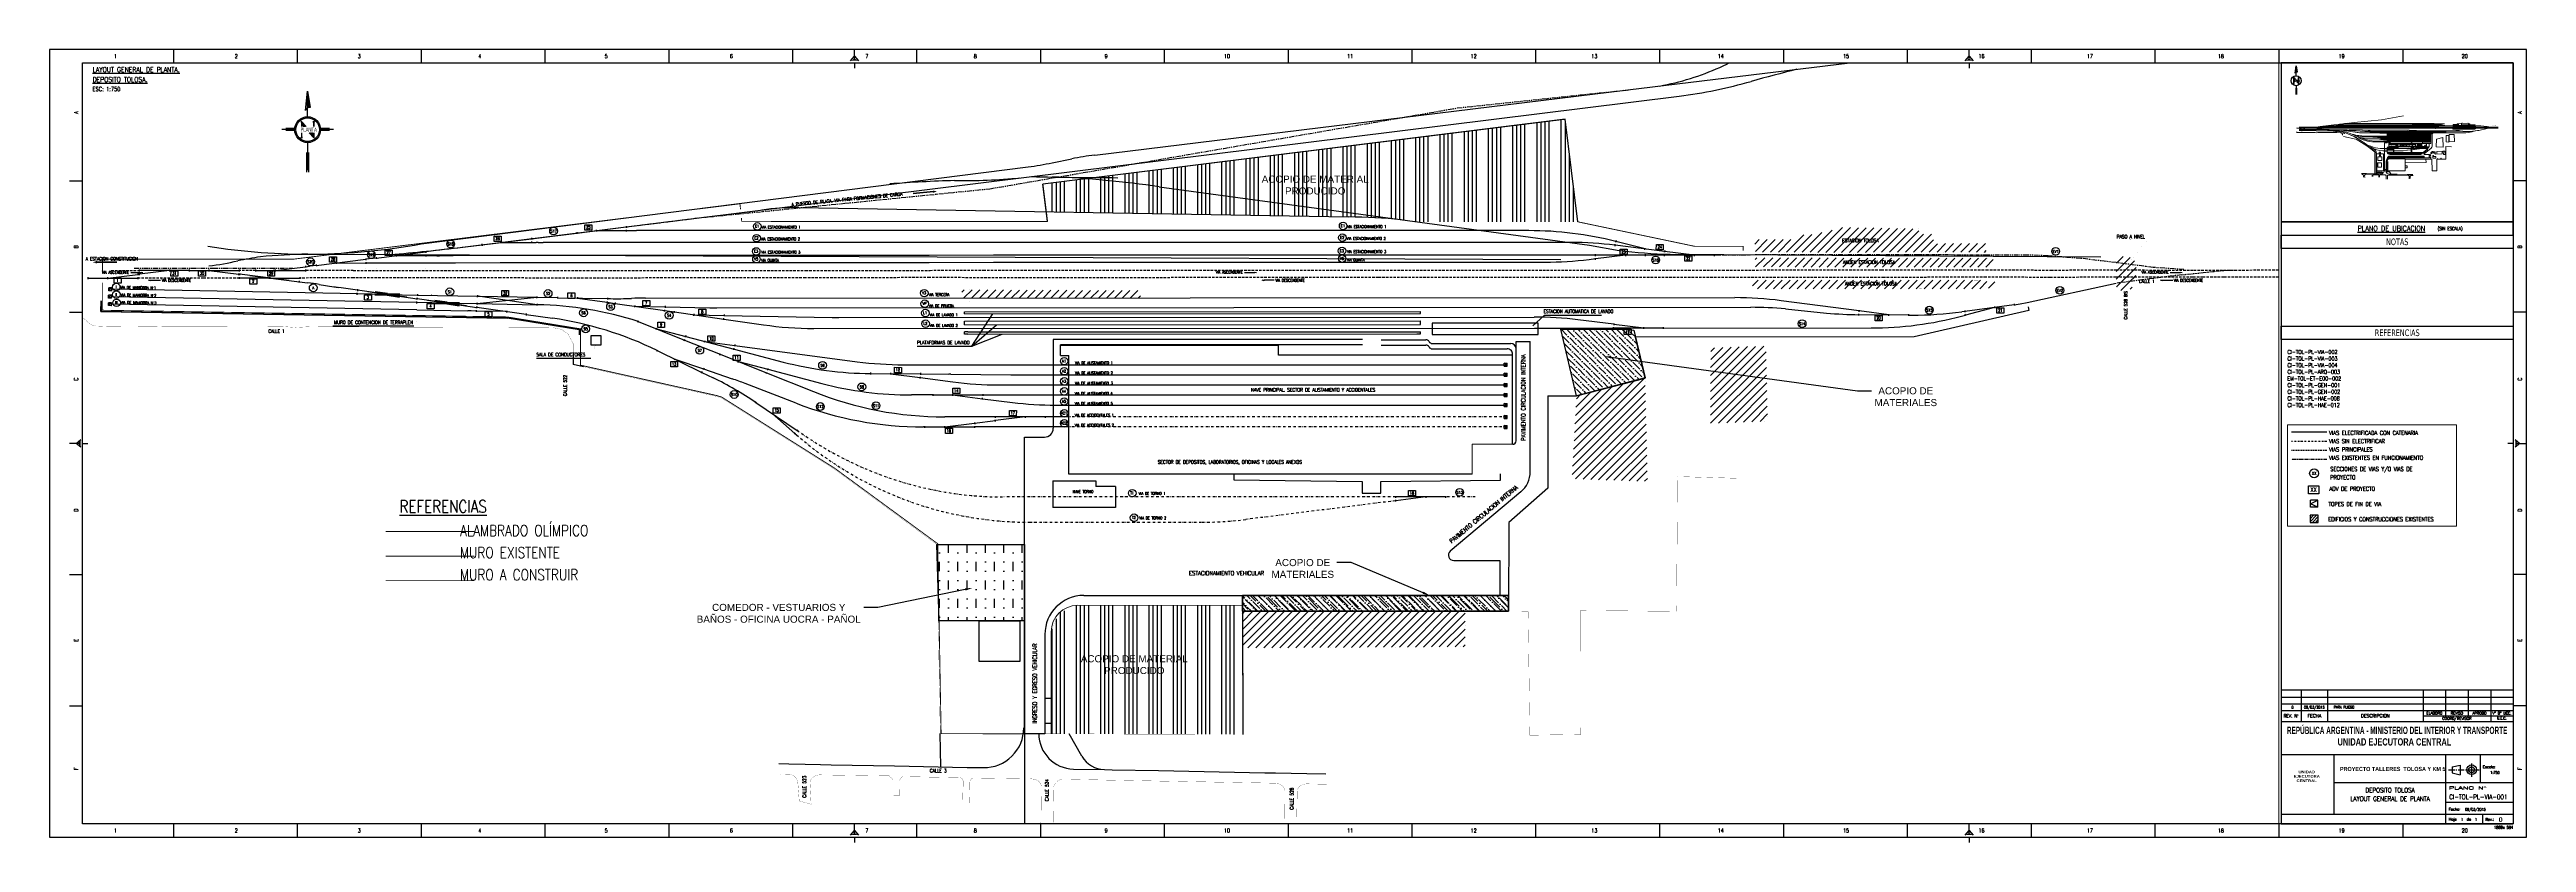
# Paper-space layout '1 de 1' of a CAD drawing. Header units: millimetres. Extents: x -1222 to 647, y -204 to 394.
# The model-space entities are those that its viewports show. They can reach past a viewport. Long polylines and large blocks are cut down to what shows.
import ezdxf
from ezdxf import colors
from ezdxf.entities.mleader import LeaderData, LeaderLine
from ezdxf.enums import TextEntityAlignment as Align
from ezdxf.math import Vec2, Vec3

# ---------------------------------------------------------------- set-up
doc = ezdxf.new("R2010")
doc.units = ezdxf.units.MM
doc.header["$PDMODE"] = 35
doc.header["$PDSIZE"] = 1
for name, pattern in [('CENTER2', [28.575, 19.05, -3.175, 3.175, -3.175]), ('DASHED2', [0.375, 0.25, -0.125]), ('PHANTOM2', [31.75, 15.875, -3.175, 3.175, -3.175, 3.175, -3.175]), ('TRAZO_Y_PUNTO2', [12.7, 6.35, -3.175, 0, -3.175]), ('TRAZOS', [0.75, 0.5, -0.25])]:
    doc.linetypes.add(name, pattern=pattern)
for name, color, linetype in [('0 - Vias Existentes', 8, 'Continuous'), ('00-FUNDACIONES', 3, 'Continuous'), ('Aberturas', 35, 'Continuous'), ('Alambres', 1, 'Continuous'), ('Cambios 1.8', 4, 'Continuous'), ('CI-ALAMBRADO PROYECTO', 252, 'Continuous'), ('CI-Auxiliar1', 1, 'Continuous'), ('EMPARRILLADO', 200, 'Continuous'), ('ES-Perfiles-g', 4, 'Continuous'), ('GE-Background', 252, 'Continuous'), ('GE-Simbologia', 2, 'Continuous'), ('GE-Textos', 3, 'Continuous'), ('GE-Titulos', 4, 'Continuous'), ('M-edif-proy', 1, 'Continuous'), ('M-PROGRESIVAS 3', 3, 'Continuous'), ('ME-RIELES', 240, 'TRAZO_Y_PUNTO2'), ('ME-Vias con catenarias', 30, 'Continuous'), ('MURO DE CONTENCION', 2, 'Continuous'), ('Nombre de secciòn de emparrillado', 70, 'Continuous'), ('NUBE', 2, 'Continuous'), ('referencia', 2, 'Continuous'), ('tijera 1 - 8', 4, 'Continuous'), ('UNIFILAR RIEL EXISTENTE', 140, 'PHANTOM2'), ('unifilar VIAS Ppales', 5, 'DASHED2'), ('ZZ-Rotulo', 8, 'Continuous'), ('ZZ-Rotulo-Borde Exterior', 1, 'Continuous'), ('ZZ-Rotulo-Borde-Interior', 8, 'Continuous'), ('ZZ-Rotulo-Textos', 7, 'Continuous')]:
    doc.layers.add(name, color=color, linetype=linetype)
doc.layers.add('00-SIMB', color=1, linetype='Continuous', lineweight=0)
doc.layers.add('Circulación', color=253, linetype='Continuous', lineweight=20)
doc.layers.add('GE-VIEWPORT', color=7, linetype='Continuous', plot=False)
doc.layers.get('M-PROGRESIVAS 3').off()
doc.styles.add('_TCW_TXTSTY_15', font='SIMPLEX.SHX', dxfattribs={"width": 0.9})
doc.styles.add('BORDS', font='simplex_.ttf')
doc.styles.add('LOGO', font='')
doc.styles.add('MICROCADAM', font='SIMPLEX.SHX')
doc.styles.add('Romans', font='romans.shx', dxfattribs={"width": 0.8})
doc.styles.add('Romans PF', font='romans.shx', dxfattribs={"width": 0.8})
doc.styles.add('ROMANS.7', font='romans.shx', dxfattribs={"width": 0.7})
doc.styles.get("Standard").update_dxf_attribs({"font": 'arial.ttf'})
doc.styles.add('Standard PF', font='romans.shx')
doc.styles.add('Tahoma', font='tahoma.ttf', dxfattribs={"width": 0.75})
doc.styles.get('LOGO').set_extended_font_data('Arial Black')
doc.linetypes.add('LÍMITE1', pattern='A,0.25,-0.1,[133,ltypeshp.shx,S=0.1,R=0,X=-0.1,Y=0],-0.1,1', length=1.45)
pattern_1 = [(45, (-6413140.171, -6135182.7583), (-2.2450640303, 2.2450640303), [])]

# ---------------------------------------------------------------- blocks, each defined once
blk = doc.blocks.new('PL. LLAVE')
blk.add_lwpolyline([(483, -135.3), (658, -135.3), (658, -15.3), (483, -15.3)], close=True)
at = {"layer": 'CI-Auxiliar1'}
for p, q in [((493.6, -23.2), (494.2, -17.6)), ((494.2, -17.6), (495, -22.3)), ((494.2, -25), (494.2, -17.6)), ((492.5, -26.5), (492.2, -26.5)), ((492.2, -26.5), (492.4, -26.5)), ((492.2, -31), (492.7, -31)), ((492.2, -31), (492.4, -31)), ((492.4, -26.5), (492.4, -27.8)), ((492.4, -29.7), (492.4, -31)), ((492.5, -26.5), (493.8, -27.8)), ((492.5, -27.8), (492.5, -26.5)), ((492.5, -27.3), (493, -27.8)), ((492.5, -31), (492.5, -29.7)), ((492.7, -31), (492.5, -31)), ((493.9, -34.4), (493.9, -39.1)), ((494.2, -32.5), (494.2, -38.5)), ((494.5, -34.4), (494.5, -39.1)), ((494.7, -29.7), (495.9, -31)), ((495.4, -29.7), (495.9, -30.2)), ((495.7, -26.5), (495.9, -26.5)), ((496.2, -26.5), (495.7, -26.5)), ((495.9, -26.5), (495.9, -27.8)), ((495.9, -29.7), (495.9, -31)), ((495.9, -31), (496.2, -31)), ((496.2, -26.5), (496, -26.5)), ((496, -27.8), (496, -26.5)), ((496, -31), (496, -29.7)), ((496.2, -31), (496, -31))]:
    blk.add_line(p, q, dxfattribs=at)
blk.add_circle((494.2, -28.8), 3.75, dxfattribs=at)
blk.add_arc((494.8, -23.5), 1.21, 79.3384, 163.3906, dxfattribs=at)
at = {"layer": 'ZZ-Rotulo'}
blk.add_lwpolyline([(483, -145.3), (658, -145.3), (658, -135.3), (483, -135.3)], close=True, dxfattribs=at)
at = {"layer": 'CI-Auxiliar1', "style": 'BORDS', "width": 0.730726}
blk.add_text('PLANTA', height=1.15, rotation=360, dxfattribs=at).set_placement((492, -29.3), (496.8, -29.3), align=Align.FIT)
at = {"layer": 'GE-Textos', "style": 'ROMANS.7', "width": 0.7}
blk.add_text('(SIN ESCALA)', height=2.5, dxfattribs=at).set_placement((600.9, -140.3, 0), align=Align.MIDDLE_LEFT)
at = {"layer": 'GE-Titulos', "style": 'Romans', "width": 0.8}
blk.add_text('%%UPLANO DE UBICACION', height=4, dxfattribs=at).set_placement((566.1, -140.2, 0), align=Align.MIDDLE_CENTER)
blk = doc.blocks.new('*U178')
at = {"layer": 'ZZ-Rotulo-Borde Exterior'}
blk.add_lwpolyline([(10, -10), (10, 584), (-1858.9, 584), (-1858.9, -10)], close=True, dxfattribs=at)
for points in [[(-1858.9, 584), (-1858.9, 574)], [(-1765.4, 584), (-1765.4, 574)], [(-1672, 584), (-1672, 574)], [(-1578.6, 584), (-1578.6, 574)], [(-1485.1, 584), (-1485.1, 574)], [(-1391.7, 584), (-1391.7, 574)], [(-1298.2, 584), (-1298.2, 574)], [(-1251.5, 577.2), (-1251.5, 584)], [(-1204.8, 584), (-1204.8, 574)], [(-1111.3, 584), (-1111.3, 574)], [(-1017.9, 584), (-1017.9, 574)], [(-924.4, 584), (-924.4, 574)], [(-831, 584), (-831, 574)], [(-737.6, 584), (-737.6, 574)], [(-644.1, 584), (-644.1, 574)], [(-550.7, 584), (-550.7, 574)], [(-457.2, 584), (-457.2, 574)], [(-410.5, 577.2), (-410.5, 584)], [(-363.8, 584), (-363.8, 574)], [(-270.3, 584), (-270.3, 574)], [(-176.9, 584), (-176.9, 574)], [(-83.4, 584), (-83.4, 574)], [(-1254.5, 575.5), (-1251.5, 579), (-1248.5, 575.5)], [(-1251.5, 574), (-1251.5, 570)], [(-413.5, 575.5), (-410.5, 579), (-407.5, 575.5)], [(-410.5, 574), (-410.5, 570)], [(-1843.9, 485), (-1833.9, 485)], [(10, 485), (0, 485)], [(-1843.9, 386), (-1833.9, 386)], [(10, 386), (0, 386)], [(-1837.1, 287), (-1843.9, 287)], [(-1835.4, 284), (-1838.9, 287), (-1835.4, 290)], [(-1833.9, 287), (-1829.9, 287)], [(0, 287), (-4, 287)], [(1.5, 290), (5, 287), (1.5, 284)], [(3.2, 287), (10, 287)], [(-1843.9, 188), (-1833.9, 188)], [(10, 188), (0, 188)], [(-1843.9, 89), (-1833.9, 89)], [(10, 89), (0, 89)], [(-1858.9, 0), (-1858.9, -10)], [(-1765.4, 0), (-1765.4, -10)], [(-1672, 0), (-1672, -10)], [(-1578.6, 0), (-1578.6, -10)], [(-1485.1, 0), (-1485.1, -10)], [(-1391.7, 0), (-1391.7, -10)], [(-1298.2, 0), (-1298.2, -10)], [(-1251.5, -6.8), (-1251.5, 0)], [(-1204.8, 0), (-1204.8, -10)], [(-1111.3, 0), (-1111.3, -10)], [(-1017.9, 0), (-1017.9, -10)], [(-924.4, 0), (-924.4, -10)], [(-831, 0), (-831, -10)], [(-737.6, 0), (-737.6, -10)], [(-644.1, 0), (-644.1, -10)], [(-550.7, 0), (-550.7, -10)], [(-457.2, 0), (-457.2, -10)], [(-410.5, -6.8), (-410.5, 0)], [(-363.8, 0), (-363.8, -10)], [(-270.3, 0), (-270.3, -10)], [(-176.9, 0), (-176.9, -10)], [(-83.4, 0), (-83.4, -10)], [(-1254.5, -8.5), (-1251.5, -5), (-1248.5, -8.5)], [(-1251.5, -10), (-1251.5, -14)], [(-413.5, -8.5), (-410.5, -5), (-407.5, -8.5)], [(-410.5, -10), (-410.5, -14)]]:
    blk.add_lwpolyline(points, dxfattribs=at)
for points in [[(-1254.5, 575.5), (-1251.5, 577.2), (-1248.5, 575.5)], [(-413.5, 575.5), (-410.5, 577.2), (-407.5, 575.5)], [(-1835.4, 284), (-1837.1, 287), (-1835.4, 290)], [(1.5, 290), (3.2, 287), (1.5, 284)], [(-1254.5, -8.5), (-1251.5, -6.8), (-1248.5, -8.5)], [(-413.5, -8.5), (-410.5, -6.8), (-407.5, -8.5)]]:
    blk.add_solid(points, dxfattribs=at)
at = {"layer": 'ZZ-Rotulo-Borde-Interior'}
blk.add_lwpolyline([(0, 0), (-1833.9, 0), (-1833.9, 574), (0, 574)], close=True, dxfattribs=at)
blk.add_lwpolyline([(-175, 574), (-175, 0)], dxfattribs=at)
at = {"style": 'Romans PF', "width": 0.8, "flags": 2}
blk.add_attdef('FILENAME', (-1854.9, -8.6), '', height=3, rotation=90, dxfattribs=at)
at = {"layer": 'ZZ-Rotulo-Textos', "style": 'Romans', "width": 0.8}
for s, p in [('1', (-1809.2, 579)), ('2', (-1718, 579)), ('3', (-1625.2, 579)), ('4', (-1534.3, 579)), ('5', (-1438.9, 579)), ('6', (-1344.4, 579)), ('7', (-1242.2, 579)), ('8', (-1160.4, 579)), ('9', (-1061.6, 579)), ('10', (-970.5, 579)), ('11', (-877.6, 579)), ('12', (-784.4, 578.9)), ('13', (-693.3, 579)), ('14', (-597.9, 579)), ('15', (-503.4, 579)), ('16', (-401.2, 579)), ('17', (-319.4, 579)), ('18', (-220.6, 579)), ('19', (-129.5, 579)), ('20', (-36.6, 579)), ('1', (-1809.2, -5)), ('2', (-1718, -5)), ('3', (-1625.2, -5)), ('4', (-1534.3, -5)), ('5', (-1438.9, -5)), ('6', (-1344.4, -5)), ('7', (-1242.2, -5)), ('8', (-1160.4, -5)), ('9', (-1061.6, -5)), ('10', (-970.5, -5)), ('11', (-877.6, -5)), ('12', (-784.4, -5.1)), ('13', (-693.3, -5)), ('14', (-597.9, -5)), ('15', (-503.4, -5)), ('16', (-401.2, -5)), ('17', (-319.4, -5)), ('18', (-220.6, -5)), ('19', (-129.5, -5)), ('20', (-36.6, -5))]:
    blk.add_text(s, height=3, dxfattribs=at).set_placement(p, align=Align.MIDDLE)
for s, p in [('A', (-1838.9, 536.4)), ('A', (5, 536.4)), ('B', (-1838.9, 435.1)), ('B', (5, 435.1)), ('C', (-1838.9, 335.4)), ('C', (5, 335.4)), ('D', (-1838.9, 236.5)), ('D', (5, 236.5)), ('E', (-1838.9, 138.5)), ('E', (5, 138.5)), ('F', (-1838.9, 41.5)), ('F', (5, 41.5))]:
    blk.add_text(s, height=3, rotation=90, dxfattribs=at).set_placement(p, align=Align.MIDDLE)
at = {"layer": 'ZZ-Rotulo-Textos', "style": 'Romans PF', "width": 0.8}
blk.add_text('1869x 594', height=2.2, dxfattribs=at).set_placement((0, -2.7), align=Align.MIDDLE_RIGHT)
blk = doc.blocks.new('ANOTACIONES')
at = {"layer": 'ZZ-Rotulo-Borde-Interior'}
blk.add_lwpolyline([(-175, 287), (0, 287), (0, 277), (-175, 277)], close=True, dxfattribs=at)
at = {"layer": 'GE-Textos', "style": 'Romans PF', "width": 0.8}
blk.add_attdef('CONTENIDO', text='', height=3, dxfattribs=at).set_placement((-170, 269), align=Align.TOP_LEFT)
at = {"layer": 'ZZ-Rotulo-Textos', "style": 'Tahoma', "width": 0.75}
blk.add_attdef('ANOTACION', text='', height=5, dxfattribs=at).set_placement((-87.5, 282), align=Align.MIDDLE)
blk = doc.blocks.new('CARATULA')
at = {"layer": 'ZZ-Rotulo-Borde Exterior'}
for p, q in [((-175, 95.5), (0, 95.5)), ((-160, 101), (-160, 77.5)), ((-140, 101), (-140, 77.5)), ((-68, 101), (-68, 77)), ((-51, 101), (-51, 81.5)), ((-34, 101), (-34, 81.5)), ((-17, 101), (-17, 77)), ((-175, 90.5), (0, 90.5)), ((-68, 81.5), (-0.3, 81.5)), ((-46, 43), (-40.1, 44.4)), ((-46, 43), (-46, 38.6)), ((-46, 38.6), (-40.1, 37.1)), ((-40.1, 44.4), (-40.1, 37.1)), ((-24.9, 52), (-24.9, 31)), ((0, 16), (-50.8, 16)), ((-23.1, 7.1), (-23.1, 0))]:
    blk.add_line(p, q, dxfattribs=at)
at = {"layer": 'ZZ-Rotulo-Borde Exterior', "color": 3}
blk.add_line((-175, 85.5), (0, 85.5), dxfattribs=at)
at = {"layer": 'ZZ-Rotulo-Borde Exterior', "linetype": 'CENTER2', "ltscale": 0.25}
for p, q in [((-48.8, 40.8), (-25.7, 40.8)), ((-31.4, 45.6), (-31.4, 35.6))]:
    blk.add_line(p, q, dxfattribs=at)
at = {"layer": 'ZZ-Rotulo-Borde Exterior'}
for radius in [3.66, 2.2]:
    blk.add_circle((-31.4, 40.8, 14.7), radius, dxfattribs=at)
at = {"layer": 'ZZ-Rotulo-Borde-Interior'}
for p, q in [((-175, 101), (-175, 0)), ((-175, 101), (0, 101)), ((0, 101), (0, 0)), ((0, 77), (-175, 77)), ((0, 52), (-175, 52)), ((-135, 7.1), (-135, 52)), ((-50.8, 0), (-50.8, 52)), ((0, 31), (-135, 31)), ((0, 7.1), (-175, 7.1)), ((-175, 0), (0, 0))]:
    blk.add_line(p, q, dxfattribs=at)
at = {"layer": 'ZZ-Rotulo', "color": 0, "style": 'Standard PF', "width": 0.8}
for tag, p in [('REV3', (-166.5, 98)), ('REV2', (-166.5, 93)), ('FECHA3', (-150.1, 98)), ('FECHA2', (-150.1, 93)), ('ELABORO3', (-61, 98)), ('ELABORO2', (-61, 93)), ('REVISO3', (-41.8, 98)), ('REVISO2', (-41.8, 93)), ('APROBO3', (-25.3, 98)), ('APROBO2', (-25.3, 93)), ('REV1', (-166.5, 88)), ('FECHA1', (-150.1, 88)), ('ELABORO1', (-61, 88)), ('REVISO1', (-41.8, 88)), ('APROBO1', (-25.3, 88)), ('HOJA', (-38.5, 3.4)), ('CANT', (-28.1, 3.4))]:
    blk.add_attdef(tag, text='', height=2, dxfattribs=at).set_placement(p, align=Align.MIDDLE_CENTER)
for tag, p in [('DESCRIPCION3', (-135.3, 98)), ('DESCRIPCION2', (-135.3, 93)), ('DESCRIPCION1', (-135.3, 88))]:
    blk.add_attdef(tag, text='', height=2, dxfattribs=at).set_placement(p, align=Align.MIDDLE_LEFT)
at = {"layer": 'ZZ-Rotulo-Borde-Interior', "color": 4, "style": 'Standard PF', "width": 0.8}
for tag, p in [('TITULO_DEL_DOCUMENTO_(CONTINUACION)', (-92.9, 19.1)), ('TITULO_DEL_DOCUMENTO', (-92.9, 25.4)), ('PLANO_NUMERO', (-26.3, 20.3)), ('TITULO_DEL_DOCUMENTO_(CONTINUACION2)', (-92.9, 12.5))]:
    blk.add_attdef(tag, text='', height=3.5, dxfattribs=at).set_placement(p, align=Align.MIDDLE_CENTER)
for tag, p in [('NOMBRE_ARCHIVO', (-172.8, 4)), ('FECHA', (-36.3, 10.9))]:
    blk.add_attdef(tag, text='', height=2, dxfattribs=at).set_placement(p, align=Align.MIDDLE_LEFT)
at = {"layer": 'ZZ-Rotulo-Borde-Interior', "color": 4, "style": 'LOGO'}
blk.add_attdef('REVISION', text='', height=3.5, dxfattribs=at).set_placement((-9.5, 3.2), align=Align.MIDDLE_CENTER)
at = {"layer": 'ZZ-Rotulo-Textos', "style": 'MICROCADAM'}
for s, height, width, p in [('REV. Nº', 2.5, 0.9, (-167.5, 81.5)), ('U.E.C.', 2, 0.8, (-8.6, 79.7))]:
    blk.add_text(s, height=height, dxfattribs=dict(at, width=width)).set_placement(p, align=Align.MIDDLE_CENTER)
at = {"layer": 'ZZ-Rotulo-Textos', "color": 4, "style": 'LOGO'}
for s, width, p, p2 in [('REPÚBLICA ARGENTINA - MINISTERIO DEL INTERIOR Y TRANSPORTE', 0.562197, (-170.8, 67.8), (-4.4, 67.8)), ('UNIDAD EJECUTORA CENTRAL', 0.650236, (-132.5, 59.1), (-46.7, 59.1))]:
    blk.add_text(s, height=5.5, dxfattribs=dict(at, width=width)).set_placement(p, p2, align=Align.FIT)
at = {"layer": 'ZZ-Rotulo-Textos', "style": 'MICROCADAM'}
for s, height, p in [('FECHA', 2.5, (-150, 81.5)), ('DESCRIPCION', 2.5, (-104, 81.5)), ('ELABORO', 2, (-59.5, 83.5)), ('COORD/REVISOR', 2, (-42.5, 79.5)), ('REVISO', 2, (-42.5, 83.5)), ('APROBO', 2, (-25.5, 83.5)), ('V° B° UEC.', 2, (-8.5, 83.5))]:
    blk.add_text(s, height=height, dxfattribs=at).set_placement(p, align=Align.MIDDLE_CENTER)
at = {"layer": 'ZZ-Rotulo-Textos', "color": 4, "style": 'LOGO', "width": 0.65}
blk.add_text('PROYECTO TALLERES  TOLOSA Y KM 5', height=3.2, dxfattribs=at).set_placement((-130.7, 39.8))
at = {"layer": 'ZZ-Rotulo-Textos', "linetype": 'Continuous', "style": 'MICROCADAM'}
blk.add_text('Escala:', height=2, dxfattribs=at).set_placement((-18.2, 43), align=Align.MIDDLE_CENTER)
at = {"layer": 'ZZ-Rotulo-Textos', "linetype": 'Continuous', "style": '_TCW_TXTSTY_15', "width": 1.590312}
blk.add_text('PLANO Nº', height=2.5, dxfattribs=at).set_placement((-48.6, 25.8), (-20.2, 25.8), align=Align.FIT)
at = {"layer": 'ZZ-Rotulo-Textos', "linetype": 'Continuous', "style": 'MICROCADAM'}
for s, p in [('Fecha:', (-48.6, 11)), ('Hoja', (-48.6, 3.5)), ('de', (-35, 3.5)), ('Rev.:', (-21, 3.4))]:
    blk.add_text(s, height=2, dxfattribs=at).set_placement(p, align=Align.MIDDLE_LEFT)
at = {"layer": 'ZZ-Rotulo-Textos', "color": 4, "insert": (-155.8, 35.8), "char_height": 2, "width": 23.45, "attachment_point": 5, "style": 'LOGO'}
blk.add_mtext('UNIDAD\\PEJECUTORA\\PCENTRAL', dxfattribs=at)
at = {"layer": 'ZZ-Rotulo-Textos', "style": 'Standard PF', "width": 0.8}
blk.add_attdef('ESCALA', text='', height=2, dxfattribs=at).set_placement((-13.8, 38.7), align=Align.MIDDLE_CENTER)
blk = doc.blocks.new('CB8der')
for p, q in [((0.5, 11.2), (-0.5, 11.2)), ((0, 11.2), (0, -17.05)), ((0, 0), (-2.11, -16.92)), ((0.5, 0), (-0.5, 0)), ((-2.61, -16.86), (-1.62, -16.98)), ((0.5, -17.05), (-0.5, -17.05))]:
    blk.add_line(p, q)
blk = doc.blocks.new('CAMB')
at = {"layer": 'GE-Simbologia', "color": 1}
blk.add_lwpolyline([(6413052.62, 6135476.75), (6413056.55, 6135476.75), (6413056.55, 6135473.72), (6413052.62, 6135473.72)], close=True, dxfattribs=at)
at = {"layer": 'GE-Textos', "style": 'Romans', "width": 0.8}
blk.add_attdef('10', text='', height=1.6, dxfattribs=at).set_placement((6413054.56, 6135474.5), align=Align.CENTER)
blk = doc.blocks.new('Paragolpe')
at = {"layer": 'M-edif-proy'}
for p, q in [((-0.84, 0), (0, 1.68)), ((-0.84, 1.68), (0.84, 1.68)), ((-0.84, 0), (-0.84, 1.68)), ((-0.84, 0), (0.84, 0)), ((0, 1.68), (0.84, 0)), ((0.84, 0), (0.84, 1.68))]:
    blk.add_line(p, q, dxfattribs=at)
blk = doc.blocks.new('FLECHA')
at = {"layer": 'GE-Textos'}
h = blk.add_hatch(color=256, dxfattribs=at)
h.dxf.hatch_style = 1
h.paths.add_polyline_path([(6415966.7, 6135572.8), (6415966.7, 6135571.8), (6415968.7, 6135572.3)])
for p, q in [((6415966.7, 6135572.8), (6415968.7, 6135572.3)), ((6415966.7, 6135572.8), (6415966.7, 6135571.8)), ((6415955.1, 6135572.3), (6415966.7, 6135572.3))]:
    blk.add_line(p, q, dxfattribs=at)
blk = doc.blocks.new('cruce union doble')
at = {"layer": 'tijera 1 - 8'}
for p, q in [((6413336.58, 6135446.97), (6413336.6, 6135447.97)), ((6413353.64, 6135447.15), (6413336.59, 6135447.47)), ((6413336.83, 6135450.08), (6413336.69, 6135449.09)), ((6413364.72, 6135445.55), (6413336.76, 6135449.58)), ((6413342.55, 6135448.75), (6413370.51, 6135444.72)), ((6413353.56, 6135446.66), (6413346.57, 6135446.79)), ((6413353.71, 6135447.65), (6413346.78, 6135448.64)), ((6413353.56, 6135446.66), (6413360.49, 6135445.66)), ((6413353.64, 6135447.15), (6413370.68, 6135446.83)), ((6413353.71, 6135447.65), (6413360.71, 6135447.51)), ((6413370.44, 6135444.22), (6413370.58, 6135445.21)), ((6413370.69, 6135447.33), (6413370.67, 6135446.33))]:
    blk.add_line(p, q, dxfattribs=at)
blk = doc.blocks.new('vias ident')
at = {"layer": 'GE-Textos', "color": 1}
blk.add_circle((6413556.11, 6135559.38), 2.12, dxfattribs=at)
at = {"layer": 'GE-Textos', "style": 'Romans', "width": 0.8}
blk.add_attdef('AC1', text='', height=1.56, dxfattribs=at).set_placement((6413555.99, 6135558.7), align=Align.CENTER)
blk = doc.blocks.new('CbInglesDer')
for p, q in [((-0.5, 17.05), (0.5, 17.05)), ((0, -11.2), (0, 17.05)), ((0, 0), (2.11, 16.92)), ((0, 11.2), (0, -17.05)), ((2.61, 16.86), (1.62, 16.98)), ((0, 0), (-2.11, -16.92)), ((0.5, 0), (-0.5, 0)), ((-0.5, 0), (0.5, 0)), ((-2.61, -16.86), (-1.62, -16.98)), ((0.5, -17.05), (-0.5, -17.05))]:
    blk.add_line(p, q)
blk = doc.blocks.new('Ubicación_TOLOSA')
at = {"layer": '00-SIMB', "color": 1, "lineweight": 5, "ltscale": 2}
for p, q in [((-19.13, 140.5), (113.19, 163.37)), ((-101.35, 132.3), (-19.13, 140.5)), ((-183.64, 124.1), (-101.35, 132.3)), ((-215.86, 120.07), (-183.64, 124.1)), ((-306.53, 108.78), (-278.5, 112.27)), ((-278.56, 112.76), (-278.44, 111.77)), ((-278.5, 112.27), (-272.67, 112.99)), ((-272.67, 112.99), (-248.15, 116.04)), ((-253, 115.94), (-252.88, 114.94)), ((-252.94, 115.44), (-224.91, 118.94)), ((-248.15, 116.04), (-215.86, 120.07)), ((-241.89, 117.32), (-241.77, 116.33)), ((-241.83, 116.83), (-224.78, 116.82)), ((-224.97, 119.44), (-224.85, 118.44)), ((-224.78, 116.32), (-224.78, 117.32)), ((-224.78, 116.82), (-220.12, 116.82)), ((-220.03, 116.82), (-219.11, 116.83)), ((285.8, 116.83), (-219.02, 116.83)), ((-52.64, 117.07), (-123.18, 117.76)), ((8.64, 116.83), (-52.64, 117.07)), ((85.26, 116.73), (8.64, 116.83)), ((166.3, 116.12), (85.26, 116.73)), ((256.33, 116.29), (166.3, 116.12)), ((333.88, 115.46), (256.33, 116.29)), ((362.36, 114.74), (333.88, 115.46)), ((436.94, 109.1), (437.18, 114.39)), ((437.18, 114.39), (446.75, 114.61)), ((446.45, 108.23), (446.75, 114.61)), ((446.75, 114.61), (446.45, 109.1)), ((446.75, 114.61), (463.85, 118.66)), ((446.75, 114.61), (463.85, 118.66)), ((463.85, 118.66), (463.5, 109.22)), ((463.85, 118.66), (463.5, 109.22)), ((506.49, 117.84), (463.85, 118.66)), ((506.56, 109.24), (506.49, 117.84)), ((506.52, 114.84), (514.76, 114.9)), ((506.56, 109.24), (506.52, 114.84)), ((514.76, 114.9), (514.8, 109.31)), ((-366.42, 101.32), (-338.38, 104.79)), ((-355.37, 103.19), (-355.24, 102.2)), ((-338.44, 105.28), (-338.32, 104.29)), ((-322.17, 106.82), (-338.38, 104.79)), ((-338.25, 102.17), (-338.25, 103.17)), ((-322.17, 106.82), (-306.53, 108.78)), ((-296.37, 102.8), (-321.11, 102.74)), ((-306.59, 109.27), (-306.47, 108.28)), ((-241.53, 102.79), (-296.37, 102.8)), ((-295.48, 110.66), (-295.36, 109.66)), ((-295.42, 110.16), (-278.37, 110.15)), ((-278.37, 109.65), (-278.37, 110.65)), ((-278.37, 110.15), (-275.95, 110.15)), ((-274.89, 110.15), (-273.15, 110.14)), ((309.83, 110.13), (-272, 110.13)), ((-123.61, 102.78), (-241.53, 102.79)), ((-53.78, 102.84), (-123.61, 102.78)), ((-17.29, 102.91), (-53.78, 102.84)), ((-17.29, 102.91), (85.9, 102.98)), ((85.9, 102.98), (255.92, 103.1)), ((255.92, 103.1), (272.36, 102.96)), ((272.36, 102.96), (284.54, 102.95)), ((284.54, 102.95), (296.77, 102.93)), ((306.17, 102.98), (296.77, 102.93)), ((317.91, 102.95), (306.17, 102.98)), ((323.41, 102.94), (317.91, 102.95)), ((323.41, 103.44), (323.41, 102.44)), ((351.66, 102.96), (323.41, 102.94)), ((340.46, 102.95), (323.54, 100.82)), ((334.57, 108.09), (334.69, 109.09)), ((362.66, 105.09), (334.63, 108.59)), ((335.15, 111.16), (334.9, 110.19)), ((351.55, 106.48), (335.02, 110.67)), ((340.46, 103.45), (340.46, 102.45)), ((351.49, 105.98), (351.61, 106.97)), ((351.66, 103.46), (351.66, 102.46)), ((359.83, 102.97), (351.66, 102.96)), ((362.53, 102.97), (359.83, 102.97)), ((362.53, 102.47), (362.53, 103.47)), ((390.78, 102.97), (362.53, 102.97)), ((362.6, 104.59), (362.73, 105.58)), ((362.73, 105.58), (362.6, 104.59)), ((379.58, 102.97), (362.66, 105.09)), ((379.58, 102.47), (379.58, 103.47)), ((390.78, 102.47), (390.78, 103.47)), ((393.39, 102.97), (390.78, 102.97)), ((394.24, 102.87), (393.39, 102.97)), ((413.9, 103.07), (394.24, 102.87)), ((413.97, 104.74), (413.44, 111.8)), ((413.44, 111.8), (437.06, 111.74)), ((413.97, 104.74), (413.44, 111.8)), ((413.44, 111.8), (437.06, 111.74)), ((506.32, 103.16), (413.9, 103.07)), ((463.83, 104.47), (413.97, 104.74)), ((463.89, 104.42), (413.97, 104.74)), ((437.06, 111.74), (436.94, 109.1)), ((436.94, 109.1), (443.5, 109.07)), ((443.68, 109.05), (436.94, 109.1)), ((443.5, 109.07), (443.69, 108.24)), ((443.69, 108.24), (443.68, 109.05)), ((443.69, 108.24), (446.45, 108.23)), ((446.1, 108.23), (443.69, 108.24)), ((446.45, 109.1), (446.02, 109.07)), ((446.02, 109.07), (446.1, 108.23)), ((463.5, 109.22), (514.83, 109.44)), ((463.5, 109.22), (506.56, 109.24)), ((506.32, 104.71), (463.83, 104.47)), ((506.32, 104.71), (463.89, 104.42)), ((544.4, 104.54), (506.32, 104.71)), ((544.4, 104.54), (506.32, 104.71)), ((544.28, 102.93), (506.32, 103.16)), ((514.8, 109.31), (506.56, 109.24)), ((514.8, 109.31), (545.61, 109.58)), ((514.83, 109.44), (545.61, 109.58)), ((568.21, 102.99), (544.28, 102.93)), ((545.61, 109.58), (544.4, 104.54)), ((545.61, 109.58), (544.4, 104.54)), ((579.52, 102.56), (568.21, 102.99)), ((-411.89, 93.45), (-516.39, 93.42)), ((-411.87, 95.13), (-516.33, 95.12)), ((-500.54, 94.77), (-500.54, 93.77)), ((-472.29, 94.28), (-500.54, 94.27)), ((-483.49, 94.28), (-500.41, 92.16)), ((-483.49, 94.78), (-483.49, 93.78)), ((-472.29, 94.78), (-472.29, 93.78)), ((-472.29, 94.78), (-472.29, 93.78)), ((-472.29, 94.28), (-444.04, 94.28)), ((-461.09, 94.78), (-461.09, 93.78)), ((-461.09, 94.28), (-444.17, 92.17)), ((-458.53, 95.58), (-413.65, 95.53)), ((-444.04, 94.78), (-444.04, 93.78)), ((-400.35, 97.16), (-413.65, 95.53)), ((-347.02, 93.38), (-411.89, 93.45)), ((-346.93, 95.14), (-411.87, 95.13)), ((-400.41, 97.65), (-400.29, 96.66)), ((-400.35, 97.16), (-372.31, 100.6)), ((-389.3, 99.02), (-389.18, 98.03)), ((-389.24, 98.52), (-372.19, 98.49)), ((-372.38, 101.1), (-372.25, 100.1)), ((-366.42, 101.32), (-372.31, 100.6)), ((-372.19, 97.99), (-372.19, 98.99)), ((-372.19, 98.49), (-368.07, 98.48)), ((-366.48, 101.82), (-366.36, 100.83)), ((-366.1, 98.48), (-365.37, 98.48)), ((-364.28, 98.49), (-346.94, 98.48)), ((-355.3, 102.7), (-338.25, 102.67)), ((-296.1, 93.48), (-347.02, 93.38)), ((-346.94, 98.48), (-321.66, 98.52)), ((-296, 95.17), (-346.93, 95.14)), ((-338.25, 102.67), (-331.35, 102.66)), ((-329.25, 102.67), (-322.41, 102.73)), ((-321.66, 98.52), (-296.39, 98.55)), ((-296.39, 98.55), (-268.8, 98.57)), ((-247.08, 93.48), (-296.1, 93.48)), ((-247.05, 95.16), (-296, 95.17)), ((-268.8, 98.57), (-241.21, 98.59)), ((-123.51, 93.48), (-247.08, 93.48)), ((-123.42, 95.16), (-247.05, 95.16)), ((-241.21, 98.59), (-182.41, 98.59)), ((-182.41, 98.59), (-123.58, 98.6)), ((-123.58, 98.6), (-88.52, 98.61)), ((-53.11, 93.52), (-123.51, 93.48)), ((-52.92, 95.22), (-123.42, 95.16)), ((-88.52, 98.61), (-53.46, 98.63)), ((-53.46, 98.63), (-17.14, 98.71)), ((-23.07, 93.63), (-53.11, 93.52)), ((-22.92, 95.26), (-52.92, 95.22)), ((-23.07, 93.63), (395.4, 93.79)), ((-22.92, 95.26), (395.41, 95.26)), ((-17.14, 98.71), (34.43, 98.72)), ((34.43, 98.72), (86, 98.73)), ((86, 98.73), (167.34, 98.76)), ((167.34, 98.76), (295.02, 98.8)), ((319.92, 100.37), (323.54, 100.82)), ((323.61, 100.33), (323.48, 101.32)), ((347.03, 93.87), (349.32, 93.87)), ((414.01, 96.26), (412.15, 96.2)), ((412.15, 96.2), (414.01, 96.26)), ((413.77, 101.43), (506.33, 101.47)), ((414.01, 96.26), (413.77, 101.43)), ((481.04, 96.23), (414.01, 96.26)), ((481.22, 100.47), (480.94, 96.85)), ((480.94, 96.85), (490.61, 97.09)), ((490.71, 96.19), (481.04, 96.23)), ((490.9, 100.53), (481.22, 100.47)), ((490.61, 97.09), (490.9, 100.53)), ((506.45, 96.29), (490.71, 96.19)), ((506.33, 101.47), (544.19, 101.21)), ((544.28, 96.23), (506.45, 96.29)), ((544.19, 101.21), (549.1, 101.44)), ((544.19, 101.21), (544.28, 96.23)), ((547.62, 96.28), (544.28, 96.23)), ((548.58, 97.22), (547.62, 96.28)), ((549.1, 101.44), (548.53, 100.68)), ((548.53, 100.68), (548.58, 97.22)), ((581.55, 102.35), (579.52, 102.56)), ((598.15, 101.13), (581.55, 102.35)), ((618.11, 98.74), (598.15, 101.13)), ((639.13, 96), (618.11, 98.74)), ((656.5, 94.8), (639.13, 96)), ((667.46, 93.11), (679.18, 94.37)), ((679.18, 94.37), (685.39, 94.43)), ((-529.43, 89.42), (-529.43, 90.42)), ((-529.43, 89.92), (-501.18, 89.94)), ((-518.23, 89.93), (-501.31, 92.06)), ((-518.23, 89.43), (-518.23, 90.43)), ((-412.05, 89.19), (-516.26, 89.11)), ((-509.16, 84.36), (-509.3, 82.45)), ((-509.16, 84.36), (-509.3, 82.45)), ((-508.53, 84.35), (-509.16, 84.36)), ((-508.53, 84.35), (-509.16, 84.36)), ((-508.44, 82.43), (-508.53, 84.35)), ((-508.44, 82.43), (-508.53, 84.35)), ((-501.38, 92.55), (-501.25, 91.56)), ((-501.18, 89.44), (-501.18, 90.44)), ((-500.34, 91.66), (-500.47, 92.66)), ((-499.33, 89.12), (-499.17, 71.12)), ((-487.35, 84.54), (-487.29, 87.54)), ((-483.44, 84.45), (-487.35, 84.54)), ((-487.29, 87.54), (-483.44, 87.52)), ((-483.44, 87.52), (-483.44, 84.45)), ((-444.23, 91.67), (-444.11, 92.67)), ((-443.86, 89.5), (-443.87, 90.5)), ((-426.81, 90.02), (-443.86, 90)), ((-443.67, 92.61), (-443.8, 91.62)), ((-415.7, 88.64), (-443.74, 92.12)), ((-437.93, 91.4), (-409.89, 87.92)), ((-426.88, 89.52), (-426.75, 90.51)), ((-426.75, 90.51), (-426.88, 89.52)), ((-426.81, 90.02), (-409.76, 90.03)), ((-347.09, 89.22), (-412.05, 89.19)), ((-409.96, 87.42), (-409.83, 88.42)), ((-409.89, 87.92), (-406.79, 87.53)), ((-409.77, 90.53), (-409.76, 89.53)), ((-400.84, 86.7), (-391.05, 85.19)), ((-377.05, 83.16), (-389.03, 84.89)), ((-296.05, 89.18), (-347.09, 89.22)), ((-346.9, 90.9), (-295.96, 90.92)), ((-247.12, 89.15), (-296.05, 89.18)), ((-295.96, 90.92), (-247, 90.85)), ((-123.55, 89.24), (-247.12, 89.15)), ((-247, 90.85), (-183.2, 90.93)), ((-183.2, 90.93), (-123.5, 90.9)), ((-53.48, 89.63), (-123.55, 89.24)), ((-123.5, 90.9), (-53.06, 90.92)), ((-11.71, 89.32), (-53.48, 89.63)), ((-53.06, 90.92), (-13.34, 91.02)), ((-13.35, 91.01), (389.6, 91.29)), ((-11.71, 89.33), (413.12, 89.51)), ((412.53, 83.83), (412.14, 88.76)), ((412.14, 88.76), (413.9, 88.75)), ((413.9, 88.75), (478.86, 88.69)), ((478.71, 84.18), (478.78, 86.73)), ((491.78, 84.33), (478.71, 84.18)), ((478.78, 86.73), (478.85, 87.7)), ((478.78, 86.73), (491.96, 87.05)), ((491.96, 87.05), (478.78, 86.73)), ((478.85, 87.7), (491.7, 87.99)), ((478.86, 88.69), (491.7, 88.77)), ((491.7, 88.77), (544.09, 88.81)), ((491.7, 87.99), (491.96, 87.05)), ((491.96, 87.05), (491.78, 84.33)), ((543.81, 88.01), (543.7, 84.37)), ((543.7, 84.37), (549.37, 84.37)), ((549.43, 87.96), (543.81, 88.01)), ((544.09, 88.81), (544.09, 83.93)), ((549.37, 84.37), (549.43, 87.96)), ((567.77, 76.14), (618.19, 87.09)), ((655.35, 91.86), (618.26, 87.1)), ((655.35, 91.86), (667.46, 93.11)), ((-309.72, 71.32), (-516.23, 75.21)), ((-343.47, 76.19), (-516.21, 79.44)), ((-376.94, 81.05), (-516.13, 83.66)), ((-509.3, 82.45), (-508.44, 82.43)), ((-509.3, 82.45), (-508.44, 82.43)), ((-377.23, 80.55), (-377.21, 81.55)), ((-360.18, 80.73), (-377.22, 81.05)), ((-376.98, 83.66), (-377.12, 82.67)), ((-349.09, 79.13), (-377.05, 83.16)), ((-371.26, 82.33), (-343.3, 78.3)), ((-360.25, 80.24), (-360.11, 81.23)), ((-360.11, 81.23), (-360.25, 80.24)), ((-360.18, 80.73), (-343.13, 80.41)), ((-343.48, 75.69), (-343.46, 76.69)), ((-326.43, 75.87), (-343.47, 76.19)), ((-343.37, 77.8), (-343.23, 78.79)), ((-343.23, 78.79), (-343.37, 77.8)), ((-315.34, 74.27), (-343.3, 78.3)), ((-343.12, 80.91), (-343.14, 79.91)), ((-343.13, 80.41), (-335.27, 80.26)), ((-337.51, 77.46), (-309.55, 73.43)), ((-335.09, 80.26), (-301.36, 79.59)), ((-326.5, 75.37), (-326.35, 76.36)), ((-326.35, 76.36), (-326.5, 75.37)), ((-326.43, 75.87), (-309.38, 75.54)), ((-309.37, 76.04), (-309.39, 75.04)), ((-309.38, 75.54), (-296.95, 75.31)), ((-301.36, 79.59), (-288.98, 79.37)), ((-290.42, 67.79), (-288.43, 77.57)), ((-290.42, 67.79), (-288.43, 77.57)), ((-288.97, 79.87), (-288.99, 78.87)), ((-288.98, 79.37), (-260.74, 78.84)), ((-288.43, 77.57), (-286.12, 77.29)), ((-288.43, 77.57), (-286.12, 77.29)), ((-286.12, 77.29), (-287.83, 67.3)), ((-286.12, 77.29), (-287.83, 67.3)), ((-277.77, 79.66), (-277.79, 78.66)), ((-277.78, 79.16), (-260.91, 76.73)), ((-260.98, 76.23), (-260.84, 77.22)), ((-260.73, 79.34), (-260.75, 78.34)), ((-260.74, 78.84), (-226.77, 78.21)), ((-258.38, 75.86), (-258.24, 76.85)), ((-258.31, 76.35), (-230.35, 72.33)), ((-247.3, 74.26), (-247.16, 75.25)), ((-247.23, 74.76), (-230.18, 74.44)), ((-230.17, 74.94), (-230.19, 73.94)), ((-215, 78.19), (-141.89, 79.28)), ((-134.21, 79.31), (430.56, 75.38)), ((137.33, 75.4), (137.73, 75.46)), ((137.44, 74.35), (137.33, 75.4)), ((137.73, 75.46), (137.87, 74.44)), ((544.09, 83.93), (412.53, 83.83)), ((560.5, 74.91), (532.51, 71.12)), ((560.44, 75.41), (560.57, 74.42)), ((560.5, 74.91), (563.9, 75.37)), ((563.9, 75.37), (567.77, 76.14)), ((-527.92, 63.61), (-532.85, 67.91)), ((-309.73, 70.82), (-309.71, 71.82)), ((-292.67, 71), (-309.72, 71.32)), ((-309.62, 72.94), (-309.48, 73.93)), ((-309.47, 73.93), (-309.62, 72.94)), ((-281.58, 69.4), (-309.55, 73.43)), ((-294.72, 69.23), (-294.87, 67.61)), ((-294.72, 69.23), (-294.87, 67.61)), ((-294.87, 67.61), (-293.3, 67.52)), ((-294.87, 67.61), (-293.3, 67.52)), ((-293.13, 69.08), (-294.72, 69.23)), ((-293.13, 69.08), (-294.72, 69.23)), ((-293.3, 67.52), (-293.13, 69.08)), ((-293.3, 67.52), (-293.13, 69.08)), ((-292.6, 71.49), (-292.74, 70.5)), ((-287.83, 67.3), (-290.42, 67.79)), ((-287.83, 67.3), (-290.42, 67.79)), ((-282.75, 69.57), (-266.66, 67.25)), ((-281.51, 69.9), (-281.66, 68.91)), ((-272.21, 73.3), (-259.39, 71.46)), ((-230.42, 71.83), (-230.28, 72.82)), ((-230.35, 72.33), (-166.49, 63.13)), ((-230.18, 74.44), (-188.65, 73.67)), ((-148.19, 71.32), (-171.14, 72.9)), ((-148.22, 70.82), (-148.15, 71.82)), ((-148.19, 71.32), (-120, 69.38)), ((-137.05, 70.05), (-136.98, 71.05)), ((-137.01, 70.55), (-119.99, 71.5)), ((-120.04, 68.88), (-119.97, 69.88)), ((-120.02, 72), (-119.96, 71)), ((-120, 69.38), (-88.52, 67.21)), ((-99.59, 72.63), (-119.99, 71.5)), ((472.51, 69.28), (-87.17, 72.94)), ((-74.78, 66.74), (294.34, 66.75)), ((7.99, 67.66), (-36.73, 67.77)), ((-29.7, 68.46), (-29.7, 69.46)), ((-29.7, 69.46), (220.3, 69.46)), ((-29.7, 68.46), (-29.7, 69.46)), ((-29.7, 68.46), (220.3, 68.46)), ((-29.49, 69.46), (-29.49, 68.46)), ((-29.29, 68.46), (-29.29, 69.46)), ((-29.08, 69.46), (-29.08, 68.46)), ((-28.88, 68.46), (-28.88, 69.46)), ((-28.67, 69.46), (-28.67, 68.46)), ((-28.47, 68.46), (-28.47, 69.46)), ((85.06, 67.49), (7.99, 67.66)), ((7.99, 67.36), (7.99, 67.66)), ((85.06, 67.19), (7.99, 67.36)), ((164.19, 67.47), (85.06, 67.49)), ((164.19, 67.17), (85.06, 67.19)), ((137.87, 74.44), (137.44, 74.35)), ((255.7, 67.53), (164.19, 67.47)), ((255.7, 67.23), (164.19, 67.17)), ((219.07, 68.46), (219.07, 69.46)), ((219.28, 69.46), (219.28, 68.46)), ((219.48, 68.46), (219.48, 69.46)), ((219.69, 69.46), (219.69, 68.46)), ((219.89, 68.46), (219.89, 69.46)), ((220.1, 69.46), (220.1, 68.46)), ((220.3, 68.46), (220.3, 69.46)), ((371.92, 67.53), (255.7, 67.53)), ((371.92, 67.23), (255.7, 67.23)), ((371.92, 67.53), (371.92, 67.23)), ((472.66, 71.39), (455.27, 73.68)), ((472.51, 68.78), (472.52, 69.78)), ((500.76, 69.09), (472.51, 69.28)), ((472.72, 71.89), (472.59, 70.89)), ((489.56, 69.16), (472.66, 71.39)), ((489.56, 68.66), (489.57, 69.66)), ((500.76, 68.59), (500.77, 69.59)), ((500.76, 69.09), (502.62, 69.08)), ((532.92, 69.04), (528.67, 67.91)), ((532.51, 71.12), (530.78, 70.88)), ((532.44, 71.61), (532.58, 70.62)), ((533.05, 68.56), (532.8, 69.52)), ((549.41, 73.41), (532.92, 69.04)), ((549.34, 73.9), (549.47, 72.91)), ((-525.34, 62.91), (-527.92, 63.61)), ((-517.72, 62.59), (-525.34, 62.91)), ((-517.72, 62.59), (-489.88, 62.84)), ((-489.88, 62.84), (-466.06, 62.79)), ((-466.06, 62.79), (-431.2, 62.67)), ((-431.2, 62.67), (-419.73, 62.61)), ((-419.73, 62.61), (-412.09, 62.06)), ((-412.09, 62.06), (-404.05, 62.48)), ((-404.05, 62.48), (-395.99, 62.45)), ((-395.99, 62.45), (-386.63, 62.41)), ((-386.63, 62.41), (-346.55, 62.21)), ((-346.55, 62.21), (-292.64, 62.1)), ((-292.64, 62.1), (-266.61, 61.98)), ((-266.61, 61.98), (-261.68, 61.03)), ((-261.68, 61.03), (-257.86, 58.24)), ((-257.86, 58.24), (-254.96, 52.84)), ((-241.76, 61.83), (-247.16, 61.83)), ((-247.16, 61.83), (-247.16, 56.43)), ((-247.16, 56.43), (-241.76, 56.43)), ((-241.96, 61.63), (-246.96, 61.63)), ((-246.96, 61.63), (-246.96, 56.63)), ((-246.96, 56.63), (-244.32, 56.63)), ((-244.32, 56.63), (-244.32, 58.36)), ((-244.17, 58.36), (-244.32, 58.36)), ((-242.78, 58.36), (-244.17, 58.36)), ((-244.17, 56.63), (-244.17, 58.21)), ((-242.74, 58.21), (-244.17, 58.21)), ((-244.17, 56.63), (-241.96, 56.63)), ((-242.78, 58.21), (-242.78, 58.36)), ((-242.06, 61.63), (-241.76, 61.63)), ((-241.99, 61.55), (-241.99, 61.55)), ((-241.96, 61.63), (-241.96, 61.55)), ((-241.96, 60.81), (-241.76, 60.81)), ((-241.96, 56.63), (-241.96, 60.81)), ((-241.76, 61.83), (-241.76, 61.63)), ((-241.76, 56.43), (-241.76, 60.81)), ((-213.79, 58.73), (-213.42, 59.66)), ((-213.61, 59.19), (-187.38, 48.7)), ((-137.9, 61.09), (229.07, 61.24)), ((-29.7, 63.93), (-29.7, 64.93)), ((-29.7, 64.93), (220.3, 64.93)), ((-29.7, 63.93), (-29.7, 64.93)), ((-29.7, 62.93), (-29.7, 63.93)), ((-29.7, 63.93), (220.3, 63.93)), ((-29.7, 62.93), (-29.7, 63.93)), ((-29.7, 63.93), (220.3, 63.93)), ((-29.7, 62.93), (220.3, 62.93)), ((-29.7, 59.41), (-29.7, 58.41)), ((-29.7, 59.41), (220.3, 59.41)), ((-29.7, 58.41), (220.3, 58.41)), ((-29.49, 64.93), (-29.49, 63.93)), ((-29.49, 63.93), (-29.49, 62.93)), ((-29.49, 58.41), (-29.49, 59.41)), ((-29.29, 63.93), (-29.29, 64.93)), ((-29.29, 62.93), (-29.29, 63.93)), ((-29.29, 59.41), (-29.29, 58.41)), ((-29.08, 64.93), (-29.08, 63.93)), ((-29.08, 63.93), (-29.08, 62.93)), ((-29.08, 58.41), (-29.08, 59.41)), ((-28.88, 63.93), (-28.88, 64.93)), ((-28.88, 62.93), (-28.88, 63.93)), ((-28.88, 59.41), (-28.88, 58.41)), ((-28.69, 59), (-28.69, 59)), ((-28.69, 58.87), (-28.69, 58.87)), ((-28.67, 64.93), (-28.67, 63.93)), ((-28.67, 63.93), (-28.67, 62.93)), ((-28.67, 58.41), (-28.67, 59.41)), ((-28.47, 63.93), (-28.47, 64.93)), ((-28.47, 62.93), (-28.47, 63.93)), ((-28.47, 59.41), (-28.47, 58.41)), ((191.69, 50.72), (191.73, 57.4)), ((191.73, 57.4), (202.44, 57.35)), ((202.44, 57.35), (202.26, 50.35)), ((219.07, 63.93), (219.07, 64.93)), ((219.07, 62.93), (219.07, 63.93)), ((219.07, 58.41), (219.07, 59.41)), ((219.28, 64.93), (219.28, 63.93)), ((219.28, 63.93), (219.28, 62.93)), ((219.28, 59.41), (219.28, 58.41)), ((219.48, 63.93), (219.48, 64.93)), ((219.48, 62.93), (219.48, 63.93)), ((219.48, 58.41), (219.48, 59.41)), ((219.69, 64.93), (219.69, 63.93)), ((219.69, 63.93), (219.69, 62.93)), ((219.69, 59.41), (219.69, 58.41)), ((219.89, 63.93), (219.89, 64.93)), ((219.89, 62.93), (219.89, 63.93)), ((219.89, 58.41), (219.89, 59.41)), ((220.1, 64.93), (220.1, 63.93)), ((220.1, 63.93), (220.1, 62.93)), ((220.1, 59.41), (220.1, 58.41)), ((220.3, 63.93), (220.3, 64.93)), ((220.3, 62.93), (220.3, 63.93)), ((220.3, 58.41), (220.3, 59.41)), ((229.07, 61.24), (333.81, 61.24)), ((290.71, 64.48), (230.71, 64.48)), ((230.71, 57.98), (230.71, 64.48)), ((230.71, 57.98), (290.71, 57.98)), ((243.11, 57.98), (243.11, 52.98)), ((264.34, 59.65), (264.49, 61.23)), ((264.34, 59.65), (265.61, 59.65)), ((264.49, 61.23), (265.46, 61.23)), ((265.61, 59.65), (265.46, 61.23)), ((267.38, 62.82), (267.53, 61.23)), ((267.38, 62.82), (268.65, 62.82)), ((267.53, 61.23), (268.5, 61.23)), ((268.65, 62.82), (268.5, 61.23)), ((270.61, 52.98), (270.61, 57.98)), ((274.36, 59.37), (286.13, 59.37)), ((287.04, 57.07), (277.04, 57.07)), ((277.04, 57.07), (277.04, 54.07)), ((286.13, 59.37), (286.49, 59.37)), ((287.04, 54.07), (287.04, 57.07)), ((290.71, 57.98), (290.71, 64.48)), ((319.15, 65.21), (333.94, 63.36)), ((333.81, 60.74), (333.81, 61.74)), ((362.06, 61.24), (333.81, 61.24)), ((334, 63.85), (333.88, 62.86)), ((350.86, 61.24), (333.94, 63.36)), ((350.86, 60.74), (350.86, 61.74)), ((362.06, 60.74), (362.06, 61.74)), ((362.06, 61.24), (477.44, 61.24)), ((-254.96, 52.84), (-254.98, 46.76)), ((-207.7, 48.59), (-207.26, 49.49)), ((-207.48, 49.04), (-182.09, 36.65)), ((-203.39, 54.57), (-203.02, 55.5)), ((-203.21, 55.03), (-186.71, 50.71)), ((-187.56, 48.23), (-187.19, 49.16)), ((-187.38, 48.7), (-165.05, 39.77)), ((-187.38, 48.7), (-165.05, 39.77)), ((-186.59, 51.19), (-186.84, 50.23)), ((-186.28, 50.08), (-186.03, 51.05)), ((-186.16, 50.56), (-158.83, 43.41)), ((-175.45, 47.24), (-175.19, 48.21)), ((-175.32, 47.73), (-158.42, 45.49)), ((16.25, 55.1), (16.25, 5)), ((186.21, 55.1), (16.25, 55.1)), ((20.55, 52.11), (20.7, 52.11)), ((20.55, 52.11), (20.55, 51.41)), ((20.7, 51.41), (20.55, 51.41)), ((20.55, 46.98), (20.7, 46.98)), ((20.55, 46.98), (20.55, 46.28)), ((20.6, 51.41), (20.7, 51.41)), ((20.6, 46.98), (20.6, 51.41)), ((20.7, 46.98), (20.6, 46.98)), ((20.7, 51.91), (20.7, 52.11)), ((20.7, 51.91), (20.7, 52.01)), ((20.7, 52.01), (21.8, 52.01)), ((20.7, 51.91), (20.7, 46.43)), ((21.8, 51.91), (20.7, 51.91)), ((20.7, 51.41), (20.7, 46.98)), ((20.7, 46.78), (20.7, 46.98)), ((21.8, 52.11), (22.8, 52.11)), ((21.8, 51.91), (21.8, 52.11)), ((21.8, 52.01), (21.8, 51.91)), ((21.8, 51.91), (22.8, 51.91)), ((22.8, 51.91), (22.8, 52.11)), ((22.8, 51.91), (22.8, 52.01)), ((22.8, 52.01), (23.9, 52.01)), ((23.9, 51.91), (22.8, 51.91)), ((23.9, 51.91), (23.9, 52.11)), ((23.9, 52.11), (24.9, 52.11)), ((23.9, 52.01), (23.9, 51.91)), ((24.9, 51.91), (23.9, 51.91)), ((24.9, 52.11), (24.9, 51.91)), ((24.9, 51.91), (24.9, 52.01)), ((24.9, 52.01), (26, 52.01)), ((26, 51.91), (24.9, 51.91)), ((26, 51.91), (26, 52.11)), ((26, 52.11), (27, 52.11)), ((26, 52.01), (26, 51.91)), ((27, 51.91), (26, 51.91)), ((27, 52.11), (27, 51.91)), ((27, 51.91), (27, 52.01)), ((27, 52.01), (28.1, 52.01)), ((28.1, 51.91), (27, 51.91)), ((28.1, 51.91), (28.1, 52.11)), ((28.1, 52.11), (29.1, 52.11)), ((28.1, 52.01), (28.1, 51.91)), ((29.1, 51.91), (28.1, 51.91)), ((29.1, 52.11), (29.1, 51.91)), ((29.1, 51.91), (29.1, 52.01)), ((29.1, 52.01), (30.2, 52.01)), ((30.2, 51.91), (29.1, 51.91)), ((30.2, 51.91), (30.2, 52.11)), ((30.2, 52.11), (31.2, 52.11)), ((30.2, 52.01), (30.2, 51.91)), ((31.2, 51.91), (30.2, 51.91)), ((31.2, 52.11), (34.05, 52.11)), ((31.2, 51.91), (34.05, 51.91)), ((31.7, 51.91), (31.7, 50.22)), ((31.7, 51.91), (31.7, 50.22)), ((33.28, 50.22), (31.7, 50.22)), ((31.7, 48.04), (31.7, 46.42)), ((33.23, 48.04), (31.7, 48.04)), ((31.7, 48.04), (31.7, 46.28)), ((31.85, 51.91), (31.85, 50.32)), ((33.27, 50.32), (31.85, 50.32)), ((31.85, 47.94), (31.85, 46.48)), ((33.27, 47.94), (31.85, 47.94)), ((34.5, 52.11), (33.9, 52.11)), ((34.05, 46.48), (34.05, 51.91)), ((34.05, 50.83), (34.05, 47.3)), ((34.2, 46.48), (34.2, 51.91)), ((34.2, 51.91), (37.58, 51.91)), ((34.2, 50.11), (34.2, 46.48)), ((34.5, 51.91), (34.5, 52.11)), ((34.5, 51.91), (34.5, 52.01)), ((34.5, 52.01), (35.6, 52.01)), ((35.6, 51.91), (34.5, 51.91)), ((36.18, 52.11), (35.6, 52.11)), ((35.6, 51.91), (35.6, 52.11)), ((35.6, 52.01), (35.6, 51.91)), ((36.18, 51.91), (36.18, 52.11)), ((36.18, 51.91), (36.18, 52.01)), ((36.18, 52.01), (37.28, 52.01)), ((37.28, 51.91), (36.18, 51.91)), ((37.58, 52.11), (37.28, 52.11)), ((37.28, 51.91), (37.28, 52.11)), ((37.28, 52.01), (37.28, 51.91)), ((37.58, 52.11), (37.58, 51.91)), ((38.32, 52.01), (38.4, 52.01)), ((38.4, 52.01), (38.32, 52.01)), ((38.35, 52.11), (38.4, 52.11)), ((38.4, 52.11), (38.85, 52.11)), ((38.4, 52.01), (38.4, 46.28)), ((38.42, 52.1), (38.42, 52.1)), ((38.55, 51.91), (38.55, 46.48)), ((38.55, 51.91), (43.07, 51.91)), ((38.85, 51.91), (38.85, 52.11)), ((38.85, 51.91), (38.85, 52.01)), ((38.85, 52.01), (39.95, 52.01)), ((39.95, 51.91), (38.85, 51.91)), ((39.95, 51.91), (39.95, 52.11)), ((40.53, 52.11), (39.95, 52.11)), ((39.95, 52.01), (39.95, 51.91)), ((40.53, 51.91), (40.53, 52.11)), ((40.53, 51.91), (40.53, 52.01)), ((40.53, 52.01), (41.63, 52.01)), ((41.63, 51.91), (40.53, 51.91)), ((41.63, 52.11), (43.12, 52.11)), ((41.63, 51.91), (41.63, 52.11)), ((41.63, 52.01), (41.63, 51.91)), ((43.07, 52.11), (43.07, 51.91)), ((43.89, 52.01), (43.81, 52.01)), ((43.84, 52.11), (44.01, 52.11)), ((43.84, 52.11), (43.89, 52.11)), ((43.85, 52.01), (43.85, 46.48)), ((43.85, 51.91), (44, 51.91)), ((43.91, 52.1), (43.91, 52.1)), ((44.01, 52.11), (43.96, 52.11)), ((43.96, 52.01), (44.04, 52.01)), ((44, 51.91), (44, 46.48)), ((44.78, 52.11), (44.78, 51.91)), ((44.78, 52.11), (45.08, 52.11)), ((44.78, 51.91), (48, 51.91)), ((45.08, 51.91), (45.08, 52.11)), ((45.08, 51.91), (45.08, 52.01)), ((45.08, 52.01), (46.18, 52.01)), ((46.18, 51.91), (45.08, 51.91)), ((46.18, 51.91), (46.18, 52.11)), ((46.18, 52.11), (46.59, 52.11)), ((46.18, 52.01), (46.18, 51.91)), ((46.59, 51.91), (46.59, 52.11)), ((46.59, 51.91), (46.59, 52.01)), ((46.59, 52.01), (47.69, 52.01)), ((47.69, 51.91), (46.59, 51.91)), ((47.69, 51.91), (47.69, 52.11)), ((47.69, 52.11), (48.15, 52.11)), ((47.69, 52.01), (47.69, 51.91)), ((48, 51.91), (48, 46.48)), ((48.15, 52.11), (48.2, 52.11)), ((48.2, 52.11), (48.15, 52.11)), ((48.15, 52.01), (48.22, 52.01)), ((48.15, 52.01), (48.15, 52.01)), ((48.15, 52.01), (48.22, 52.01)), ((48.15, 51.91), (48.15, 46.48)), ((48.15, 51.91), (48.19, 51.91)), ((48.92, 52.11), (48.97, 52.11)), ((48.97, 52.11), (48.97, 51.91)), ((48.97, 52.11), (49.59, 52.11)), ((48.97, 51.91), (53.84, 51.91)), ((49.59, 51.91), (49.59, 52.11)), ((49.59, 51.91), (49.59, 52.01)), ((49.59, 52.01), (50.69, 52.01)), ((50.69, 51.91), (49.59, 51.91)), ((50.69, 51.91), (50.69, 52.11)), ((50.69, 52.11), (52.01, 52.11)), ((50.69, 52.01), (50.69, 51.91)), ((52.01, 51.91), (52.01, 52.11)), ((52.01, 51.91), (52.01, 52.01)), ((52.01, 52.01), (53.11, 52.01)), ((53.11, 51.91), (52.01, 51.91)), ((53.11, 51.91), (53.11, 52.11)), ((53.11, 52.11), (57.8, 52.11)), ((53.11, 52.01), (53.11, 51.91)), ((53.84, 46.48), (53.84, 51.91)), ((53.99, 46.48), (53.99, 51.91)), ((53.99, 51.91), (57.59, 51.91)), ((57.59, 51.91), (57.59, 46.48)), ((57.74, 51.91), (57.74, 46.48)), ((57.74, 51.91), (57.8, 51.91)), ((57.75, 52.1), (57.75, 52.1)), ((57.85, 52.11), (57.8, 52.11)), ((57.8, 52.11), (57.8, 51.91)), ((57.8, 52.01), (57.87, 52.01)), ((57.8, 52.01), (57.87, 52.01)), ((57.8, 52.01), (57.8, 52.01)), ((58.57, 52.11), (58.92, 52.11)), ((58.62, 52.11), (58.62, 51.91)), ((58.62, 51.91), (64.35, 51.91)), ((58.92, 51.91), (58.92, 52.11)), ((58.92, 51.91), (58.92, 52.01)), ((58.92, 52.01), (60.02, 52.01)), ((60.02, 51.91), (58.92, 51.91)), ((60.02, 52.11), (60.93, 52.11)), ((60.02, 51.91), (60.02, 52.11)), ((60.02, 52.01), (60.02, 51.91)), ((60.93, 51.91), (60.93, 52.11)), ((60.93, 51.91), (60.93, 52.01)), ((60.93, 52.01), (62.03, 52.01)), ((62.03, 51.91), (60.93, 51.91)), ((62.03, 52.11), (62.95, 52.11)), ((62.03, 51.91), (62.03, 52.11)), ((62.03, 52.01), (62.03, 51.91)), ((62.95, 51.91), (62.95, 52.11)), ((62.95, 51.91), (62.95, 52.01)), ((62.95, 52.01), (64.05, 52.01)), ((64.05, 51.91), (62.95, 51.91)), ((64.05, 52.11), (69.74, 52.11)), ((64.05, 51.91), (64.05, 52.11)), ((64.05, 52.01), (64.05, 51.91)), ((64.35, 52.01), (64.35, 52.01)), ((64.35, 51.91), (64.35, 46.48)), ((64.5, 51.91), (64.5, 50.56)), ((64.5, 51.91), (65.5, 51.91)), ((64.7, 50.56), (64.5, 50.56)), ((64.5, 50.53), (64.5, 48.94)), ((64.7, 50.48), (64.5, 50.48)), ((64.5, 48.94), (68.8, 48.94)), ((64.5, 48.79), (68.8, 48.79)), ((64.5, 48.79), (64.5, 46.48)), ((64.7, 50.56), (64.76, 50.56)), ((64.74, 50.48), (64.7, 50.48)), ((65.35, 50.56), (65.5, 50.56)), ((65.35, 50.48), (65.5, 50.48)), ((65.5, 51.91), (65.5, 50.56)), ((65.8, 50.48), (65.5, 50.48)), ((65.6, 51.91), (65.6, 50.56)), ((65.6, 51.91), (66.6, 51.91)), ((65.8, 50.56), (65.6, 50.56)), ((65.8, 50.56), (65.86, 50.56)), ((65.84, 50.48), (65.8, 50.48)), ((66.45, 50.56), (66.6, 50.56)), ((66.45, 50.48), (66.6, 50.48)), ((66.6, 51.91), (66.6, 50.56)), ((66.9, 50.48), (66.6, 50.48)), ((66.7, 51.91), (66.7, 50.56)), ((66.7, 51.91), (67.7, 51.91)), ((66.9, 50.56), (66.7, 50.56)), ((66.9, 50.56), (66.96, 50.56)), ((66.94, 50.48), (66.9, 50.48)), ((67.55, 50.56), (67.7, 50.56)), ((67.55, 50.48), (67.7, 50.48)), ((67.7, 51.91), (67.7, 50.56)), ((68, 50.48), (67.7, 50.48)), ((67.8, 51.91), (67.8, 50.56)), ((67.8, 51.91), (68.8, 51.91)), ((68, 50.56), (67.8, 50.56)), ((68, 50.56), (68.06, 50.56)), ((68.04, 50.48), (68, 50.48)), ((68.65, 50.56), (68.8, 50.56)), ((68.65, 50.48), (68.8, 50.48)), ((68.8, 51.91), (68.8, 49.75)), ((68.8, 48.93), (68.8, 49.01)), ((68.8, 48.79), (68.8, 46.48)), ((68.9, 51.91), (68.9, 49.75)), ((68.9, 51.91), (69.74, 51.91)), ((68.9, 49.7), (68.9, 49.75)), ((68.9, 48.98), (68.9, 48.93)), ((68.9, 48.93), (68.9, 46.28)), ((69.69, 52.02), (69.69, 52.02)), ((69.74, 52.11), (69.82, 52.11)), ((69.74, 52.11), (69.74, 51.91)), ((69.79, 52.01), (69.74, 52.01)), ((71.3, 52.11), (71.23, 52.11)), ((71.25, 52.01), (71.3, 52.01)), ((71.3, 52.11), (72.6, 52.11)), ((71.3, 52.11), (71.3, 51.91)), ((71.3, 51.91), (71.9, 51.91)), ((71.35, 52.02), (71.35, 52.02)), ((71.9, 51.91), (71.9, 49.87)), ((71.9, 49.87), (71.9, 49.92)), ((71.9, 48.41), (71.9, 48.36)), ((71.9, 48.41), (71.9, 46.28)), ((72, 51.91), (72, 49.85)), ((72, 51.91), (90.9, 51.91)), ((72, 49.92), (72, 49.85)), ((72, 48.44), (72, 46.48)), ((72, 48.36), (72, 48.44)), ((72.6, 51.91), (72.6, 52.11)), ((72.6, 51.91), (72.6, 52.01)), ((72.6, 52.01), (73.7, 52.01)), ((73.7, 51.91), (72.6, 51.91)), ((73.7, 52.11), (75.1, 52.11)), ((73.7, 51.91), (73.7, 52.11)), ((73.7, 52.01), (73.7, 51.91)), ((75.1, 51.91), (75.1, 52.11)), ((75.1, 51.91), (75.1, 52.01)), ((75.1, 52.01), (76.2, 52.01)), ((76.2, 51.91), (75.1, 51.91)), ((76.2, 52.11), (77.6, 52.11)), ((76.2, 51.91), (76.2, 52.11)), ((76.2, 52.01), (76.2, 51.91)), ((77.6, 51.91), (77.6, 52.11)), ((77.6, 51.91), (77.6, 52.01)), ((77.6, 52.01), (78.7, 52.01)), ((78.7, 51.91), (77.6, 51.91)), ((78.7, 52.11), (80.1, 52.11)), ((78.7, 51.91), (78.7, 52.11)), ((78.7, 52.01), (78.7, 51.91)), ((80.1, 51.91), (80.1, 52.11)), ((80.1, 51.91), (80.1, 52.01)), ((80.1, 52.01), (81.2, 52.01)), ((81.2, 51.91), (80.1, 51.91)), ((81.2, 52.11), (82.6, 52.11)), ((81.2, 51.91), (81.2, 52.11)), ((81.2, 52.01), (81.2, 51.91)), ((82.6, 51.91), (82.6, 52.11)), ((82.6, 51.91), (82.6, 52.01)), ((82.6, 52.01), (83.7, 52.01)), ((83.7, 51.91), (82.6, 51.91)), ((83.7, 52.11), (91.05, 52.11)), ((83.7, 51.91), (83.7, 52.11)), ((83.7, 52.01), (83.7, 51.91)), ((90.9, 51.91), (90.9, 46.47)), ((91, 52.09), (91, 52.09)), ((91.1, 52.1), (91.05, 52.1)), ((91.05, 52), (91.05, 46.28)), ((91.05, 52), (91.12, 52)), ((91.82, 52.1), (92.47, 52.1)), ((91.87, 52.1), (91.87, 51.91)), ((91.87, 51.91), (104.75, 51.91)), ((92.47, 51.91), (92.47, 52.1)), ((92.47, 51.91), (92.47, 52.01)), ((92.47, 52.01), (93.57, 52.01)), ((93.57, 51.91), (92.47, 51.91)), ((93.57, 52.1), (94.97, 52.1)), ((93.57, 51.91), (93.57, 52.1)), ((93.57, 52.01), (93.57, 51.91)), ((94.97, 51.91), (94.97, 52.1)), ((94.97, 51.91), (94.97, 52.01)), ((94.97, 52.01), (96.07, 52.01)), ((96.07, 51.91), (94.97, 51.91)), ((96.07, 52.1), (97.47, 52.1)), ((96.07, 51.91), (96.07, 52.1)), ((96.07, 52.01), (96.07, 51.91)), ((97.47, 51.91), (97.47, 52.1)), ((97.47, 51.91), (97.47, 52.01)), ((97.47, 52.01), (98.57, 52.01)), ((98.57, 51.91), (97.47, 51.91)), ((98.57, 52.1), (99.97, 52.1)), ((98.57, 51.91), (98.57, 52.1)), ((98.57, 52.01), (98.57, 51.91)), ((99.97, 51.91), (99.97, 52.1)), ((99.97, 51.91), (99.97, 52.01)), ((99.97, 52.01), (101.07, 52.01)), ((101.07, 51.91), (99.97, 51.91)), ((101.07, 52.1), (102.47, 52.1)), ((101.07, 51.91), (101.07, 52.1)), ((101.07, 52.01), (101.07, 51.91)), ((102.47, 51.91), (102.47, 52.1)), ((102.47, 51.91), (102.47, 52.01)), ((102.47, 52.01), (103.57, 52.01)), ((103.57, 51.91), (102.47, 51.91)), ((103.57, 52.1), (104.95, 52.1)), ((103.57, 51.91), (103.57, 52.1)), ((103.57, 52.01), (103.57, 51.91)), ((104.75, 51.91), (104.75, 46.47)), ((104.9, 51.91), (104.9, 46.47)), ((104.9, 51.91), (112.33, 51.91)), ((104.95, 52.1), (112.38, 52.1)), ((112.27, 52.09), (112.27, 52.09)), ((112.38, 52.1), (112.33, 52.1)), ((112.33, 52.1), (112.33, 51.91)), ((112.33, 52), (112.4, 52)), ((113.89, 52), (113.81, 52)), ((113.84, 52.1), (124.17, 52.11)), ((113.84, 52.1), (113.89, 52.1)), ((113.89, 52.1), (113.89, 51.91)), ((113.89, 51.91), (124, 51.91)), ((113.94, 52.09), (113.94, 52.09)), ((124, 51.91), (124, 46.47)), ((124, 51.91), (124, 46.47)), ((124.15, 52.11), (124.15, 46.47)), ((124.15, 52.11), (124.15, 46.28)), ((124.57, 52.02), (124.57, 52.02)), ((124.62, 52.01), (124.6, 52.01)), ((124.62, 52.11), (124.7, 52.11)), ((124.62, 52.01), (124.62, 52.01)), ((124.67, 52.01), (124.62, 52.01)), ((126.18, 52.11), (126.11, 52.11)), ((126.13, 52.01), (126.18, 52.01)), ((126.18, 52.11), (126.18, 51.91)), ((126.18, 52.11), (126.6, 52.11)), ((126.18, 51.91), (126.6, 51.91)), ((126.24, 52.02), (126.24, 52.02)), ((126.6, 52.11), (126.75, 52.11)), ((126.6, 51.91), (126.6, 46.28)), ((126.7, 52.1), (126.7, 52.1)), ((126.75, 52.11), (126.75, 46.48)), ((126.8, 52), (126.75, 52)), ((126.76, 52), (126.83, 52)), ((126.76, 52), (126.83, 52)), ((126.76, 52), (126.83, 52)), ((127.58, 52.11), (128.18, 52.11)), ((127.58, 52.11), (127.58, 51.91)), ((127.58, 51.91), (136.77, 51.91)), ((128.18, 51.91), (128.18, 52.11)), ((128.18, 51.91), (128.18, 52.01)), ((128.18, 52.01), (129.28, 52.01)), ((129.28, 51.91), (128.18, 51.91)), ((129.28, 52.11), (130.68, 52.11)), ((129.28, 51.91), (129.28, 52.11)), ((129.28, 52.01), (129.28, 51.91)), ((130.68, 52.11), (129.8, 52.11)), ((130.68, 51.91), (130.68, 52.11)), ((130.68, 51.91), (130.68, 52.01)), ((130.68, 52.01), (131.78, 52.01)), ((131.78, 51.91), (130.68, 51.91)), ((131.78, 52.11), (136.82, 52.11)), ((132.4, 52.11), (131.78, 52.11)), ((131.78, 51.91), (131.78, 52.11)), ((131.78, 52.01), (131.78, 51.91)), ((133.15, 51.91), (133.15, 49.72)), ((133.15, 48.9), (133.15, 46.48)), ((133.25, 51.91), (133.25, 49.72)), ((133.25, 48.9), (133.25, 46.48)), ((133.25, 48.71), (133.25, 48.71)), ((133.3, 48.71), (133.25, 48.71)), ((133.25, 48.61), (133.32, 48.61)), ((133.25, 48.61), (133.32, 48.61)), ((133.29, 48.97), (133.29, 48.97)), ((133.29, 48.61), (133.32, 48.61)), ((133.32, 48.7), (133.32, 48.7)), ((134.02, 50.01), (136.67, 50.01)), ((134.03, 50.11), (136.67, 50.11)), ((134.03, 48.61), (136.67, 48.61)), ((134.07, 51.91), (134.07, 51.51)), ((134.07, 51.51), (134.12, 51.51)), ((134.07, 48.71), (136.67, 48.71)), ((134.12, 51.91), (134.12, 51.51)), ((134.79, 51.91), (134.79, 51.51)), ((134.79, 51.51), (134.84, 51.51)), ((134.84, 51.91), (134.84, 51.51)), ((135.67, 51.91), (135.67, 50.88)), ((135.77, 51.91), (135.77, 50.89)), ((136.67, 50.11), (136.67, 51.91)), ((136.67, 49.72), (136.67, 50.01)), ((136.67, 48.9), (136.67, 48.71)), ((136.67, 48.61), (136.67, 46.48)), ((136.77, 52.01), (136.82, 52.01)), ((136.77, 52.01), (136.77, 49.68)), ((136.77, 48.9), (136.77, 46.48)), ((136.87, 52.11), (136.82, 52.11)), ((136.82, 52.01), (136.9, 52.01)), ((136.82, 52.01), (136.9, 52.01)), ((136.89, 52.1), (136.89, 52.1)), ((137.64, 52.11), (138.24, 52.11)), ((137.64, 52.01), (137.64, 51.91)), ((137.64, 51.91), (143.67, 51.91)), ((138.24, 51.91), (138.24, 52.11)), ((138.24, 51.91), (138.24, 52.01)), ((138.24, 52.01), (139.34, 52.01)), ((139.34, 51.91), (138.24, 51.91)), ((139.34, 52.11), (140.74, 52.11)), ((139.34, 51.91), (139.34, 52.11)), ((139.34, 52.01), (139.34, 51.91)), ((140.74, 51.91), (140.74, 52.11)), ((140.74, 51.91), (140.74, 52.01)), ((140.74, 52.01), (141.84, 52.01)), ((141.84, 51.91), (140.74, 51.91)), ((141.84, 52.11), (143.87, 52.11)), ((141.84, 51.91), (141.84, 52.11)), ((141.84, 52.01), (141.84, 51.91)), ((143.67, 51.91), (143.67, 46.48)), ((143.87, 46.48), (143.87, 52.11)), ((143.87, 52.11), (233.48, 52.1)), ((228.97, 50.35), (164.52, 50.34)), ((228.97, 50.35), (164.52, 50.34)), ((164.52, 50.34), (164.52, 46.48)), ((164.52, 50.34), (164.52, -1.02)), ((186.21, 55.1), (233.48, 55.1)), ((227.88, -0.72), (228.97, 50.35)), ((228.89, 46.48), (228.97, 50.35)), ((238.96, 53.15), (234.39, 54.93)), ((238.96, 50.15), (234.39, 51.93)), ((239.87, 52.98), (278.08, 52.98)), ((239.87, 49.98), (278.08, 49.98)), ((243.11, 52.98), (270.61, 52.98)), ((277.04, 54.07), (287.04, 54.07)), ((278.08, -2.59), (278.08, 54.07)), ((286.21, -19.46), (286.21, 54.07)), ((388.63, 7.63), (388.73, 50.51)), ((388.63, 7.63), (388.73, 50.51)), ((388.73, 50.51), (419.98, 51.55)), ((388.73, 50.51), (419.98, 51.55)), ((419.98, 51.55), (420.92, 9.14)), ((419.98, 51.55), (420.92, 9.12)), ((-173.99, 23.09), (-249.19, 39.85)), ((-197.64, 43.68), (-197.2, 44.57)), ((-197.42, 44.13), (-181.28, 38.61)), ((-181.12, 39.08), (-181.45, 38.13)), ((-181.28, 38.61), (-164.95, 33.02)), ((-165.24, 39.3), (-164.87, 40.23)), ((-165.05, 39.77), (-138.83, 29.28)), ((-158.95, 42.92), (-158.7, 43.89)), ((-158.83, 43.41), (-155.91, 42.64)), ((-158.35, 45.98), (-158.48, 44.99)), ((-158.42, 45.49), (-137.45, 42.7)), ((-111.16, 40.97), (273.56, 40.97)), ((16.25, 42.11), (24.75, 42.11)), ((16.25, 39.81), (16.25, 42.11)), ((24.75, 39.81), (16.25, 39.81)), ((16.31, 39.81), (16.31, 42.11)), ((16.59, 39.81), (16.59, 42.11)), ((17.13, 39.81), (17.13, 42.11)), ((17.41, 39.81), (17.41, 42.11)), ((17.95, 39.81), (17.95, 42.11)), ((18.23, 39.81), (18.23, 42.11)), ((18.77, 39.81), (18.77, 42.11)), ((19.04, 39.81), (19.04, 42.11)), ((19.59, 39.81), (19.59, 42.11)), ((19.86, 39.81), (19.86, 42.11)), ((20.41, 39.81), (20.41, 42.11)), ((20.55, 46.43), (20.55, 46.28)), ((20.7, 46.28), (20.55, 46.28)), ((20.7, 46.28), (20.55, 46.28)), ((20.68, 39.81), (20.68, 42.11)), ((23.95, 46.43), (20.7, 46.43)), ((20.7, 46.43), (20.7, 46.28)), ((20.7, 46.33), (20.7, 46.43)), ((20.7, 46.43), (21.8, 46.43)), ((21.8, 46.33), (20.7, 46.33)), ((21.23, 39.81), (21.23, 42.11)), ((21.5, 39.81), (21.5, 42.11)), ((21.8, 46.43), (21.8, 46.28)), ((21.8, 46.43), (21.8, 46.33)), ((22.55, 46.28), (21.8, 46.28)), ((22.05, 39.81), (22.05, 42.11)), ((22.32, 39.81), (22.32, 42.11)), ((22.55, 46.43), (22.55, 46.28)), ((22.55, 46.33), (22.55, 46.43)), ((22.55, 46.43), (23.65, 46.43)), ((23.65, 46.33), (22.55, 46.33)), ((22.87, 39.81), (22.87, 42.11)), ((23.14, 39.81), (23.14, 42.11)), ((23.65, 46.43), (23.65, 46.28)), ((23.65, 46.43), (23.65, 46.33)), ((23.95, 46.28), (23.65, 46.28)), ((23.69, 39.81), (23.69, 42.11)), ((23.95, 46.28), (23.95, 46.43)), ((23.96, 39.81), (23.96, 42.11)), ((24.51, 39.81), (24.51, 42.11)), ((24.75, 46.33), (24.72, 46.33)), ((24.72, 46.33), (24.75, 46.33)), ((24.75, 46.33), (24.75, 46.28)), ((24.75, 46.28), (24.95, 46.28)), ((24.75, -24.68), (24.75, 46.28)), ((24.75, 42.11), (24.75, 39.81)), ((25.35, 46.48), (24.9, 46.48)), ((24.9, 46.48), (25.35, 46.48)), ((24.95, 46.48), (24.95, 43.17)), ((24.95, 43.17), (225.56, 43.17)), ((24.95, 43.17), (276.15, 43.17)), ((24.95, 39.11), (24.95, 37.11)), ((25.15, 39.11), (24.95, 39.11)), ((25.15, 46.48), (25.15, 43.17)), ((37.58, 46.28), (25.15, 46.28)), ((25.15, 37.11), (25.15, 39.11)), ((25.35, 46.28), (25.35, 46.48)), ((25.35, 46.28), (25.35, 46.38)), ((25.35, 46.38), (26.45, 46.38)), ((26.45, 46.28), (25.35, 46.28)), ((27.25, 46.48), (26.45, 46.48)), ((26.45, 46.48), (27.25, 46.48)), ((26.45, 46.28), (26.45, 46.48)), ((26.45, 46.38), (26.45, 46.28)), ((27.25, 46.48), (27.65, 46.48)), ((27.65, 46.28), (27.65, 46.48)), ((27.65, 46.28), (27.65, 46.38)), ((27.65, 46.38), (28.75, 46.38)), ((28.75, 46.28), (27.65, 46.28)), ((28.75, 46.48), (30.07, 46.48)), ((28.75, 46.28), (28.75, 46.48)), ((28.75, 46.38), (28.75, 46.28)), ((30.07, 46.28), (30.07, 46.48)), ((30.07, 46.28), (30.07, 46.38)), ((30.07, 46.38), (31.17, 46.38)), ((31.17, 46.28), (30.07, 46.28)), ((31.17, 46.48), (34.05, 46.48)), ((31.17, 46.28), (31.17, 46.48)), ((31.17, 46.38), (31.17, 46.28)), ((34.2, 46.48), (35.32, 46.48)), ((35.32, 46.28), (35.32, 46.48)), ((35.32, 46.28), (35.32, 46.38)), ((35.32, 46.38), (36.42, 46.38)), ((36.42, 46.28), (35.32, 46.28)), ((36.42, 46.48), (37.62, 46.48)), ((36.42, 46.28), (36.42, 46.48)), ((36.42, 46.38), (36.42, 46.28)), ((37.58, 46.48), (37.58, 46.28)), ((38.32, 46.48), (38.4, 46.48)), ((38.4, 46.48), (38.32, 46.48)), ((38.35, 46.38), (38.4, 46.38)), ((43.12, 46.28), (38.4, 46.28)), ((38.42, 46.39), (38.42, 46.39)), ((38.55, 46.48), (39.07, 46.48)), ((39.07, 46.28), (39.07, 46.48)), ((39.07, 46.28), (39.07, 46.38)), ((39.07, 46.38), (40.17, 46.38)), ((40.17, 46.28), (39.07, 46.28)), ((40.15, 46.48), (41.5, 46.48)), ((40.17, 46.28), (40.17, 46.48)), ((40.17, 46.38), (40.17, 46.28)), ((41.5, 46.28), (41.5, 46.48)), ((41.5, 46.28), (41.5, 46.38)), ((41.5, 46.38), (42.6, 46.38)), ((42.6, 46.28), (41.5, 46.28)), ((42.6, 46.48), (43.11, 46.48)), ((42.6, 46.28), (42.6, 46.48)), ((42.6, 46.38), (42.6, 46.28)), ((43.12, 46.44), (43.12, 46.28)), ((43.81, 46.48), (44.04, 46.48)), ((43.89, 46.48), (43.81, 46.48)), ((43.84, 46.38), (43.89, 46.38)), ((43.84, 46.38), (43.84, 46.28)), ((44.01, 46.28), (43.84, 46.28)), ((43.85, 46.48), (44, 46.48)), ((43.91, 46.39), (43.91, 46.39)), ((43.96, 46.48), (44.04, 46.48)), ((44.01, 46.38), (43.96, 46.38)), ((44.01, 46.38), (44.01, 46.28)), ((44.73, 46.44), (44.73, 46.28)), ((48.2, 46.28), (44.73, 46.28)), ((44.74, 46.48), (45.87, 46.48)), ((45.87, 46.28), (45.87, 46.48)), ((45.87, 46.28), (45.87, 46.38)), ((45.87, 46.38), (46.97, 46.38)), ((46.97, 46.28), (45.87, 46.28)), ((46.97, 46.48), (48, 46.48)), ((46.97, 46.28), (46.97, 46.48)), ((46.97, 46.38), (46.97, 46.28)), ((48.15, 46.48), (48.22, 46.48)), ((48.15, 46.48), (48.22, 46.48)), ((48.2, 46.38), (48.15, 46.38)), ((48.2, 46.38), (48.2, 46.28)), ((48.92, 46.44), (48.92, 46.28)), ((53.99, 46.28), (48.92, 46.28)), ((48.93, 46.48), (49.59, 46.48)), ((49.59, 46.28), (49.59, 46.48)), ((49.59, 46.28), (49.59, 46.38)), ((49.59, 46.38), (50.69, 46.38)), ((50.69, 46.28), (49.59, 46.28)), ((50.69, 46.48), (52.01, 46.48)), ((50.69, 46.28), (50.69, 46.48)), ((50.69, 46.38), (50.69, 46.28)), ((52.01, 46.28), (52.01, 46.48)), ((52.01, 46.28), (52.01, 46.38)), ((52.01, 46.38), (53.11, 46.38)), ((53.11, 46.28), (52.01, 46.28)), ((53.11, 46.48), (53.84, 46.48)), ((53.11, 46.28), (53.11, 46.48)), ((53.11, 46.38), (53.11, 46.28)), ((53.99, 46.48), (54.03, 46.48)), ((53.99, 46.38), (53.99, 46.28)), ((54.81, 46.48), (57.59, 46.48)), ((54.81, 46.48), (54.81, 46.28)), ((57.85, 46.28), (54.81, 46.28)), ((57.74, 46.48), (57.8, 46.48)), ((57.75, 46.39), (57.75, 46.39)), ((57.8, 46.48), (57.87, 46.48)), ((57.85, 46.38), (57.8, 46.38)), ((57.85, 46.38), (57.85, 46.28)), ((58.57, 46.44), (58.57, 46.28)), ((68.03, 46.28), (58.57, 46.28)), ((58.58, 46.48), (59.5, 46.48)), ((59.5, 46.28), (59.5, 46.48)), ((59.5, 46.28), (59.5, 46.38)), ((59.5, 46.38), (60.6, 46.38)), ((60.6, 46.28), (59.5, 46.28)), ((60.6, 46.48), (64.35, 46.48)), ((60.6, 46.28), (60.6, 46.48)), ((60.6, 46.38), (60.6, 46.28)), ((64.5, 46.48), (68.02, 46.48)), ((68.03, 46.44), (68.03, 46.28)), ((68.72, 46.48), (68.8, 46.48)), ((68.8, 46.48), (68.72, 46.48)), ((68.75, 46.38), (68.8, 46.38)), ((68.75, 46.38), (68.75, 46.28)), ((68.9, 46.28), (68.75, 46.28)), ((68.82, 46.39), (68.82, 46.39)), ((91.05, 46.28), (71.9, 46.28)), ((72, 46.48), (72.94, 46.48)), ((72.94, 46.28), (72.94, 46.48)), ((72.94, 46.28), (72.94, 46.38)), ((72.94, 46.38), (74.04, 46.38)), ((74.04, 46.28), (72.94, 46.28)), ((74.04, 46.48), (75.24, 46.48)), ((74.04, 46.28), (74.04, 46.48)), ((74.04, 46.38), (74.04, 46.28)), ((75.24, 46.28), (75.24, 46.48)), ((75.24, 46.28), (75.24, 46.38)), ((75.24, 46.38), (76.34, 46.38)), ((76.34, 46.28), (75.24, 46.28)), ((76.34, 46.28), (76.34, 46.48)), ((76.34, 46.47), (90.9, 46.47)), ((76.34, 46.38), (76.34, 46.28)), ((91, 46.38), (91, 46.38)), ((91.05, 46.47), (91.12, 46.47)), ((91.1, 46.37), (91.05, 46.37)), ((91.82, 46.43), (91.82, 46.28)), ((112.38, 46.28), (91.82, 46.28)), ((91.83, 46.47), (92.12, 46.47)), ((92.12, 46.28), (92.12, 46.47)), ((92.12, 46.28), (92.12, 46.38)), ((92.12, 46.38), (93.22, 46.38)), ((93.22, 46.28), (92.12, 46.28)), ((93.22, 46.47), (94.42, 46.47)), ((93.22, 46.28), (93.22, 46.47)), ((93.22, 46.38), (93.22, 46.28)), ((94.42, 46.28), (94.42, 46.47)), ((94.42, 46.28), (94.42, 46.38)), ((94.42, 46.38), (95.52, 46.38)), ((95.52, 46.28), (94.42, 46.28)), ((95.52, 46.47), (104.75, 46.47)), ((95.52, 46.28), (95.52, 46.47)), ((95.52, 46.38), (95.52, 46.28)), ((104.9, 46.47), (104.97, 46.47)), ((104.9, 46.47), (112.4, 46.47)), ((112.27, 46.38), (112.27, 46.38)), ((112.33, 46.47), (112.4, 46.47)), ((112.38, 46.37), (112.33, 46.37)), ((112.38, 46.37), (112.38, 46.28)), ((113.81, 46.47), (124, 46.48)), ((113.89, 46.47), (113.81, 46.47)), ((113.84, 46.37), (113.89, 46.37)), ((113.84, 46.37), (113.84, 46.28)), ((124.15, 46.28), (113.84, 46.28)), ((113.94, 46.38), (113.94, 46.38)), ((275.85, 46.28), (126.6, 46.28)), ((126.75, 46.48), (133.15, 46.48)), ((133.25, 46.48), (136.67, 46.48)), ((136.77, 46.48), (143.67, 46.48)), ((143.87, 46.48), (276.15, 46.48)), ((273.56, 41.97), (273.56, 39.97)), ((273.56, 41.96), (273.56, 39.96)), ((275.85, 46.28), (275.85, 43.17)), ((276, 39.11), (275.85, 39.11)), ((275.85, 39.11), (276.15, 39.11)), ((275.85, 37.11), (275.85, 39.11)), ((275.85, 39.11), (276, 39.11)), ((276.15, 43.17), (276.15, 46.48)), ((276.15, 39.11), (276.15, 37.11)), ((370.71, 44.12), (374.97, 44.06)), ((371.71, 6.31), (370.71, 44.12)), ((374.97, 44.06), (386.82, 44.02)), ((386.82, 44.02), (386.81, 5.68)), ((386.82, 44.02), (386.82, 44.02)), ((-182.31, 36.2), (-181.87, 37.1)), ((-182.09, 36.65), (-175.8, 33.58)), ((-129.29, 19.41), (-157.64, 30.36)), ((-154.84, 35.14), (-154.47, 36.07)), ((-154.66, 35.61), (-138.16, 31.29)), ((-139.01, 28.81), (-138.64, 29.74)), ((-138.83, 29.28), (-130.08, 25.78)), ((-138.83, 29.28), (-130.08, 25.78)), ((-138.04, 31.77), (-138.29, 30.8)), ((-138.16, 31.29), (-134.73, 30.39)), ((-106.51, 36.12), (-70.98, 35.89)), ((-70.98, 36.39), (-70.99, 35.39)), ((-70.98, 35.89), (-42.73, 35.71)), ((-59.78, 36.32), (-59.79, 35.32)), ((-59.78, 35.82), (-42.88, 33.6)), ((-42.94, 33.1), (-42.81, 34.09)), ((-42.88, 33.6), (-25.23, 31.28)), ((-42.73, 36.21), (-42.74, 35.21)), ((-42.73, 35.71), (-35.65, 35.67)), ((-33.92, 35.65), (-10.31, 35.29)), ((-7.3, 35.27), (273.56, 35.27)), ((0.84, 29.57), (273.56, 29.57)), ((16.25, 36.42), (24.75, 36.42)), ((16.25, 34.12), (16.25, 36.42)), ((24.75, 34.12), (16.25, 34.12)), ((16.25, 30.72), (24.75, 30.72)), ((16.25, 28.42), (16.25, 30.72)), ((24.75, 28.42), (16.25, 28.42)), ((16.31, 34.12), (16.31, 36.42)), ((16.32, 28.42), (16.32, 30.72)), ((16.59, 34.12), (16.59, 36.42)), ((16.59, 28.42), (16.59, 30.72)), ((17.13, 34.12), (17.13, 36.42)), ((17.13, 28.42), (17.13, 30.72)), ((17.41, 34.12), (17.41, 36.42)), ((17.41, 28.42), (17.41, 30.72)), ((17.95, 34.12), (17.95, 36.42)), ((17.95, 28.42), (17.95, 30.72)), ((18.23, 34.12), (18.23, 36.42)), ((18.23, 28.42), (18.23, 30.72)), ((18.77, 34.12), (18.77, 36.42)), ((18.77, 28.42), (18.77, 30.72)), ((19.04, 34.12), (19.04, 36.42)), ((19.05, 28.42), (19.05, 30.72)), ((19.59, 34.12), (19.59, 36.42)), ((19.59, 28.42), (19.59, 30.72)), ((19.86, 34.12), (19.86, 36.42)), ((19.87, 28.42), (19.87, 30.72)), ((20.41, 34.12), (20.41, 36.42)), ((20.41, 28.42), (20.41, 30.72)), ((20.68, 34.12), (20.68, 36.42)), ((20.68, 28.42), (20.68, 30.72)), ((21.23, 34.12), (21.23, 36.42)), ((21.23, 28.42), (21.23, 30.72)), ((21.5, 34.12), (21.5, 36.42)), ((21.5, 28.42), (21.5, 30.72)), ((22.05, 34.12), (22.05, 36.42)), ((22.05, 28.42), (22.05, 30.72)), ((22.32, 34.12), (22.32, 36.42)), ((22.32, 28.42), (22.32, 30.72)), ((22.87, 34.12), (22.87, 36.42)), ((22.87, 28.42), (22.87, 30.72)), ((23.14, 34.12), (23.14, 36.42)), ((23.14, 28.42), (23.14, 30.72)), ((23.69, 34.12), (23.69, 36.42)), ((23.69, 28.42), (23.69, 30.72)), ((23.96, 34.12), (23.96, 36.42)), ((23.96, 28.42), (23.96, 30.72)), ((24.51, 34.12), (24.51, 36.42)), ((24.51, 28.42), (24.51, 30.72)), ((24.75, 36.42), (24.75, 34.12)), ((24.75, 35.28), (24.75, 35.28)), ((24.75, 30.72), (24.75, 28.42)), ((24.95, 37.11), (25.15, 37.11)), ((24.95, 33.41), (24.95, 31.41)), ((25.15, 33.41), (24.95, 33.41)), ((24.95, 31.41), (25.15, 31.41)), ((25.15, 31.41), (25.15, 33.41)), ((273.56, 36.33), (273.56, 34.33)), ((273.56, 36.32), (273.56, 34.32)), ((273.56, 30.61), (273.56, 28.61)), ((273.56, 30.6), (273.56, 28.6)), ((276.15, 37.11), (275.85, 37.11)), ((275.85, 37.11), (276, 37.11)), ((276, 37.11), (275.85, 37.11)), ((275.85, 33.41), (276.15, 33.41)), ((275.85, 31.41), (275.85, 33.41)), ((276.15, 31.41), (275.85, 31.41)), ((276.15, 33.41), (276.15, 31.41)), ((312.79, 23.33), (351.59, 33.44)), ((312.79, 23.33), (351.59, 33.44)), ((351.59, 33.44), (352.95, -25.02)), ((351.59, 33.44), (352.95, -25.02)), ((-171.28, 22.29), (-173.99, 23.09)), ((-107.31, -17.97), (-171.28, 22.29)), ((-135.5, 8.73), (-151.63, 19.62)), ((-51.47, 23.87), (-84.03, 23.86)), ((-51.47, 24.37), (-51.47, 23.37)), ((-51.47, 23.87), (-23.22, 23.87)), ((-40.27, 24.37), (-40.27, 23.37)), ((-40.27, 23.87), (-23.35, 21.75)), ((-23.41, 21.26), (-23.29, 22.25)), ((-23.35, 21.75), (-6.46, 19.67)), ((-23.22, 24.37), (-23.22, 23.37)), ((16.25, 23.87), (-23.22, 23.87)), ((-23.22, 23.87), (9.73, 23.87)), ((0.84, 23.87), (273.56, 23.87)), ((16.25, 25.01), (24.75, 25.01)), ((16.25, 22.71), (16.25, 25.01)), ((24.75, 22.71), (16.25, 22.71)), ((16.25, 19.31), (24.75, 19.31)), ((16.25, 17.01), (16.25, 19.31)), ((16.31, 22.71), (16.31, 25.01)), ((16.32, 17.01), (16.32, 19.31)), ((16.59, 22.71), (16.59, 25.01)), ((16.59, 17.01), (16.59, 19.31)), ((17.13, 22.71), (17.13, 25.01)), ((17.14, 17.01), (17.14, 19.31)), ((17.41, 22.71), (17.41, 25.01)), ((17.41, 17.01), (17.41, 19.31)), ((17.95, 22.71), (17.95, 25.01)), ((17.95, 17.01), (17.95, 19.31)), ((18.23, 22.71), (18.23, 25.01)), ((18.23, 17.01), (18.23, 19.31)), ((18.77, 22.71), (18.77, 25.01)), ((18.77, 17.01), (18.77, 19.31)), ((19.05, 22.71), (19.05, 25.01)), ((19.05, 17.01), (19.05, 19.31)), ((19.59, 22.71), (19.59, 25.01)), ((19.59, 17.01), (19.59, 19.31)), ((19.86, 22.71), (19.86, 25.01)), ((19.87, 17.01), (19.87, 19.31)), ((20.41, 22.71), (20.41, 25.01)), ((20.41, 17.01), (20.41, 19.31)), ((20.68, 22.71), (20.68, 25.01)), ((20.68, 17.01), (20.68, 19.31)), ((21.23, 22.71), (21.23, 25.01)), ((21.23, 17.01), (21.23, 19.31)), ((21.5, 22.71), (21.5, 25.01)), ((21.5, 17.01), (21.5, 19.31)), ((22.05, 22.71), (22.05, 25.01)), ((22.05, 17.01), (22.05, 19.31)), ((22.32, 22.71), (22.32, 25.01)), ((22.32, 17.01), (22.32, 19.31)), ((22.87, 22.71), (22.87, 25.01)), ((22.87, 17.01), (22.87, 19.31)), ((23.14, 22.71), (23.14, 25.01)), ((23.14, 17.01), (23.14, 19.31)), ((23.69, 22.71), (23.69, 25.01)), ((23.69, 17.01), (23.69, 19.31)), ((23.96, 22.71), (23.96, 25.01)), ((23.96, 17.01), (23.96, 19.31)), ((24.51, 22.71), (24.51, 25.01)), ((24.51, 17.01), (24.51, 19.31)), ((24.75, 25.01), (24.75, 22.71)), ((24.75, 19.31), (24.75, 17.01)), ((24.95, 27.71), (24.95, 25.71)), ((25.15, 27.71), (24.95, 27.71)), ((24.95, 25.71), (25.15, 25.71)), ((24.95, 22.01), (24.95, 20.01)), ((25.15, 22.01), (24.95, 22.01)), ((24.95, 20.01), (25.15, 20.01)), ((25.15, 25.71), (25.15, 27.71)), ((25.15, 20.01), (25.15, 22.01)), ((273.56, 24.88), (273.56, 22.88)), ((273.56, 24.87), (273.56, 22.87)), ((273.56, 19.19), (273.56, 17.19)), ((273.56, 19.18), (273.56, 17.18)), ((275.85, 25.71), (275.85, 27.71)), ((275.85, 27.71), (276.15, 27.71)), ((276.15, 25.71), (275.85, 25.71)), ((275.85, 20.01), (275.85, 22.01)), ((275.85, 22.01), (276.15, 22.01)), ((276.15, 20.01), (275.85, 20.01)), ((276.15, 27.71), (276.15, 25.71)), ((276.15, 22.01), (276.15, 20.01)), ((310.16, -23.58), (312.79, 23.33)), ((310.16, -23.58), (312.79, 23.33)), ((-16.18, 11.47), (-55.79, 11.47)), ((-27.83, 7.88), (-16.07, 9.35)), ((-16.2, 11.97), (-16.2, 10.97)), ((12.05, 11.47), (-16.2, 11.47)), ((-16.01, 8.86), (-16.13, 9.85)), ((0.85, 11.47), (-16.07, 9.35)), ((0.85, 11.97), (0.85, 10.97)), ((12.05, 11.97), (12.05, 10.97)), ((273.49, 11.47), (12.05, 11.47)), ((24.75, 17.01), (16.25, 17.01)), ((16.25, 12.61), (24.75, 12.61)), ((16.25, 10.31), (16.25, 12.61)), ((24.75, 10.31), (16.25, 10.31)), ((16.31, 10.31), (16.31, 12.61)), ((16.59, 10.31), (16.59, 12.61)), ((17.13, 10.31), (17.13, 12.61)), ((17.41, 10.31), (17.41, 12.61)), ((17.95, 10.31), (17.95, 12.61)), ((18.01, 18.17), (273.56, 18.17)), ((18.23, 10.31), (18.23, 12.61)), ((18.77, 10.31), (18.77, 12.61)), ((19.04, 10.31), (19.04, 12.61)), ((19.59, 10.31), (19.59, 12.61)), ((19.86, 10.31), (19.86, 12.61)), ((20.41, 10.31), (20.41, 12.61)), ((20.68, 10.31), (20.68, 12.61)), ((21.23, 10.31), (21.23, 12.61)), ((21.5, 10.31), (21.5, 12.61)), ((22.05, 10.31), (22.05, 12.61)), ((22.32, 10.31), (22.32, 12.61)), ((22.87, 10.31), (22.87, 12.61)), ((23.14, 10.31), (23.14, 12.61)), ((23.69, 10.31), (23.69, 12.61)), ((23.96, 10.31), (23.96, 12.61)), ((24.51, 10.31), (24.51, 12.61)), ((24.75, 12.61), (24.75, 10.31)), ((24.95, 15.31), (24.95, 13.31)), ((25.15, 15.31), (24.95, 15.31)), ((25.35, 14.53), (24.95, 14.53)), ((24.95, 14.53), (24.95, 14.52)), ((24.95, 14.52), (25.35, 14.52)), ((24.95, 13.92), (25.35, 13.92)), ((24.95, 13.91), (24.95, 13.92)), ((25.35, 13.91), (24.95, 13.91)), ((24.95, 13.31), (25.15, 13.31)), ((273.49, 11.47), (24.95, 11.47)), ((24.95, 9.61), (24.95, 7.61)), ((25.15, 9.61), (24.95, 9.61)), ((25.15, 13.31), (25.15, 15.31)), ((25.15, 13.92), (25.15, 14.52)), ((25.15, 14.52), (25.15, 14.52)), ((25.15, 14.52), (25.15, 13.92)), ((25.15, 13.92), (25.15, 13.92)), ((25.15, 7.61), (25.15, 9.61)), ((25.35, 14.52), (25.35, 14.53)), ((25.35, 13.92), (25.35, 13.91)), ((30.28, 12.48), (31.67, 12.48)), ((30.28, 12.48), (30.28, 10.44)), ((30.28, 10.44), (31.67, 10.44)), ((30.43, 12.33), (31.67, 12.33)), ((30.43, 12.33), (30.43, 10.59)), ((30.43, 10.59), (31.67, 10.59)), ((31.35, 9.52), (31.35, 8.02)), ((31.35, 9.52), (34.58, 9.52)), ((31.67, 14.14), (31.67, -3.87)), ((31.67, 14.14), (34.28, 14.14)), ((34.28, 14.14), (34.28, -3.87)), ((34.28, 12.48), (270.5, 12.48)), ((34.28, 12.33), (270.35, 12.33)), ((34.28, 10.59), (270.35, 10.59)), ((34.28, 10.44), (270.5, 10.44)), ((34.58, 9.52), (34.58, 8.02)), ((270.35, 12.33), (270.35, 10.59)), ((270.5, 12.48), (270.5, 10.44)), ((273.56, 12.47), (273.56, 10.47)), ((273.56, 12.46), (273.56, 10.46)), ((275.85, 13.31), (275.85, 15.31)), ((275.85, 15.31), (276.15, 15.31)), ((276.15, 13.31), (275.85, 13.31)), ((275.85, 7.61), (275.85, 9.61)), ((275.85, 9.61), (276.15, 9.61)), ((276.15, 15.31), (276.15, 13.31)), ((276.15, 9.61), (276.15, 7.61)), ((-135.22, 9.15), (-135.78, 8.32)), ((-135.5, 8.73), (-112.09, -7.07)), ((-125.94, 2.88), (-126.5, 2.05)), ((-126.22, 2.47), (-113.38, -8.75)), ((-55.95, 5.27), (-55.95, 6.27)), ((-55.95, 5.77), (-27.7, 5.77)), ((-44.75, 5.77), (-27.83, 7.88)), ((-44.75, 5.27), (-44.75, 6.27)), ((-27.89, 8.38), (-27.77, 7.39)), ((-27.7, 5.27), (-27.7, 6.27)), ((24.95, 5.77), (-27.7, 5.77)), ((0, -32.34), (0, 0)), ((0, 0), (11.25, 0)), ((16.25, 6.91), (24.75, 6.91)), ((16.25, 4.61), (16.25, 6.91)), ((24.75, 4.61), (16.25, 4.61)), ((16.31, 4.61), (16.31, 6.91)), ((16.59, 4.61), (16.59, 6.91)), ((17.13, 4.61), (17.13, 6.91)), ((17.41, 4.61), (17.41, 6.91)), ((17.95, 4.61), (17.95, 6.91)), ((18.23, 4.61), (18.23, 6.91)), ((18.77, 4.61), (18.77, 6.91)), ((19.04, 4.61), (19.04, 6.91)), ((19.59, 4.61), (19.59, 6.91)), ((19.86, 4.61), (19.86, 6.91)), ((20.41, 4.61), (20.41, 6.91)), ((20.68, 4.61), (20.68, 6.91)), ((21.23, 4.61), (21.23, 6.91)), ((21.5, 4.61), (21.5, 6.91)), ((22.05, 4.61), (22.05, 6.91)), ((22.32, 4.61), (22.32, 6.91)), ((22.87, 4.61), (22.87, 6.91)), ((23.14, 4.61), (23.14, 6.91)), ((23.69, 4.61), (23.69, 6.91)), ((23.96, 4.61), (23.96, 6.91)), ((24.51, 4.61), (24.51, 6.91)), ((24.75, 6.91), (24.75, 4.61)), ((24.95, 7.61), (25.15, 7.61)), ((273.47, 5.77), (24.95, 5.77)), ((24.95, 3.91), (24.95, -7.98)), ((24.95, 3.91), (25.15, 3.91)), ((25.15, 3.91), (25.15, -3.89)), ((31.35, 8.02), (34.58, 8.02)), ((269.62, 1.36), (227.88, -0.72)), ((269.69, -24.33), (269.62, 1.36)), ((273.56, 6.77), (273.56, 4.77)), ((273.56, 6.76), (273.56, 4.76)), ((276.15, 7.61), (275.85, 7.61)), ((386.81, 5.68), (371.71, 6.31)), ((371.71, 6.31), (371.71, 6.31)), ((420.92, 9.14), (388.63, 7.63)), ((420.92, 9.12), (388.63, 7.63)), ((-113.71, -9.13), (-113.05, -8.37)), ((-111.81, -6.66), (-112.37, -7.49)), ((25.15, -7.98), (24.95, -7.98)), ((25.15, -3.89), (68.09, -3.89)), ((25.15, -3.89), (25.15, -3.89)), ((25.15, -4.09), (67.89, -4.08)), ((25.15, -4.09), (25.15, -7.98)), ((25.15, -8.77), (66.36, -8.77)), ((67.9, -9.22), (67.89, -4.08)), ((67.9, -9.22), (67.9, -9.35)), ((67.9, -9.22), (68.1, -9.22)), ((68.09, -4.09), (68.09, -3.89)), ((68.09, -4.09), (68.17, -4.09)), ((68.09, -4.09), (68.17, -4.09)), ((68.1, -9.22), (68.09, -4.09)), ((69.65, -4.09), (69.58, -4.09)), ((69.65, -4.09), (69.58, -4.09)), ((69.65, -3.89), (73.49, -3.89)), ((69.65, -4.09), (69.65, -3.89)), ((69.65, -4.09), (73.29, -4.09)), ((70.49, -4.09), (73.29, -4.09)), ((73.29, -20.69), (73.29, -4.09)), ((73.49, -4.09), (73.49, -3.89)), ((73.49, -4.09), (73.56, -4.09)), ((73.49, -4.09), (73.56, -4.09)), ((73.49, -4.09), (73.56, -4.09)), ((73.49, -4.09), (73.56, -4.09)), ((73.49, -20.69), (73.49, -4.09)), ((74.27, -4.09), (79.79, -4.09)), ((74.27, -4.09), (79.79, -4.09)), ((74.31, -3.89), (79.99, -3.89)), ((74.31, -4.09), (74.31, -3.89)), ((79.79, -20.69), (79.79, -4.09)), ((79.99, -4.09), (79.99, -3.89)), ((79.99, -20.69), (79.99, -4.09)), ((79.99, -4.09), (80.06, -4.09)), ((79.99, -4.09), (80.06, -4.09)), ((80.77, -4.09), (93.34, -4.09)), ((80.77, -4.09), (80.99, -4.09)), ((80.81, -3.89), (93.54, -3.89)), ((80.81, -4.09), (80.81, -3.89)), ((80.99, -4.09), (93.34, -4.09)), ((93.34, -10.49), (93.34, -4.09)), ((93.54, -20.69), (93.54, -3.89)), ((101.3, -3.89), (96.36, -3.89)), ((96.36, -3.89), (96.36, -9.74)), ((100.71, -4.09), (96.51, -4.09)), ((96.51, -4.09), (100.71, -4.09)), ((96.51, -4.09), (96.51, -9.59)), ((98.51, -6.29), (98.51, -7.97)), ((98.75, -6.29), (98.51, -6.29)), ((98.75, -7.97), (98.51, -7.97)), ((98.61, -6.49), (98.61, -7.89)), ((99.61, -6.49), (98.61, -6.49)), ((98.61, -6.49), (98.61, -7.89)), ((98.75, -7.89), (98.61, -7.89)), ((98.75, -5.29), (98.83, -5.29)), ((98.75, -6.29), (98.75, -5.29)), ((98.83, -6.29), (98.83, -5.29)), ((99.73, -6.29), (98.83, -6.29)), ((99.41, -7.89), (99.35, -7.89)), ((99.37, -7.97), (99.41, -7.97)), ((99.41, -7.89), (99.61, -7.89)), ((99.41, -7.97), (99.71, -7.97)), ((99.61, -6.49), (99.61, -7.89)), ((99.71, -6.49), (99.71, -7.89)), ((100.71, -6.49), (99.71, -6.49)), ((99.85, -7.89), (99.71, -7.89)), ((99.85, -7.97), (99.71, -7.97)), ((99.73, -6.29), (99.73, -5.29)), ((99.73, -5.29), (99.81, -5.29)), ((99.81, -6.29), (99.81, -5.29)), ((100.71, -6.29), (99.81, -6.29)), ((100.51, -7.89), (100.45, -7.89)), ((100.47, -7.97), (100.51, -7.97)), ((100.51, -7.89), (100.71, -7.89)), ((100.51, -7.97), (100.71, -7.97)), ((100.71, -4.09), (100.71, -7.89)), ((100.71, -7.97), (100.71, -9.59)), ((101.34, -4.09), (100.86, -4.09)), ((100.86, -4.09), (101.34, -4.09)), ((100.86, -4.09), (100.86, -5.71)), ((102.96, -5.71), (100.86, -5.71)), ((100.86, -5.86), (100.86, -9.59)), ((101.86, -5.86), (100.86, -5.86)), ((100.86, -5.86), (101.86, -5.86)), ((100.86, -5.86), (100.86, -7.26)), ((101.05, -7.26), (100.86, -7.26)), ((101.05, -7.34), (100.86, -7.34)), ((101.05, -7.26), (101.11, -7.26)), ((101.09, -7.34), (101.05, -7.34)), ((101.3, -4.09), (101.3, -3.89)), ((101.36, -3.99), (101.3, -3.99)), ((101.3, -3.99), (101.36, -3.99)), ((101.71, -7.26), (101.86, -7.26)), ((101.71, -7.34), (101.86, -7.34)), ((101.86, -5.86), (101.86, -7.26)), ((102.15, -7.34), (101.86, -7.34)), ((102.96, -5.86), (101.96, -5.86)), ((101.96, -5.86), (101.96, -7.26)), ((101.96, -5.86), (102.96, -5.86)), ((102.15, -7.26), (101.96, -7.26)), ((102.16, -7.26), (102.06, -7.26)), ((102.96, -4.09), (102.14, -4.09)), ((102.14, -4.09), (102.96, -4.09)), ((102.15, -7.26), (102.21, -7.26)), ((102.19, -7.34), (102.15, -7.34)), ((111.66, -3.89), (102.18, -3.89)), ((102.18, -4.09), (102.18, -3.89)), ((102.81, -7.26), (102.96, -7.26)), ((102.81, -7.34), (103.06, -7.34)), ((102.86, -3.89), (111.66, -3.89)), ((102.96, -4.09), (102.96, -5.71)), ((102.96, -5.86), (102.96, -7.26)), ((110.86, -4.09), (103.06, -4.09)), ((103.06, -4.09), (110.86, -4.09)), ((103.06, -5.79), (103.06, -4.09)), ((103.06, -5.79), (103.06, -7.34)), ((104.26, -4.81), (104.26, -7.92)), ((104.56, -4.81), (104.26, -4.81)), ((104.56, -7.92), (104.26, -7.92)), ((104.36, -6.29), (104.36, -4.89)), ((104.56, -4.89), (104.36, -4.89)), ((104.36, -6.29), (105.36, -6.29)), ((104.36, -6.44), (105.36, -6.44)), ((104.36, -6.44), (104.36, -7.84)), ((104.56, -7.84), (104.36, -7.84)), ((104.6, -4.81), (104.56, -4.81)), ((104.56, -4.89), (104.62, -4.89)), ((104.56, -7.84), (104.62, -7.84)), ((104.6, -7.92), (104.56, -7.92)), ((105.21, -4.81), (105.36, -4.81)), ((105.21, -4.89), (105.36, -4.89)), ((105.21, -7.84), (105.36, -7.84)), ((105.21, -7.92), (105.36, -7.92)), ((105.66, -4.81), (105.36, -4.81)), ((105.36, -6.29), (105.36, -4.89)), ((105.36, -6.44), (105.36, -7.84)), ((105.66, -7.92), (105.36, -7.92)), ((105.46, -6.29), (105.46, -4.89)), ((105.66, -4.89), (105.46, -4.89)), ((105.46, -6.29), (106.46, -6.29)), ((105.46, -6.44), (105.46, -7.84)), ((105.46, -6.44), (106.46, -6.44)), ((105.66, -7.84), (105.46, -7.84)), ((105.66, -7.84), (105.56, -7.84)), ((105.7, -4.81), (105.66, -4.81)), ((105.66, -4.89), (105.72, -4.89)), ((105.66, -7.84), (105.72, -7.84)), ((105.7, -7.92), (105.66, -7.92)), ((106.31, -4.81), (106.46, -4.81)), ((106.31, -4.89), (106.46, -4.89)), ((106.31, -7.84), (106.46, -7.84)), ((106.31, -7.92), (106.46, -7.92)), ((110.86, -4.09), (106.46, -4.09)), ((106.76, -4.81), (106.46, -4.81)), ((106.46, -6.29), (106.46, -4.89)), ((106.46, -6.44), (106.46, -7.84)), ((106.76, -7.92), (106.46, -7.92)), ((106.56, -6.29), (106.56, -4.89)), ((106.76, -4.89), (106.56, -4.89)), ((106.56, -6.29), (107.56, -6.29)), ((106.56, -6.44), (106.56, -7.84)), ((106.56, -6.44), (107.56, -6.44)), ((106.76, -7.84), (106.56, -7.84)), ((106.76, -4.89), (106.66, -4.89)), ((106.76, -7.84), (106.66, -7.84)), ((106.8, -4.81), (106.76, -4.81)), ((106.76, -4.89), (106.82, -4.89)), ((106.76, -7.84), (106.82, -7.84)), ((106.8, -7.92), (106.76, -7.92)), ((107.41, -4.81), (107.56, -4.81)), ((107.41, -4.89), (107.56, -4.89)), ((107.41, -7.84), (107.56, -7.84)), ((107.41, -7.92), (107.56, -7.92)), ((107.86, -4.81), (107.56, -4.81)), ((107.56, -6.29), (107.56, -4.89)), ((107.56, -6.44), (107.56, -7.84)), ((107.86, -7.92), (107.56, -7.92)), ((107.66, -6.29), (107.66, -4.89)), ((107.86, -4.89), (107.66, -4.89)), ((107.66, -6.29), (108.66, -6.29)), ((107.66, -6.44), (107.66, -7.84)), ((107.66, -6.44), (108.66, -6.44)), ((107.86, -7.84), (107.66, -7.84)), ((107.86, -4.89), (107.76, -4.89)), ((107.86, -7.84), (107.76, -7.84)), ((107.9, -4.81), (107.86, -4.81)), ((107.86, -4.89), (107.92, -4.89)), ((107.86, -7.84), (107.92, -7.84)), ((107.9, -7.92), (107.86, -7.92)), ((108.51, -4.81), (108.66, -4.81)), ((108.51, -4.89), (108.66, -4.89)), ((108.51, -7.84), (108.66, -7.84)), ((108.51, -7.92), (108.66, -7.92)), ((108.96, -4.81), (108.66, -4.81)), ((108.66, -6.29), (108.66, -4.89)), ((108.66, -6.44), (108.66, -7.84)), ((108.96, -7.92), (108.66, -7.92)), ((108.76, -6.29), (108.76, -4.89)), ((108.96, -4.89), (108.76, -4.89)), ((108.76, -6.29), (109.76, -6.29)), ((108.76, -6.44), (108.76, -7.84)), ((108.76, -6.44), (109.76, -6.44)), ((108.96, -7.84), (108.76, -7.84)), ((108.96, -4.89), (108.86, -4.89)), ((108.96, -7.84), (108.86, -7.84)), ((109, -4.81), (108.96, -4.81)), ((108.96, -4.89), (109.02, -4.89)), ((108.96, -7.84), (109.02, -7.84)), ((109, -7.92), (108.96, -7.92)), ((109.61, -4.81), (109.76, -4.81)), ((109.61, -4.89), (109.76, -4.89)), ((109.61, -7.84), (109.76, -7.84)), ((109.61, -7.92), (109.76, -7.92)), ((110.06, -4.81), (109.76, -4.81)), ((109.76, -6.29), (109.76, -4.89)), ((109.76, -6.44), (109.76, -7.84)), ((110.06, -7.92), (109.76, -7.92)), ((109.86, -6.29), (109.86, -4.89)), ((110.06, -4.89), (109.86, -4.89)), ((109.86, -6.29), (110.86, -6.29)), ((109.86, -6.44), (109.86, -7.84)), ((109.86, -6.44), (110.86, -6.44)), ((110.06, -7.84), (109.86, -7.84)), ((110.06, -4.89), (109.96, -4.89)), ((110.06, -7.84), (109.96, -7.84)), ((110.1, -4.81), (110.06, -4.81)), ((110.06, -4.89), (110.12, -4.89)), ((110.06, -7.84), (110.12, -7.84)), ((110.1, -7.92), (110.06, -7.92)), ((110.71, -4.81), (110.86, -4.81)), ((110.71, -4.89), (110.86, -4.89)), ((110.71, -7.84), (110.86, -7.84)), ((110.71, -7.92), (110.86, -7.92)), ((110.86, -6.29), (110.86, -4.09)), ((110.86, -9.59), (110.86, -6.49)), ((111.86, -4.09), (111.06, -4.09)), ((111.06, -4.09), (111.86, -4.09)), ((111.06, -20.69), (111.06, -4.09)), ((127.34, -8.86), (111.06, -8.86)), ((111.66, -4.09), (111.66, -3.89)), ((111.66, -3.99), (111.66, -4.09)), ((112.76, -3.99), (111.66, -3.99)), ((111.66, -4.09), (112.76, -4.09)), ((112.76, -4.09), (112.76, -3.89)), ((115.05, -3.89), (112.76, -3.89)), ((112.76, -4.09), (112.76, -3.99)), ((112.76, -4.09), (115.05, -4.09)), ((115.05, -4.09), (115.05, -3.89)), ((115.05, -3.99), (115.05, -4.09)), ((116.15, -3.99), (115.05, -3.99)), ((115.05, -4.09), (116.15, -4.09)), ((116.15, -4.09), (116.15, -3.89)), ((118.65, -3.89), (116.15, -3.89)), ((116.15, -4.09), (116.15, -3.99)), ((116.15, -4.09), (118.65, -4.09)), ((118.65, -4.09), (118.65, -3.89)), ((118.65, -3.99), (118.65, -4.09)), ((119.75, -3.99), (118.65, -3.99)), ((118.65, -4.09), (119.75, -4.09)), ((164.52, -1.02), (118.81, -2.72)), ((118.81, -2.72), (118.83, -24.2)), ((119.75, -4.09), (119.75, -3.89)), ((122.03, -3.89), (119.75, -3.89)), ((119.75, -4.09), (119.75, -3.99)), ((119.75, -4.09), (122.03, -4.09)), ((122.03, -3.89), (122.03, -4.09)), ((122.03, -3.99), (122.03, -4.09)), ((123.13, -3.99), (122.03, -3.99)), ((122.03, -4.09), (123.13, -4.09)), ((123.13, -4.09), (123.13, -3.89)), ((125.42, -3.89), (123.13, -3.89)), ((123.13, -4.09), (123.13, -3.99)), ((123.13, -4.09), (125.42, -4.09)), ((125.42, -3.89), (125.42, -4.09)), ((125.42, -3.99), (125.42, -4.09)), ((126.52, -3.99), (125.42, -3.99)), ((125.42, -4.09), (126.52, -4.09)), ((126.52, -4.09), (126.52, -3.89)), ((128.69, -3.89), (126.52, -3.89)), ((126.52, -4.09), (126.52, -3.99)), ((126.52, -4.09), (128.8, -4.09)), ((128.69, -3.89), (128.69, -4.09)), ((128.69, -3.94), (128.82, -3.94)), ((128.8, -7.44), (128.8, -3.89)), ((131.35, -3.94), (131.22, -3.94)), ((131.22, -7.57), (131.22, -4.02)), ((132.19, -3.89), (131.35, -3.89)), ((131.35, -3.89), (131.35, -4.09)), ((132.19, -4.09), (131.35, -4.09)), ((132.19, -3.89), (132.19, -4.09)), ((132.19, -3.99), (132.19, -4.09)), ((133.29, -3.99), (132.19, -3.99)), ((132.19, -4.09), (133.29, -4.09)), ((163.79, -8.86), (132.7, -8.86)), ((133.29, -4.09), (133.29, -3.89)), ((135.58, -3.89), (133.29, -3.89)), ((133.29, -4.09), (133.29, -3.99)), ((133.29, -4.09), (135.58, -4.09)), ((135.58, -3.89), (135.58, -4.09)), ((135.58, -3.99), (135.58, -4.09)), ((136.68, -3.99), (135.58, -3.99)), ((135.58, -4.09), (136.68, -4.09)), ((136.68, -4.09), (136.68, -3.89)), ((139.35, -3.89), (136.68, -3.89)), ((136.68, -4.09), (136.68, -3.99)), ((136.68, -4.09), (138.96, -4.09)), ((139.35, -3.89), (139.35, -4.09)), ((139.35, -3.99), (139.35, -4.09)), ((140.45, -3.99), (139.35, -3.99)), ((139.35, -4.09), (140.45, -4.09)), ((140.45, -4.09), (140.45, -3.89)), ((142.74, -3.89), (140.45, -3.89)), ((140.45, -4.09), (140.45, -3.99)), ((140.45, -4.09), (142.74, -4.09)), ((142.74, -3.89), (142.74, -4.09)), ((142.74, -3.99), (142.74, -4.09)), ((143.84, -3.99), (142.74, -3.99)), ((142.74, -4.09), (143.84, -4.09)), ((143.84, -4.09), (143.84, -3.89)), ((149.11, -3.89), (143.84, -3.89)), ((143.84, -4.09), (143.84, -3.99)), ((143.84, -4.09), (148.36, -4.09)), ((148.36, -8.78), (148.36, -4.09)), ((148.36, -8.78), (148.36, -8.91)), ((148.51, -8.78), (148.51, -4.09)), ((148.51, -4.09), (149.11, -4.1)), ((149.11, -4.1), (149.11, -3.9)), ((149.11, -4), (149.11, -4.1)), ((150.21, -4), (149.11, -4)), ((149.11, -4.1), (150.21, -4.1)), ((150.21, -4.1), (150.21, -3.9)), ((152.5, -3.9), (150.21, -3.9)), ((150.21, -4.1), (150.21, -4)), ((150.21, -4.1), (152.5, -4.1)), ((152.5, -4.1), (152.5, -3.9)), ((152.5, -4), (152.5, -4.1)), ((153.6, -4), (152.5, -4)), ((152.5, -4.1), (153.6, -4.1)), ((153.6, -4.1), (153.6, -3.9)), ((156.1, -3.9), (153.6, -3.9)), ((153.6, -4.1), (153.6, -4)), ((153.6, -4.1), (156.1, -4.1)), ((156.1, -4.1), (156.1, -3.9)), ((156.1, -4), (156.1, -4.1)), ((157.2, -4), (156.1, -4)), ((156.1, -4.1), (157.2, -4.1)), ((157.2, -4.1), (157.2, -3.9)), ((159.48, -3.9), (157.2, -3.9)), ((157.2, -4.1), (157.2, -4)), ((157.2, -4.1), (159.48, -4.1)), ((159.48, -3.9), (159.48, -4.1)), ((159.48, -4), (159.48, -4.1)), ((160.58, -4), (159.48, -4)), ((159.48, -4.1), (160.58, -4.1)), ((160.58, -4.1), (160.58, -3.9)), ((162.87, -3.9), (160.58, -3.9)), ((160.58, -4.1), (160.58, -4)), ((160.58, -4.1), (162.87, -4.1)), ((162.87, -3.9), (162.87, -4.1)), ((162.87, -4), (162.87, -4.1)), ((163.97, -4), (162.87, -4)), ((162.87, -4.1), (163.97, -4.1)), ((163.97, -4.1), (163.97, -3.9)), ((165.29, -3.9), (163.97, -3.9)), ((163.97, -4.1), (163.97, -4)), ((163.97, -4.1), (165.16, -4.1)), ((165.16, -3.9), (165.29, -3.9)), ((165.16, -3.9), (165.16, -4.1)), ((165.29, -4.09), (165.29, -7.36)), ((165.29, -7.36), (165.29, -7.36)), ((169.64, -3.9), (167.69, -3.9)), ((167.82, -3.9), (167.69, -3.9)), ((167.69, -4.09), (167.69, -7.36)), ((167.69, -7.36), (167.69, -7.36)), ((167.82, -3.9), (167.82, -4.1)), ((167.82, -4.1), (169.64, -4.1)), ((185.86, -8.86), (169.19, -8.86)), ((169.64, -3.9), (169.64, -4.1)), ((169.64, -4), (169.64, -4.1)), ((170.74, -4), (169.64, -4)), ((169.64, -4.1), (170.74, -4.1)), ((170.74, -4.1), (170.74, -3.9)), ((173.03, -3.9), (170.74, -3.9)), ((170.74, -4.1), (170.74, -4)), ((170.74, -4.1), (173.03, -4.1)), ((173.03, -3.9), (173.03, -4.1)), ((173.03, -4), (173.03, -4.1)), ((174.13, -4), (173.03, -4)), ((173.03, -4.1), (174.13, -4.1)), ((174.13, -4.1), (174.13, -3.9)), ((177.39, -3.9), (174.13, -3.9)), ((174.13, -4.1), (174.13, -4)), ((174.13, -4.1), (177.39, -4.1)), ((177.39, -3.9), (177.39, -4.1)), ((177.39, -4), (177.39, -4.1)), ((178.49, -4), (177.39, -4)), ((177.39, -4.1), (178.49, -4.1)), ((177.51, -4.1), (179.8, -4.1)), ((178.49, -4.1), (178.49, -3.9)), ((179.8, -3.9), (178.49, -3.9)), ((178.49, -4.1), (178.49, -4)), ((179.8, -3.9), (179.8, -4.1)), ((179.8, -4), (179.8, -4.1)), ((180.9, -4), (179.8, -4)), ((179.8, -4.1), (180.9, -4.1)), ((180.9, -3.89), (180.9, -4.1)), ((180.9, -3.89), (187.07, -3.89)), ((180.9, -4.1), (180.9, -4)), ((195.96, -4.1), (180.9, -4.1)), ((185.86, -20.69), (185.86, -4.1)), ((186.06, -20.69), (186.06, -4.1)), ((187.07, -4.1), (187.07, -3.89)), ((187.07, -4), (187.07, -4.1)), ((188.17, -4), (187.07, -4)), ((187.07, -4.1), (188.17, -4.1)), ((188.17, -4.1), (188.17, -3.89)), ((188.17, -3.89), (189.94, -3.89)), ((188.17, -4.1), (188.17, -4)), ((189.94, -4.1), (189.94, -3.89)), ((189.94, -4), (189.94, -4.1)), ((191.04, -4), (189.94, -4)), ((189.94, -4.1), (191.04, -4.1)), ((191.04, -4.1), (191.04, -3.89)), ((191.04, -3.89), (193.49, -3.89)), ((191.04, -4.1), (191.04, -4)), ((193.49, -4.1), (193.49, -3.89)), ((193.49, -4), (193.49, -4.1)), ((194.59, -4), (193.49, -4)), ((193.49, -4.1), (194.59, -4.1)), ((196.66, -3.89), (194.59, -3.89)), ((194.59, -4.1), (194.59, -3.89)), ((194.59, -4.1), (194.59, -4)), ((195.96, -4.1), (195.96, -14.4)), ((196.11, -4.1), (196.11, -12.69)), ((196.66, -4.1), (196.11, -4.1)), ((196.66, -4.09), (196.66, -3.89)), ((196.71, -3.99), (196.66, -3.99)), ((196.66, -4.09), (196.74, -4.09)), ((201.01, -4.09), (198.15, -4.09)), ((198.22, -4.09), (198.15, -4.09)), ((198.17, -3.99), (198.22, -3.99)), ((198.22, -3.89), (225.26, -3.89)), ((225.36, -3.89), (198.22, -3.89)), ((198.22, -4.09), (198.22, -3.89)), ((198.81, -9.24), (208.46, -9.24)), ((198.81, -12.69), (198.81, -9.24)), ((201.01, -4.1), (201.01, -3.89)), ((201.01, -3.99), (201.01, -3.89)), ((201.01, -3.89), (202.11, -3.89)), ((202.11, -3.99), (201.01, -3.99)), ((202.11, -4.1), (202.11, -3.89)), ((202.11, -3.89), (202.11, -3.99)), ((204.11, -4.09), (202.11, -4.09)), ((204.11, -3.89), (204.11, -4.1)), ((204.11, -3.99), (204.11, -3.89)), ((204.11, -3.89), (205.21, -3.89)), ((205.21, -3.99), (204.11, -3.99)), ((205.21, -3.89), (205.21, -4.1)), ((205.21, -3.89), (205.21, -3.99)), ((208.31, -4.09), (205.21, -4.09)), ((208.31, -3.89), (208.31, -4.1)), ((208.31, -3.99), (208.31, -3.89)), ((208.31, -3.89), (209.41, -3.89)), ((209.41, -3.99), (208.31, -3.99)), ((208.46, -9.24), (213.46, -9.24)), ((209.41, -3.89), (209.41, -4.1)), ((209.41, -3.89), (209.41, -3.99)), ((212.51, -4.09), (209.41, -4.09)), ((212.51, -3.89), (212.51, -4.1)), ((212.51, -3.99), (212.51, -3.89)), ((212.51, -3.89), (213.61, -3.89)), ((213.61, -3.99), (212.51, -3.99)), ((213.46, -9.24), (220.76, -9.24)), ((213.61, -3.89), (213.61, -4.1)), ((213.61, -3.89), (213.61, -3.99)), ((216.71, -4.09), (213.61, -4.09)), ((216.71, -3.89), (216.71, -4.1)), ((216.71, -3.99), (216.71, -3.89)), ((216.71, -3.89), (217.81, -3.89)), ((217.81, -3.99), (216.71, -3.99)), ((217.81, -3.89), (217.81, -4.1)), ((217.81, -3.89), (217.81, -3.99)), ((225.36, -4.09), (217.81, -4.09)), ((220.76, -4.09), (225.26, -4.09)), ((220.76, -4.09), (220.76, -4.17)), ((220.76, -4.09), (220.76, -4.17)), ((220.76, -9.24), (220.76, -5.65)), ((220.86, -13.26), (220.86, -5.65)), ((225.36, -4.09), (225.26, -4.09)), ((225.36, -3.89), (276.15, -3.89)), ((225.36, -4.09), (225.36, -14.05)), ((225.56, -4.09), (225.56, -4.09)), ((225.56, -4.09), (225.56, -20.69)), ((225.56, -4.09), (276.15, -4.09)), ((252.18, -4.09), (276.58, -4.09)), ((253.1, -12.69), (253.1, -4.09)), ((253.1, -4.89), (253.25, -4.89)), ((253.25, -4.89), (253.25, -4.09)), ((269.69, -24.33), (269.63, -4.09)), ((276.15, -4.09), (276.15, -3.89)), ((-49.18, -60.72), (-107.31, -17.97)), ((25.15, -12.38), (24.95, -12.38)), ((24.95, -20.89), (24.95, -12.38)), ((25.15, -12.17), (66.36, -12.17)), ((25.15, -12.38), (25.15, -20.69)), ((67.88, -10.55), (67.88, -10.55)), ((67.89, -20.69), (67.9, -11.88)), ((67.9, -11.88), (67.9, -11.75)), ((67.9, -11.88), (68.09, -11.88)), ((68.05, -11.97), (68.05, -11.97)), ((68.09, -20.69), (68.09, -11.88)), ((79.99, -10.69), (80.06, -10.69)), ((79.99, -10.69), (80.06, -10.69)), ((80.81, -10.49), (93.34, -10.49)), ((80.81, -10.69), (80.81, -10.49)), ((80.81, -10.69), (93.34, -10.69)), ((93.34, -20.69), (93.34, -10.69)), ((96.36, -9.74), (96.51, -9.74)), ((96.56, -13.24), (96.36, -13.24)), ((96.36, -13.24), (96.36, -20.69)), ((96.51, -9.59), (96.59, -9.59)), ((96.51, -13.39), (96.51, -20.69)), ((96.59, -13.39), (96.51, -13.39)), ((96.51, -13.39), (96.59, -13.39)), ((100.71, -13.24), (97.29, -13.24)), ((97.29, -13.39), (97.29, -13.24)), ((100.71, -13.39), (97.29, -13.39)), ((98.07, -9.59), (98, -9.59)), ((100.71, -9.59), (98.07, -9.59)), ((100.71, -9.74), (98.07, -9.74)), ((100.71, -9.74), (100.71, -10.4)), ((100.71, -11.96), (100.71, -13.24)), ((100.71, -13.39), (100.71, -15.69)), ((100.71, -15.69), (100.71, -20.69)), ((100.71, -20.69), (100.71, -15.69)), ((100.86, -9.59), (102.87, -9.59)), ((100.86, -9.74), (100.86, -10.4)), ((100.86, -9.74), (102.87, -9.74)), ((100.86, -10.4), (100.86, -10.47)), ((100.86, -11.96), (100.86, -11.88)), ((100.86, -11.96), (100.86, -13.24)), ((100.86, -13.24), (102.92, -13.24)), ((100.86, -13.39), (100.86, -20.69)), ((100.86, -13.39), (102.91, -13.39)), ((100.86, -13.39), (101.26, -13.39)), ((102.87, -9.59), (102.95, -9.59)), ((102.87, -13.39), (102.95, -13.39)), ((104.43, -9.59), (104.36, -9.59)), ((104.43, -13.39), (104.36, -13.39)), ((104.38, -9.74), (104.86, -9.74)), ((104.38, -13.24), (104.86, -13.24)), ((104.39, -13.39), (105.01, -13.39)), ((104.43, -9.59), (110.86, -9.59)), ((104.86, -13.24), (104.86, -9.74)), ((105.01, -9.74), (105.93, -9.74)), ((105.01, -13.39), (105.01, -9.74)), ((105.47, -16.09), (105.47, -14.94)), ((105.47, -14.94), (105.62, -14.94)), ((105.47, -16.09), (110.86, -16.09)), ((105.62, -15.94), (105.62, -14.94)), ((105.62, -15.94), (106.55, -15.94)), ((105.93, -9.74), (105.93, -10.74)), ((105.93, -10.74), (106.08, -10.74)), ((106.08, -9.74), (106.98, -9.74)), ((106.08, -9.74), (106.08, -10.74)), ((106.08, -9.74), (107.01, -9.74)), ((106.55, -15.94), (106.55, -14.94)), ((106.55, -14.94), (106.7, -14.94)), ((106.7, -15.94), (106.7, -14.94)), ((106.7, -15.94), (107.62, -15.94)), ((106.83, -12.74), (106.83, -11.74)), ((106.83, -11.74), (106.91, -11.74)), ((106.83, -12.74), (106.83, -13.89)), ((106.83, -13.89), (106.91, -13.89)), ((106.91, -12.74), (106.91, -11.74)), ((106.91, -12.74), (107.83, -12.74)), ((106.91, -12.89), (107.83, -12.89)), ((106.91, -12.89), (106.91, -13.89)), ((107.01, -9.74), (107.01, -10.74)), ((107.01, -10.74), (107.16, -10.74)), ((107.16, -9.74), (107.16, -10.74)), ((107.16, -9.74), (108.06, -9.74)), ((107.16, -9.74), (108.08, -9.74)), ((107.62, -15.94), (107.62, -14.94)), ((107.62, -14.94), (107.77, -14.94)), ((107.77, -15.94), (107.77, -14.94)), ((107.77, -15.94), (108.7, -15.94)), ((107.83, -12.74), (107.83, -11.74)), ((107.83, -11.74), (107.91, -11.74)), ((107.83, -12.89), (107.83, -13.89)), ((107.83, -13.89), (107.91, -13.89)), ((107.91, -12.74), (107.91, -11.74)), ((107.91, -12.74), (108.84, -12.74)), ((107.91, -12.89), (108.84, -12.89)), ((107.91, -12.89), (107.91, -13.89)), ((108.08, -9.74), (108.08, -10.74)), ((108.08, -10.74), (108.23, -10.74)), ((108.23, -9.74), (108.23, -10.74)), ((108.23, -9.74), (109.13, -9.74)), ((108.23, -9.74), (109.16, -9.74)), ((108.7, -15.94), (108.7, -14.94)), ((108.7, -14.94), (108.85, -14.94)), ((108.84, -12.74), (108.84, -11.74)), ((108.84, -11.74), (108.92, -11.74)), ((108.84, -12.89), (108.84, -13.89)), ((108.84, -13.89), (108.92, -13.89)), ((108.85, -15.94), (108.85, -14.94)), ((108.85, -15.94), (109.78, -15.94)), ((108.92, -12.74), (108.92, -11.74)), ((108.92, -12.74), (109.85, -12.74)), ((108.92, -12.89), (109.85, -12.89)), ((108.92, -12.89), (108.92, -13.89)), ((109.16, -9.74), (109.16, -10.74)), ((109.16, -10.74), (109.31, -10.74)), ((109.31, -9.74), (109.31, -10.74)), ((109.31, -9.74), (110.21, -9.74)), ((109.31, -9.74), (110.23, -9.74)), ((109.78, -15.94), (109.78, -14.94)), ((109.78, -14.94), (109.93, -14.94)), ((109.85, -12.74), (109.85, -11.74)), ((109.85, -11.74), (109.93, -11.74)), ((109.85, -12.89), (109.85, -13.89)), ((109.85, -13.89), (109.93, -13.89)), ((109.93, -12.74), (109.93, -11.74)), ((109.93, -12.74), (110.86, -12.74)), ((109.93, -12.89), (110.86, -12.89)), ((109.93, -12.89), (109.93, -13.89)), ((109.93, -15.94), (109.93, -14.94)), ((109.93, -15.94), (110.86, -15.94)), ((110.23, -9.74), (110.23, -10.74)), ((110.23, -10.74), (110.38, -10.74)), ((110.38, -9.74), (110.38, -10.74)), ((110.38, -9.74), (110.86, -9.74)), ((110.86, -12.74), (110.86, -9.74)), ((110.86, -20.69), (110.86, -12.89)), ((127.32, -11.35), (111.06, -11.35)), ((128.82, -20.69), (128.81, -12.68)), ((131.22, -20.69), (131.22, -12.85)), ((163.79, -11.35), (132.72, -11.35)), ((148.35, -10.11), (148.35, -10.11)), ((148.36, -11.43), (148.36, -11.31)), ((148.36, -20.69), (148.36, -11.43)), ((148.51, -20.69), (148.51, -11.43)), ((148.52, -11.52), (148.52, -11.52)), ((165.29, -20.69), (165.29, -12.85)), ((167.69, -20.69), (167.69, -12.85)), ((185.86, -11.35), (169.19, -11.35)), ((195.96, -14.32), (195.96, -14.4)), ((195.96, -14.32), (195.96, -14.4)), ((195.96, -15.1), (195.96, -20.69)), ((195.96, -15.69), (195.96, -20.69)), ((196.66, -12.69), (196.11, -12.69)), ((196.71, -12.79), (196.11, -12.79)), ((196.11, -12.79), (196.11, -14.32)), ((196.11, -15.09), (196.11, -20.69)), ((196.66, -12.69), (196.74, -12.69)), ((196.71, -12.79), (196.66, -12.79)), ((198.22, -12.69), (198.15, -12.69)), ((198.81, -12.79), (198.17, -12.79)), ((198.17, -12.79), (198.22, -12.79)), ((198.81, -12.69), (198.22, -12.69)), ((198.81, -12.79), (198.96, -12.79)), ((198.81, -15.54), (198.81, -20.69)), ((198.96, -15.54), (198.81, -15.54)), ((198.96, -12.69), (198.96, -9.39)), ((198.96, -9.39), (208.31, -9.39)), ((198.96, -12.69), (200.12, -12.69)), ((200.12, -12.69), (198.96, -12.69)), ((198.96, -12.79), (200.1, -12.79)), ((200.1, -12.79), (198.96, -12.79)), ((198.96, -15.54), (198.96, -20.69)), ((199.01, -15.59), (198.96, -15.59)), ((199.03, -15.69), (198.96, -15.69)), ((198.96, -15.69), (199.03, -15.69)), ((198.96, -15.69), (199.03, -15.69)), ((203.81, -15.69), (199.74, -15.69)), ((203.96, -15.54), (199.78, -15.54)), ((199.78, -15.69), (199.78, -15.54)), ((200.1, -12.69), (200.17, -12.69)), ((200.17, -12.69), (200.1, -12.69)), ((200.1, -12.69), (200.17, -12.69)), ((200.1, -12.69), (200.17, -12.69)), ((200.1, -12.79), (200.15, -12.79)), ((200.83, -12.69), (208.31, -12.69)), ((208.31, -12.69), (200.83, -12.69)), ((200.87, -12.79), (212.42, -12.79)), ((203.81, -15.69), (203.81, -20.69)), ((203.96, -15.69), (203.96, -15.54)), ((204.03, -15.69), (203.96, -15.69)), ((203.96, -15.69), (203.96, -20.69)), ((203.96, -15.69), (204.03, -15.69)), ((203.96, -15.69), (204.03, -15.69)), ((209.81, -15.69), (204.74, -15.69)), ((209.96, -15.54), (204.78, -15.54)), ((204.78, -15.69), (204.78, -15.54)), ((208.31, -12.69), (208.31, -9.39)), ((208.31, -12.79), (208.31, -12.79)), ((208.46, -10.79), (208.46, -9.39)), ((208.46, -9.39), (208.46, -10.79)), ((208.46, -10.79), (208.46, -9.39)), ((208.46, -9.39), (209.46, -9.39)), ((208.66, -10.79), (208.46, -10.79)), ((208.46, -12.69), (208.46, -10.87)), ((208.46, -10.87), (208.46, -12.69)), ((208.46, -12.69), (208.46, -10.87)), ((208.66, -10.87), (208.46, -10.87)), ((208.46, -12.69), (208.53, -12.69)), ((208.46, -12.69), (212.42, -12.69)), ((212.42, -12.69), (208.46, -12.69)), ((208.66, -10.79), (208.72, -10.79)), ((208.7, -10.87), (208.66, -10.87)), ((209.31, -10.79), (209.46, -10.79)), ((209.31, -10.87), (209.46, -10.87)), ((209.46, -9.39), (209.46, -10.79)), ((209.76, -10.87), (209.46, -10.87)), ((209.56, -9.39), (210.56, -9.39)), ((209.56, -9.39), (209.56, -10.79)), ((209.76, -10.79), (209.56, -10.79)), ((209.76, -10.79), (209.82, -10.79)), ((209.8, -10.87), (209.76, -10.87)), ((209.81, -20.69), (209.81, -15.69)), ((209.81, -20.69), (209.81, -15.69)), ((209.96, -20.69), (209.96, -15.54)), ((209.96, -20.69), (209.96, -15.54)), ((209.96, -15.69), (210.03, -15.69)), ((209.96, -15.69), (210.03, -15.69)), ((209.96, -15.69), (210.03, -15.69)), ((210.41, -10.79), (210.56, -10.79)), ((210.41, -10.87), (210.56, -10.87)), ((210.56, -9.39), (210.56, -10.79)), ((210.86, -10.87), (210.56, -10.87)), ((210.66, -9.39), (211.66, -9.39)), ((210.66, -9.39), (210.66, -10.79)), ((210.86, -10.79), (210.66, -10.79)), ((210.74, -15.69), (215.81, -15.69)), ((210.78, -15.54), (215.96, -15.54)), ((210.78, -15.69), (210.78, -15.54)), ((210.86, -10.79), (210.92, -10.79)), ((210.9, -10.87), (210.86, -10.87)), ((211.51, -10.79), (211.66, -10.79)), ((211.51, -10.87), (211.66, -10.87)), ((211.66, -9.39), (211.66, -10.79)), ((211.66, -10.87), (211.66, -11.29)), ((211.66, -11.29), (211.74, -11.29)), ((211.74, -9.39), (213.31, -9.39)), ((211.74, -9.39), (211.74, -11.21)), ((211.8, -11.21), (211.74, -11.21)), ((211.74, -11.21), (211.8, -11.21)), ((211.78, -11.29), (211.74, -11.29)), ((211.78, -11.29), (211.74, -11.29)), ((212.58, -11.21), (213.31, -11.21)), ((212.58, -11.29), (213.31, -11.29)), ((213.2, -12.69), (213.31, -12.69)), ((213.31, -12.69), (213.2, -12.69)), ((213.2, -12.69), (213.26, -12.69)), ((213.26, -12.69), (213.2, -12.69)), ((213.22, -12.79), (213.53, -12.79)), ((213.31, -11.21), (213.31, -9.39)), ((213.31, -9.39), (213.31, -11.21)), ((213.31, -11.21), (213.31, -9.39)), ((213.31, -9.39), (213.31, -11.21)), ((213.31, -12.69), (213.31, -11.29)), ((213.31, -11.29), (213.31, -12.69)), ((213.31, -12.69), (213.31, -11.29)), ((213.31, -11.29), (213.31, -12.69)), ((213.46, -11.21), (213.46, -9.39)), ((213.46, -9.39), (213.46, -11.21)), ((213.46, -11.21), (213.46, -9.39)), ((213.46, -9.39), (215.03, -9.39)), ((214.19, -11.21), (213.46, -11.21)), ((213.46, -12.69), (213.46, -11.29)), ((213.46, -11.29), (213.46, -12.69)), ((213.46, -12.69), (213.46, -11.29)), ((214.19, -11.29), (213.46, -11.29)), ((213.46, -12.69), (213.55, -12.69)), ((213.55, -12.69), (213.46, -12.69)), ((213.59, -12.69), (213.53, -12.69)), ((213.53, -12.69), (213.59, -12.69)), ((214.41, -12.69), (218.31, -12.69)), ((218.31, -12.69), (214.41, -12.69)), ((214.41, -12.79), (218.46, -12.79)), ((214.97, -11.21), (215.03, -11.21)), ((215.03, -11.21), (214.97, -11.21)), ((214.99, -11.29), (215.03, -11.29)), ((214.99, -11.29), (215.03, -11.29)), ((215.03, -9.39), (215.03, -11.21)), ((215.11, -11.29), (215.03, -11.29)), ((215.11, -9.39), (216.11, -9.39)), ((215.11, -9.39), (215.11, -10.79)), ((215.26, -10.79), (215.11, -10.79)), ((215.11, -10.87), (215.11, -11.29)), ((215.26, -10.87), (215.11, -10.87)), ((215.81, -15.69), (215.81, -20.69)), ((215.91, -10.79), (215.85, -10.79)), ((215.87, -10.87), (215.91, -10.87)), ((215.91, -10.79), (216.11, -10.79)), ((215.91, -10.87), (216.21, -10.87)), ((215.96, -15.69), (215.96, -15.54)), ((215.96, -15.69), (215.96, -20.69)), ((215.96, -15.69), (216.03, -15.69)), ((215.96, -15.69), (216.03, -15.69)), ((215.96, -15.69), (216.03, -15.69)), ((216.11, -9.39), (216.11, -10.79)), ((216.21, -9.39), (217.21, -9.39)), ((216.21, -9.39), (216.21, -10.79)), ((216.36, -10.79), (216.21, -10.79)), ((216.36, -10.87), (216.21, -10.87)), ((216.74, -15.69), (220.76, -15.69)), ((216.78, -15.54), (220.76, -15.54)), ((216.78, -15.69), (216.78, -15.54)), ((217.01, -10.79), (216.95, -10.79)), ((216.97, -10.87), (217.01, -10.87)), ((217.01, -10.79), (217.21, -10.79)), ((217.01, -10.87), (217.31, -10.87)), ((217.21, -9.39), (217.21, -10.79)), ((217.31, -9.39), (218.31, -9.39)), ((217.31, -9.39), (217.31, -10.79)), ((217.46, -10.79), (217.31, -10.79)), ((217.46, -10.87), (217.31, -10.87)), ((218.11, -10.79), (218.05, -10.79)), ((218.07, -10.87), (218.11, -10.87)), ((218.11, -10.79), (218.31, -10.79)), ((218.11, -10.87), (218.31, -10.87)), ((218.31, -10.79), (218.31, -9.39)), ((218.31, -12.69), (218.31, -10.87)), ((218.46, -9.39), (220.76, -9.39)), ((218.46, -12.69), (218.46, -9.39)), ((218.46, -12.69), (218.54, -12.69)), ((218.54, -12.69), (218.46, -12.69)), ((218.46, -12.69), (218.54, -12.69)), ((218.54, -12.69), (218.46, -12.69)), ((218.46, -12.69), (218.54, -12.69)), ((218.46, -12.69), (218.54, -12.69)), ((219.23, -12.79), (220.76, -12.79)), ((219.24, -12.69), (220.76, -12.69)), ((220.76, -12.69), (219.24, -12.69)), ((220.76, -12.69), (220.76, -9.39)), ((220.76, -12.79), (220.76, -13.27)), ((220.76, -14.19), (220.76, -14.05)), ((220.76, -14.05), (225.36, -14.05)), ((220.76, -14.19), (220.76, -14.24)), ((220.76, -14.19), (225.36, -14.19)), ((225.36, -14.19), (220.76, -14.19)), ((220.76, -15.01), (220.76, -15.54)), ((220.76, -15.69), (220.76, -20.69)), ((220.86, -14.04), (220.86, -13.97)), ((220.86, -14.04), (220.86, -13.97)), ((220.86, -14.05), (220.86, -14.01)), ((225.36, -14.05), (220.86, -14.05)), ((220.86, -14.19), (220.86, -14.27)), ((220.86, -14.19), (220.86, -14.27)), ((220.86, -14.19), (220.86, -14.23)), ((220.86, -14.97), (220.86, -15.69)), ((220.86, -15.69), (220.86, -20.69)), ((225.36, -14.19), (225.36, -20.69)), ((253.1, -12.69), (243.61, -12.69)), ((243.61, -12.69), (243.61, -20.69)), ((253.25, -12.89), (243.81, -12.89)), ((243.81, -12.89), (243.81, -20.69)), ((253.1, -11.47), (253.25, -11.47)), ((253.1, -20.69), (253.1, -12.88)), ((253.1, -13.13), (253.25, -13.13)), ((253.1, -16.63), (253.25, -16.63)), ((253.1, -16.95), (253.25, -16.95)), ((253.25, -11.47), (253.25, -13.13)), ((253.25, -16.63), (253.25, -16.95)), ((-55.48, -44.09), (-81.73, -25.38)), ((16.47, -28.48), (16.47, -24.28)), ((16.47, -24.68), (30.57, -24.68)), ((16.47, -27.88), (16.47, -29.22)), ((16.66, -27.97), (16.66, -27.97)), ((16.67, -24.88), (22.37, -24.88)), ((16.67, -27.88), (16.67, -24.88)), ((21.59, -27.88), (16.67, -27.88)), ((16.79, -27.88), (16.67, -27.88)), ((21.6, -27.98), (21.6, -28.08)), ((22.37, -27.88), (22.3, -27.88)), ((22.32, -27.98), (22.32, -28.08)), ((22.37, -24.88), (22.37, -27.88)), ((22.37, -27.88), (22.52, -27.88)), ((22.52, -24.88), (22.52, -27.88)), ((22.52, -24.88), (24.92, -24.88)), ((22.57, -27.98), (22.57, -28.08)), ((23.29, -27.98), (23.29, -28.08)), ((24.92, -27.88), (23.34, -27.88)), ((23.76, -24.88), (23.76, -26.36)), ((24.06, -26.36), (23.76, -26.36)), ((23.86, -24.88), (23.86, -26.28)), ((24.06, -26.28), (23.86, -26.28)), ((24.06, -26.28), (24.12, -26.28)), ((24.1, -26.36), (24.06, -26.36)), ((24.67, -26.36), (24.92, -26.36)), ((24.72, -26.28), (24.92, -26.28)), ((24.92, -24.88), (24.92, -27.88)), ((70.55, -20.89), (24.95, -20.89)), ((25.07, -24.88), (25.07, -27.88)), ((25.07, -24.88), (30.37, -24.88)), ((29.59, -27.88), (25.07, -27.88)), ((25.15, -20.69), (67.89, -20.7)), ((26.22, -27.83), (26.22, -39.14)), ((27.52, -27.83), (27.52, -39.14)), ((29.6, -27.98), (29.6, -28.08)), ((32.75, -27.88), (30.3, -27.88)), ((30.37, -27.88), (30.3, -27.88)), ((30.32, -27.98), (30.32, -28.08)), ((30.37, -24.88), (30.37, -27.88)), ((30.57, -24.68), (30.57, -27.88)), ((52.98, -24.68), (30.57, -24.68)), ((32.75, -28.08), (32.75, -27.88)), ((32.75, -27.98), (32.75, -28.08)), ((33.85, -27.98), (32.75, -27.98)), ((36.47, -27.88), (33.85, -27.88)), ((33.85, -28.08), (33.85, -27.88)), ((33.85, -28.08), (33.85, -27.98)), ((36.47, -28.08), (36.47, -27.88)), ((36.47, -27.98), (36.47, -28.08)), ((37.57, -27.98), (36.47, -27.98)), ((39.95, -27.88), (37.57, -27.88)), ((37.57, -28.08), (37.57, -27.88)), ((37.57, -28.08), (37.57, -27.98)), ((39.95, -28.08), (39.95, -27.88)), ((39.95, -27.98), (39.95, -28.08)), ((41.05, -27.98), (39.95, -27.98)), ((43.55, -27.88), (41.05, -27.88)), ((41.05, -28.08), (41.05, -27.88)), ((41.05, -28.08), (41.05, -27.98)), ((43.55, -28.08), (43.55, -27.88)), ((43.55, -27.98), (43.55, -28.08)), ((44.65, -27.98), (43.55, -27.98)), ((47.27, -27.88), (44.65, -27.88)), ((44.65, -28.08), (44.65, -27.88)), ((44.65, -28.08), (44.65, -27.98)), ((47.27, -28.08), (47.27, -27.88)), ((47.27, -27.98), (47.27, -28.08)), ((48.37, -27.98), (47.27, -27.98)), ((51.87, -27.88), (48.37, -27.88)), ((48.37, -28.08), (48.37, -27.88)), ((48.37, -28.08), (48.37, -27.98)), ((51.87, -29.22), (51.87, -27.88)), ((53.52, -58.01), (53.52, -25.22)), ((56.52, -20.89), (63.7, -20.89)), ((56.52, -21.94), (56.52, -20.89)), ((56.52, -20.89), (78.52, -20.89)), ((56.52, -25.89), (56.52, -20.89)), ((56.82, -21.94), (56.52, -21.94)), ((56.52, -26.69), (56.52, -22.94)), ((56.52, -22.94), (56.82, -22.94)), ((78.52, -25.89), (56.52, -25.89)), ((62.9, -26.69), (56.52, -26.69)), ((57.02, -21.39), (56.82, -21.39)), ((56.82, -21.39), (56.82, -21.94)), ((56.82, -22.94), (56.82, -23.59)), ((56.82, -23.59), (59.42, -23.59)), ((59.42, -23.71), (56.82, -23.71)), ((56.82, -23.71), (56.82, -26.39)), ((56.82, -26.39), (63.85, -26.39)), ((59.42, -21.19), (57.02, -21.19)), ((57.02, -21.19), (57.02, -21.39)), ((59.37, -24.74), (59.37, -24.62)), ((59.37, -24.62), (59.42, -24.62)), ((59.42, -24.74), (59.37, -24.74)), ((59.42, -23.59), (59.42, -21.19)), ((59.42, -24.62), (59.42, -23.71)), ((59.42, -25.54), (59.42, -24.74)), ((59.54, -25.54), (59.42, -25.54)), ((61.82, -21.19), (59.54, -21.19)), ((59.54, -21.19), (59.54, -25.54)), ((60.06, -26.39), (60.89, -26.39)), ((70.52, -21.19), (61.82, -21.19)), ((63.1, -26.64), (62.9, -26.64)), ((62.9, -26.64), (62.9, -26.69)), ((63.1, -26.69), (63.1, -26.64)), ((63.85, -26.69), (63.1, -26.69)), ((63.7, -20.89), (63.7, -20.94)), ((63.7, -20.94), (63.9, -20.94)), ((63.85, -26.39), (63.85, -26.69)), ((63.9, -20.94), (63.9, -20.89)), ((63.9, -20.89), (67.46, -20.89)), ((65.95, -26.69), (65.95, -26.39)), ((65.95, -26.39), (67.34, -26.39)), ((66.66, -26.69), (65.95, -26.69)), ((66.86, -26.64), (66.66, -26.64)), ((66.66, -26.64), (66.66, -26.69)), ((66.86, -26.69), (66.86, -26.64)), ((67.34, -26.69), (66.86, -26.69)), ((67.34, -26.39), (67.34, -26.69)), ((67.46, -20.89), (67.46, -20.94)), ((67.46, -20.94), (67.66, -20.94)), ((67.66, -20.89), (71.12, -20.89)), ((67.66, -20.94), (67.66, -20.89)), ((73.29, -20.69), (68.09, -20.69)), ((69.84, -26.69), (69.84, -26.39)), ((69.84, -26.39), (71.23, -26.39)), ((70.32, -26.69), (69.84, -26.69)), ((70.52, -26.64), (70.32, -26.64)), ((70.32, -26.64), (70.32, -26.69)), ((79.99, -20.89), (70.49, -20.89)), ((78.53, -21.19), (70.52, -21.19)), ((70.52, -26.69), (70.52, -26.64)), ((71.23, -26.69), (70.52, -26.69)), ((71.12, -20.89), (71.12, -20.94)), ((71.12, -20.94), (71.32, -20.94)), ((71.23, -26.69), (71.23, -26.39)), ((71.32, -20.94), (71.32, -20.89)), ((71.32, -20.89), (74.85, -20.89)), ((73.33, -26.69), (73.33, -26.39)), ((73.33, -26.39), (74.75, -26.39)), ((74.05, -26.69), (73.33, -26.69)), ((73.49, -20.69), (79.79, -20.69)), ((74.25, -26.64), (74.05, -26.64)), ((74.05, -26.64), (74.05, -26.69)), ((74.25, -26.69), (74.25, -26.64)), ((74.75, -26.69), (74.25, -26.69)), ((74.75, -26.69), (74.75, -26.39)), ((74.85, -20.89), (74.85, -20.94)), ((74.85, -20.94), (75.05, -20.94)), ((75.05, -20.94), (75.05, -20.89)), ((75.05, -20.89), (78.83, -20.89)), ((78.05, -26.39), (78.53, -26.39)), ((78.05, -26.39), (78.05, -26.69)), ((78.83, -26.69), (78.05, -26.69)), ((78.52, -20.89), (78.52, -25.89)), ((78.53, -26.39), (78.53, -21.19)), ((78.83, -20.89), (78.83, -26.69)), ((79.99, -20.89), (79.28, -20.89)), ((80.04, -20.69), (79.99, -20.69)), ((79.99, -20.79), (80.06, -20.79)), ((79.99, -20.79), (80.06, -20.79)), ((79.99, -20.79), (79.99, -20.89)), ((93.34, -20.69), (80.76, -20.69)), ((80.81, -20.69), (80.81, -20.89)), ((93.68, -20.89), (80.81, -20.89)), ((225.36, -23.99), (81.52, -23.99)), ((81.52, -23.99), (81.52, -27.39)), ((92.94, -20.69), (92.01, -20.69)), ((93.34, -20.69), (92.01, -20.69)), ((93.5, -20.69), (93.5, -20.69)), ((93.68, -20.69), (93.54, -20.69)), ((93.68, -20.89), (93.68, -20.69)), ((93.73, -20.89), (93.68, -20.89)), ((93.68, -20.99), (93.75, -20.99)), ((95.24, -20.99), (95.16, -20.99)), ((95.19, -20.89), (95.24, -20.89)), ((96.36, -20.69), (95.24, -20.69)), ((95.24, -20.89), (95.24, -20.69)), ((111.66, -20.89), (95.24, -20.89)), ((100.71, -20.69), (96.51, -20.69)), ((110.86, -20.69), (100.86, -20.69)), ((100.86, -20.69), (101.26, -20.69)), ((111.86, -20.69), (111.06, -20.69)), ((111.66, -20.69), (111.66, -20.89)), ((111.66, -20.79), (111.66, -20.69)), ((111.66, -20.69), (112.76, -20.69)), ((112.76, -20.79), (111.66, -20.79)), ((128.69, -20.69), (111.86, -20.69)), ((111.86, -20.69), (129.17, -20.69)), ((112.76, -20.69), (112.76, -20.89)), ((112.76, -20.69), (115.05, -20.69)), ((112.76, -20.69), (112.76, -20.79)), ((115.05, -20.89), (112.76, -20.89)), ((115.05, -20.69), (115.05, -20.89)), ((115.05, -20.79), (115.05, -20.69)), ((115.05, -20.69), (116.15, -20.69)), ((116.15, -20.79), (115.05, -20.79)), ((116.15, -20.69), (116.15, -20.89)), ((116.15, -20.69), (116.15, -20.79)), ((116.15, -20.89), (118.65, -20.89)), ((118.65, -20.69), (118.65, -20.89)), ((118.65, -20.79), (118.65, -20.69)), ((118.65, -20.69), (119.75, -20.69)), ((119.75, -20.79), (118.65, -20.79)), ((118.83, -20.79), (118.83, -24.2)), ((118.83, -24.2), (146.01, -23.45)), ((118.83, -24.2), (146.01, -23.45)), ((119.75, -20.69), (119.75, -20.89)), ((119.75, -20.69), (122.03, -20.69)), ((119.75, -20.69), (119.75, -20.79)), ((122.03, -20.89), (119.75, -20.89)), ((122.03, -20.89), (122.03, -20.69)), ((122.03, -20.79), (122.03, -20.69)), ((122.03, -20.69), (123.13, -20.69)), ((123.13, -20.79), (122.03, -20.79)), ((123.13, -20.69), (123.13, -20.89)), ((123.13, -20.69), (123.13, -20.79)), ((123.13, -20.89), (125.42, -20.89)), ((125.42, -20.89), (125.42, -20.69)), ((125.42, -20.79), (125.42, -20.69)), ((125.42, -20.69), (126.52, -20.69)), ((126.52, -20.79), (125.42, -20.79)), ((126.52, -20.69), (126.52, -20.89)), ((126.52, -20.69), (126.52, -20.79)), ((126.52, -20.89), (128.69, -20.89)), ((128.69, -20.69), (128.82, -20.69)), ((128.69, -20.69), (128.69, -20.89)), ((131.35, -20.69), (131.22, -20.69)), ((148.36, -20.69), (131.35, -20.69)), ((131.35, -20.69), (131.35, -20.89)), ((133.1, -20.89), (131.35, -20.89)), ((132.19, -20.89), (132.19, -20.69)), ((132.19, -20.79), (132.19, -20.69)), ((132.19, -20.69), (133.29, -20.69)), ((133.29, -20.79), (132.19, -20.79)), ((133.29, -20.69), (133.29, -20.89)), ((133.29, -20.69), (135.58, -20.69)), ((133.29, -20.69), (133.29, -20.79)), ((135.58, -20.89), (133.29, -20.89)), ((135.58, -20.89), (135.58, -20.69)), ((135.58, -20.79), (135.58, -20.69)), ((135.58, -20.69), (136.68, -20.69)), ((136.68, -20.79), (135.58, -20.79)), ((136.68, -20.69), (136.68, -20.89)), ((136.68, -20.69), (138.96, -20.69)), ((136.68, -20.69), (136.68, -20.79)), ((139.35, -20.89), (136.68, -20.89)), ((139.35, -20.89), (139.35, -20.69)), ((139.35, -20.79), (139.35, -20.69)), ((139.35, -20.69), (140.45, -20.69)), ((140.45, -20.79), (139.35, -20.79)), ((140.45, -20.69), (140.45, -20.89)), ((140.45, -20.69), (142.74, -20.69)), ((140.45, -20.69), (140.45, -20.79)), ((142.74, -20.89), (140.45, -20.89)), ((142.74, -20.89), (142.74, -20.69)), ((142.74, -20.79), (142.74, -20.69)), ((142.74, -20.69), (143.84, -20.69)), ((143.84, -20.79), (142.74, -20.79)), ((143.84, -20.69), (143.84, -20.89)), ((143.84, -20.69), (143.84, -20.79)), ((143.84, -20.89), (149.11, -20.89)), ((146.01, -23.45), (146.23, -24.47)), ((146.01, -23.45), (146.23, -24.47)), ((146.23, -24.47), (164.19, -23.81)), ((146.23, -24.47), (164.19, -23.81)), ((165.16, -20.69), (148.51, -20.69)), ((149.11, -20.69), (149.11, -20.88)), ((149.11, -20.79), (149.11, -20.69)), ((149.11, -20.69), (150.21, -20.69)), ((150.21, -20.79), (149.11, -20.79)), ((150.21, -20.69), (150.21, -20.88)), ((150.21, -20.69), (152.5, -20.69)), ((150.21, -20.69), (150.21, -20.79)), ((152.5, -20.88), (150.21, -20.88)), ((152.5, -20.69), (152.5, -20.88)), ((152.5, -20.79), (152.5, -20.69)), ((152.5, -20.69), (153.6, -20.69)), ((153.6, -20.79), (152.5, -20.79)), ((153.6, -20.69), (153.6, -20.88)), ((153.6, -20.69), (156.1, -20.69)), ((153.6, -20.69), (153.6, -20.79)), ((156.1, -20.88), (153.6, -20.88)), ((156.1, -20.69), (156.1, -20.88)), ((156.1, -20.79), (156.1, -20.69)), ((156.1, -20.69), (157.2, -20.69)), ((157.2, -20.79), (156.1, -20.79)), ((157.2, -20.69), (157.2, -20.88)), ((157.2, -20.69), (159.48, -20.69)), ((157.2, -20.69), (157.2, -20.79)), ((159.48, -20.88), (157.2, -20.88)), ((159.48, -20.88), (159.48, -20.69)), ((159.48, -20.79), (159.48, -20.69)), ((159.48, -20.69), (160.58, -20.69)), ((160.58, -20.79), (159.48, -20.79)), ((160.58, -20.69), (160.58, -20.88)), ((160.58, -20.69), (162.87, -20.69)), ((160.58, -20.69), (160.58, -20.79)), ((162.87, -20.88), (160.58, -20.88)), ((160.93, -31.01), (160.93, -27.19)), ((160.93, -31.01), (160.93, -27.19)), ((161.43, -26.69), (175.51, -26.69)), ((161.43, -26.69), (175.51, -26.69)), ((162.87, -20.88), (162.87, -20.69)), ((162.87, -20.79), (162.87, -20.69)), ((162.87, -20.69), (163.97, -20.69)), ((163.97, -20.79), (162.87, -20.79)), ((163.97, -20.69), (163.97, -20.88)), ((163.97, -20.69), (163.97, -20.79)), ((165.16, -20.89), (163.97, -20.89)), ((164.19, -23.81), (164.62, -25.26)), ((164.19, -23.81), (164.62, -25.26)), ((164.62, -25.26), (191.42, -25.03)), ((164.62, -25.26), (187.88, -25.03)), ((165.16, -20.69), (165.29, -20.69)), ((165.16, -20.69), (165.16, -20.89)), ((167.82, -20.69), (167.69, -20.69)), ((169.64, -20.69), (167.82, -20.69)), ((167.82, -20.69), (167.82, -20.89)), ((169.64, -20.89), (167.82, -20.89)), ((169.64, -20.89), (169.64, -20.69)), ((169.64, -20.89), (169.64, -20.69)), ((169.64, -20.79), (169.64, -20.69)), ((169.64, -20.69), (170.74, -20.69)), ((170.74, -20.79), (169.64, -20.79)), ((170.74, -20.69), (170.74, -20.88)), ((170.74, -20.69), (173.03, -20.69)), ((170.74, -20.69), (170.74, -20.79)), ((173.03, -20.88), (170.74, -20.88)), ((173.03, -20.88), (173.03, -20.69)), ((173.03, -20.79), (173.03, -20.69)), ((173.03, -20.69), (174.13, -20.69)), ((174.13, -20.79), (173.03, -20.79)), ((174.13, -20.69), (174.13, -20.88)), ((174.13, -20.69), (176.41, -20.69)), ((174.13, -20.69), (174.13, -20.79)), ((175.9, -20.88), (174.13, -20.88)), ((175.51, -26.69), (176.41, -26.69)), ((175.81, -26.22), (175.81, -26.22)), ((175.9, -20.88), (175.9, -20.69)), ((175.9, -20.79), (175.9, -20.69)), ((175.9, -20.69), (177, -20.69)), ((177, -20.79), (175.9, -20.79)), ((177, -20.69), (177, -20.88)), ((177, -20.69), (179.8, -20.69)), ((177, -20.69), (177, -20.79)), ((178.72, -20.88), (177, -20.88)), ((178.72, -20.88), (178.72, -20.69)), ((178.72, -20.79), (178.72, -20.69)), ((178.72, -20.69), (179.82, -20.69)), ((179.82, -20.79), (178.72, -20.79)), ((179.82, -20.69), (179.82, -20.88)), ((179.82, -20.69), (182.11, -20.69)), ((179.82, -20.69), (179.82, -20.79)), ((181.59, -20.88), (179.82, -20.88)), ((181.59, -20.88), (181.59, -20.69)), ((181.59, -20.79), (181.59, -20.69)), ((181.59, -20.69), (182.69, -20.69)), ((182.69, -20.79), (181.59, -20.79)), ((185.86, -20.69), (182.69, -20.69)), ((182.69, -20.69), (182.69, -20.88)), ((182.69, -20.69), (182.69, -20.79)), ((187.07, -20.89), (182.69, -20.89)), ((185.68, -26.69), (260.68, -26.69)), ((185.68, -26.69), (260.68, -26.69)), ((187.07, -20.69), (186.06, -20.69)), ((187.07, -20.88), (187.07, -20.69)), ((187.07, -20.79), (187.07, -20.69)), ((187.07, -20.69), (188.17, -20.69)), ((188.17, -20.79), (187.07, -20.79)), ((187.88, -25.03), (191.42, -25.03)), ((188.17, -20.69), (188.17, -20.88)), ((188.17, -20.69), (190.45, -20.69)), ((188.17, -20.69), (188.17, -20.79)), ((189.94, -20.88), (188.17, -20.88)), ((189.94, -20.88), (189.94, -20.69)), ((189.94, -20.79), (189.94, -20.69)), ((189.94, -20.69), (191.04, -20.69)), ((191.04, -20.79), (189.94, -20.79)), ((191.04, -20.69), (191.04, -20.89)), ((191.04, -20.69), (193.49, -20.69)), ((191.04, -20.69), (191.04, -20.79)), ((193.49, -20.89), (191.04, -20.89)), ((191.42, -25.03), (191.41, -31.71)), ((191.42, -25.03), (191.41, -31.71)), ((193.49, -20.89), (193.49, -20.69)), ((193.49, -20.79), (193.49, -20.69)), ((193.49, -20.69), (194.59, -20.69)), ((194.59, -20.79), (193.49, -20.79)), ((194.59, -20.69), (194.59, -20.89)), ((194.59, -20.69), (195.96, -20.69)), ((194.59, -20.69), (194.59, -20.79)), ((194.59, -20.89), (196.66, -20.89)), ((196.74, -20.69), (196.11, -20.69)), ((196.66, -20.69), (196.74, -20.69)), ((196.66, -20.69), (196.66, -20.89)), ((196.71, -20.79), (196.66, -20.79)), ((197.44, -20.62), (197.45, -20.62)), ((198.81, -20.69), (198.15, -20.69)), ((198.22, -20.69), (198.15, -20.69)), ((198.17, -20.79), (198.22, -20.79)), ((198.22, -20.69), (198.22, -20.89)), ((200.26, -20.89), (198.22, -20.89)), ((200.26, -20.69), (198.96, -20.69)), ((200.26, -20.89), (200.26, -20.69)), ((200.26, -20.79), (200.26, -20.69)), ((200.26, -20.69), (201.36, -20.69)), ((201.36, -20.79), (200.26, -20.79)), ((201.36, -20.69), (201.36, -20.89)), ((201.36, -20.69), (201.36, -20.79)), ((202.28, -20.69), (201.36, -20.69)), ((202.28, -20.89), (201.36, -20.89)), ((201.98, -24.37), (228.94, -25.41)), ((202.12, -31.73), (201.98, -24.37)), ((202.12, -31.73), (201.98, -24.37)), ((201.98, -24.37), (228.94, -25.41)), ((202.28, -20.89), (202.28, -20.69)), ((202.28, -20.79), (202.28, -20.69)), ((202.28, -20.69), (203.38, -20.69)), ((203.38, -20.79), (202.28, -20.79)), ((203.38, -20.69), (203.38, -20.89)), ((203.38, -20.69), (203.38, -20.79)), ((203.81, -20.69), (203.38, -20.69)), ((204.86, -20.89), (203.38, -20.89)), ((204.86, -20.69), (203.96, -20.69)), ((204.86, -20.89), (204.86, -20.69)), ((204.86, -20.79), (204.86, -20.69)), ((204.86, -20.69), (205.96, -20.69)), ((205.96, -20.79), (204.86, -20.79)), ((205.96, -20.69), (205.96, -20.89)), ((205.96, -20.69), (205.96, -20.79)), ((207.92, -20.69), (205.96, -20.69)), ((207.92, -20.89), (205.96, -20.89)), ((207.92, -20.89), (207.92, -20.69)), ((207.92, -20.79), (207.92, -20.69)), ((207.92, -20.69), (209.02, -20.69)), ((209.02, -20.79), (207.92, -20.79)), ((209.02, -20.69), (209.02, -20.89)), ((209.02, -20.69), (209.02, -20.79)), ((209.81, -20.69), (209.02, -20.69)), ((210.88, -20.89), (209.02, -20.89)), ((210.88, -20.69), (209.96, -20.69)), ((210.88, -20.89), (210.88, -20.69)), ((210.88, -20.79), (210.88, -20.69)), ((210.88, -20.69), (211.98, -20.69)), ((211.98, -20.79), (210.88, -20.79)), ((211.98, -20.69), (211.98, -20.89)), ((211.98, -20.69), (211.98, -20.79)), ((213.67, -20.69), (211.98, -20.69)), ((213.67, -20.89), (211.98, -20.89)), ((213.67, -20.89), (213.67, -20.69)), ((213.67, -20.79), (213.67, -20.69)), ((213.67, -20.69), (214.77, -20.69)), ((214.77, -20.79), (213.67, -20.79)), ((214.77, -20.69), (214.77, -20.89)), ((214.77, -20.69), (214.77, -20.79)), ((215.81, -20.69), (214.77, -20.69)), ((217.11, -20.89), (214.77, -20.89)), ((217.11, -20.69), (215.96, -20.69)), ((217.11, -20.89), (217.11, -20.69)), ((217.11, -20.79), (217.11, -20.69)), ((217.11, -20.69), (218.21, -20.69)), ((218.21, -20.79), (217.11, -20.79)), ((218.21, -20.69), (218.21, -20.89)), ((218.21, -20.69), (218.21, -20.79)), ((219, -20.69), (218.21, -20.69)), ((219, -20.89), (218.21, -20.89)), ((219, -20.89), (219, -20.69)), ((219, -20.79), (219, -20.69)), ((219, -20.69), (220.1, -20.69)), ((220.1, -20.79), (219, -20.79)), ((220.1, -20.69), (220.1, -20.89)), ((220.1, -20.69), (220.1, -20.79)), ((220.76, -20.69), (220.1, -20.69)), ((221.33, -20.89), (220.1, -20.89)), ((221.33, -20.69), (220.86, -20.69)), ((221.33, -20.89), (221.33, -20.69)), ((221.33, -20.79), (221.33, -20.69)), ((221.33, -20.69), (222.43, -20.69)), ((222.43, -20.79), (221.33, -20.79)), ((222.43, -20.69), (222.43, -20.89)), ((222.43, -20.69), (222.43, -20.79)), ((223.35, -20.69), (222.43, -20.69)), ((223.35, -20.89), (222.43, -20.89)), ((223.35, -20.89), (223.35, -20.69)), ((223.35, -20.79), (223.35, -20.69)), ((223.35, -20.69), (224.45, -20.69)), ((224.45, -20.79), (223.35, -20.79)), ((237.98, -20.69), (223.91, -20.69)), ((224.45, -20.69), (224.45, -20.89)), ((224.45, -20.69), (224.45, -20.79)), ((253.25, -20.89), (224.45, -20.89)), ((228.94, -25.41), (229.05, -24.56)), ((228.94, -25.41), (229.05, -24.56)), ((229.05, -24.56), (236.51, -24.31)), ((229.05, -24.56), (269.69, -24.33)), ((236.51, -24.31), (269.69, -24.33)), ((237.98, -20.88), (237.98, -20.89)), ((243.61, -20.69), (238.18, -20.69)), ((253.1, -20.69), (243.81, -20.69)), ((253.1, -20.45), (253.25, -20.45)), ((253.1, -20.89), (253.1, -20.88)), ((253.25, -20.45), (253.25, -20.89)), ((352.95, -25.02), (310.16, -23.58)), ((352.95, -25.02), (310.16, -23.58)), ((369.4, -98.5), (370, -22.29)), ((370, -22.29), (404.57, -23.28)), ((-62.98, -47.96), (-87.65, -30.37)), ((210.41, -33.84), (-11.25, -33.84)), ((0, -164.43), (0, -32.34)), ((16.62, -32.69), (0, -32.69)), ((0, -32.69), (16.62, -32.69)), ((0, -34.99), (0, -32.69)), ((16.62, -34.99), (0, -34.99)), ((16.62, -34.99), (0, -34.99)), ((0.27, -34.99), (0.27, -32.69)), ((0.82, -34.99), (0.82, -32.69)), ((1.09, -34.99), (1.09, -32.69)), ((1.64, -34.99), (1.64, -32.69)), ((1.91, -34.99), (1.91, -32.69)), ((2.46, -34.99), (2.46, -32.69)), ((2.73, -34.99), (2.73, -32.69)), ((3.27, -34.99), (3.27, -32.69)), ((3.55, -34.99), (3.55, -32.69)), ((4.09, -34.99), (4.09, -32.69)), ((4.37, -34.99), (4.37, -32.69)), ((4.91, -34.99), (4.91, -32.69)), ((5.19, -34.99), (5.19, -32.69)), ((5.73, -34.99), (5.73, -32.69)), ((6, -34.99), (6, -32.69)), ((6.55, -34.99), (6.55, -32.69)), ((6.82, -34.99), (6.82, -32.69)), ((7.37, -34.99), (7.37, -32.69)), ((7.64, -34.99), (7.64, -32.69)), ((8.19, -34.99), (8.19, -32.69)), ((8.46, -34.99), (8.46, -32.69)), ((9.01, -34.99), (9.01, -32.69)), ((9.28, -34.99), (9.28, -32.69)), ((9.83, -34.99), (9.83, -32.69)), ((10.1, -34.99), (10.1, -32.69)), ((10.65, -34.99), (10.65, -32.69)), ((10.92, -34.99), (10.92, -32.69)), ((11.47, -34.99), (11.47, -32.69)), ((11.74, -34.99), (11.74, -32.69)), ((12.29, -34.99), (12.29, -32.69)), ((12.56, -34.99), (12.56, -32.69)), ((13.1, -34.99), (13.1, -32.69)), ((13.38, -34.99), (13.38, -32.69)), ((13.92, -34.99), (13.92, -32.69)), ((14.2, -34.99), (14.2, -32.69)), ((14.74, -34.99), (14.74, -32.69)), ((15.02, -34.99), (15.02, -32.69)), ((15.56, -34.99), (15.56, -32.69)), ((15.83, -34.99), (15.83, -32.69)), ((16, -53.55), (16, -28.42)), ((16, -28.82), (16.47, -28.82)), ((16.38, -34.99), (16.38, -32.69)), ((16.47, -29.93), (16.47, -32.04)), ((16.47, -30), (16.47, -29.93)), ((16.67, -32.04), (16.47, -32.04)), ((16.47, -35.54), (16.47, -37.66)), ((16.67, -35.54), (16.47, -35.54)), ((16.57, -29.18), (16.67, -29.18)), ((16.57, -29.95), (16.57, -30)), ((16.57, -30), (16.67, -30)), ((16.57, -30.05), (16.57, -30.05)), ((16.62, -32.04), (16.62, -35.54)), ((16.67, -32.04), (16.62, -32.04)), ((16.62, -32.69), (16.62, -34.99)), ((16.62, -35.54), (16.67, -35.54)), ((21.6, -28.08), (16.67, -28.08)), ((16.67, -28.08), (16.67, -29.18)), ((16.67, -30), (16.67, -37.58)), ((22.57, -28.08), (22.32, -28.08)), ((25.07, -28.08), (23.29, -28.08)), ((29.6, -28.08), (25.07, -28.08)), ((25.9, -28.81), (25.9, -30.31)), ((25.9, -28.81), (27.9, -28.81)), ((25.9, -30.31), (27.9, -30.31)), ((26.22, -28.23), (27.52, -28.23)), ((27.9, -28.81), (27.9, -30.31)), ((51.67, -28.08), (30.32, -28.08)), ((32.75, -28.08), (33.85, -28.08)), ((36.47, -28.08), (37.57, -28.08)), ((39.95, -28.08), (41.05, -28.08)), ((43.55, -28.08), (44.65, -28.08)), ((47.27, -28.08), (48.37, -28.08)), ((51.67, -29.18), (51.67, -28.08)), ((51.77, -29.18), (51.67, -29.18)), ((51.67, -37.58), (51.67, -30)), ((51.77, -30), (51.67, -30)), ((51.67, -35.54), (51.67, -32.04)), ((51.67, -32.04), (51.72, -32.04)), ((51.67, -32.04), (51.87, -32.04)), ((51.72, -35.54), (51.67, -35.54)), ((51.67, -35.54), (51.87, -35.54)), ((51.77, -29.95), (51.77, -30)), ((51.78, -30.05), (51.78, -30.05)), ((51.87, -32.04), (51.87, -29.93)), ((51.87, -30), (51.87, -29.93)), ((51.87, -37.66), (51.87, -35.54)), ((56.52, -30.39), (56.52, -58.01)), ((80.02, -28.89), (58.02, -28.89)), ((160.93, -58.05), (160.93, -31.01)), ((163.93, -58.05), (163.93, -30.19)), ((164.43, -29.69), (174.6, -29.69)), ((164.43, -29.69), (175.51, -29.69)), ((175.81, -28.22), (175.81, -28.22)), ((210.54, -35.95), (180.39, -39.72)), ((185.68, -29.69), (257.68, -29.69)), ((185.68, -29.69), (257.68, -29.69)), ((191.41, -31.71), (202.12, -31.73)), ((191.41, -31.71), (202.12, -31.73)), ((210.41, -33.34), (210.41, -34.34)), ((238.66, -33.84), (210.41, -33.84)), ((210.6, -36.45), (210.48, -35.46)), ((227.46, -33.84), (210.54, -35.95)), ((227.46, -33.34), (227.46, -34.34)), ((232.17, -58.5), (257.18, -37.12)), ((238.66, -33.34), (238.66, -34.34)), ((255.46, -33.84), (238.66, -33.84)), ((239.54, -65.65), (280.86, -30.94)), ((259.68, -31.76), (259.68, -31.69)), ((262.68, -31.76), (262.68, -28.73)), ((16.47, -37.58), (16.47, -37.66)), ((16.47, -38.36), (16.47, -39.8)), ((16.47, -39.8), (21.95, -39.8)), ((16.57, -37.53), (16.57, -37.53)), ((16.57, -37.63), (16.57, -37.58)), ((16.57, -37.58), (16.67, -37.58)), ((16.57, -38.4), (16.67, -38.4)), ((16.67, -38.4), (16.67, -39.59)), ((16.67, -39.6), (51.67, -39.6)), ((21.95, -39.6), (21.95, -39.8)), ((21.95, -39.7), (21.95, -39.6)), ((21.95, -39.6), (23.05, -39.6)), ((23.05, -39.7), (21.95, -39.7)), ((23.05, -39.6), (23.05, -39.8)), ((23.05, -39.6), (23.05, -39.7)), ((23.05, -39.8), (25.67, -39.8)), ((25.67, -39.6), (25.67, -39.8)), ((25.67, -39.7), (25.67, -39.6)), ((25.67, -39.6), (26.77, -39.6)), ((26.77, -39.7), (25.67, -39.7)), ((26.22, -39.54), (27.52, -39.54)), ((26.77, -39.6), (26.77, -39.8)), ((26.77, -39.6), (26.77, -39.7)), ((26.77, -39.8), (29.15, -39.8)), ((29.15, -39.6), (29.15, -39.8)), ((29.15, -39.7), (29.15, -39.6)), ((29.15, -39.6), (30.25, -39.6)), ((30.25, -39.7), (29.15, -39.7)), ((30.25, -39.6), (30.25, -39.8)), ((30.25, -39.6), (30.25, -39.7)), ((30.25, -39.8), (32.75, -39.8)), ((32.75, -39.6), (32.75, -39.8)), ((32.75, -39.7), (32.75, -39.6)), ((32.75, -39.6), (33.85, -39.6)), ((33.85, -39.7), (32.75, -39.7)), ((33.85, -39.6), (33.85, -39.8)), ((33.85, -39.6), (33.85, -39.7)), ((33.85, -39.8), (36.47, -39.8)), ((36.47, -39.6), (36.47, -39.8)), ((36.47, -39.7), (36.47, -39.6)), ((36.47, -39.6), (37.57, -39.6)), ((37.57, -39.7), (36.47, -39.7)), ((37.57, -39.6), (37.57, -39.8)), ((37.57, -39.6), (37.57, -39.7)), ((37.57, -39.8), (39.95, -39.8)), ((39.95, -39.6), (39.95, -39.8)), ((39.95, -39.7), (39.95, -39.6)), ((39.95, -39.6), (41.05, -39.6)), ((41.05, -39.7), (39.95, -39.7)), ((41.05, -39.6), (41.05, -39.8)), ((41.05, -39.6), (41.05, -39.7)), ((41.05, -39.8), (43.55, -39.8)), ((43.55, -39.6), (43.55, -39.8)), ((43.55, -39.7), (43.55, -39.6)), ((43.55, -39.6), (44.65, -39.6)), ((44.65, -39.7), (43.55, -39.7)), ((44.65, -39.6), (44.65, -39.8)), ((44.65, -39.6), (44.65, -39.7)), ((44.65, -39.8), (47.27, -39.8)), ((47.27, -39.6), (47.27, -39.8)), ((47.27, -39.7), (47.27, -39.6)), ((47.27, -39.6), (48.37, -39.6)), ((48.37, -39.7), (47.27, -39.7)), ((48.37, -39.6), (48.37, -39.8)), ((48.37, -39.6), (48.37, -39.7)), ((48.37, -39.8), (51.87, -39.8)), ((51.77, -37.58), (51.67, -37.58)), ((51.67, -39.59), (51.67, -38.4)), ((51.77, -38.4), (51.67, -38.4)), ((51.77, -37.63), (51.77, -37.58)), ((51.78, -37.53), (51.78, -37.53)), ((51.87, -37.58), (51.87, -37.66)), ((51.87, -39.79), (51.87, -38.36)), ((134.57, -44.35), (112.62, -46.83)), ((175.3, -40.29), (137.33, -44.06)), ((232.76, -61.55), (259.11, -39.42)), ((-51.28, -182.65), (-51.28, -52.24)), ((-32.9, -63.62), (-32.9, -55.62)), ((-32.9, -55.62), (-24.9, -55.62)), ((-24.9, -55.62), (-24.9, -63.62)), ((0, -46.95), (16, -46.95)), ((0, -49.25), (0, -46.95)), ((16, -49.25), (0, -49.25)), ((0.19, -49.25), (0.19, -46.95)), ((0.46, -49.25), (0.46, -46.95)), ((1.01, -49.25), (1.01, -46.95)), ((1.28, -49.25), (1.28, -46.95)), ((1.83, -49.25), (1.83, -46.95)), ((2.1, -49.25), (2.1, -46.95)), ((2.65, -49.25), (2.65, -46.95)), ((2.92, -49.25), (2.92, -46.95)), ((3.47, -49.25), (3.47, -46.95)), ((3.74, -49.25), (3.74, -46.95)), ((4.29, -49.25), (4.29, -46.95)), ((4.56, -49.25), (4.56, -46.95)), ((5.1, -49.25), (5.1, -46.95)), ((5.38, -49.25), (5.38, -46.95)), ((5.92, -49.25), (5.92, -46.95)), ((6.2, -49.25), (6.2, -46.95)), ((6.72, -48.1), (90.14, -48.1)), ((6.74, -49.25), (6.74, -46.95)), ((7.02, -49.25), (7.02, -46.95)), ((7.56, -49.25), (7.56, -46.95)), ((7.84, -49.25), (7.84, -46.95)), ((8.38, -49.25), (8.38, -46.95)), ((8.65, -49.25), (8.65, -46.95)), ((9.2, -49.25), (9.2, -46.95)), ((9.47, -49.25), (9.47, -46.95)), ((10.02, -49.25), (10.02, -46.95)), ((10.29, -49.25), (10.29, -46.95)), ((10.84, -49.25), (10.84, -46.95)), ((11.11, -49.25), (11.11, -46.95)), ((11.66, -49.25), (11.66, -46.95)), ((11.93, -49.25), (11.93, -46.95)), ((12.48, -49.25), (12.48, -46.95)), ((12.75, -49.25), (12.75, -46.95)), ((13.3, -49.25), (13.3, -46.95)), ((13.57, -49.25), (13.57, -46.95)), ((14.12, -49.25), (14.12, -46.95)), ((14.39, -49.25), (14.39, -46.95)), ((14.93, -49.25), (14.93, -46.95)), ((15.21, -49.25), (15.21, -46.95)), ((15.75, -49.25), (15.75, -46.95)), ((16, -46.95), (16, -49.25)), ((16, -53.55), (16, -55.06)), ((285.49, -59.12), (285.59, -51.77)), ((285.59, -51.77), (285.49, -59.12)), ((285.59, -51.77), (292.94, -51.87)), ((292.94, -51.87), (285.59, -51.77)), ((292.94, -51.87), (292.84, -59.22)), ((292.84, -59.22), (292.94, -51.87)), ((296.8, -61.38), (296.91, -54.03)), ((296.91, -54.03), (296.8, -61.38)), ((296.91, -54.03), (304.26, -54.13)), ((304.26, -54.13), (296.91, -54.03)), ((304.26, -54.13), (304.15, -61.48)), ((304.15, -61.48), (304.26, -54.13)), ((315.51, -51.16), (346.45, -50.33)), ((315.51, -51.16), (346.45, -50.33)), ((315.93, -66.82), (315.51, -51.16)), ((315.93, -66.82), (315.51, -51.16)), ((346.45, -50.33), (346.88, -65.99)), ((346.45, -50.33), (346.88, -65.99)), ((354.01, -49.01), (364.17, -48.58)), ((354.89, -69.63), (354.01, -49.01)), ((364.17, -48.58), (365.05, -69.19)), ((-58.78, -182.62), (-58.78, -56.1)), ((-47.28, -167.69), (-49.18, -60.72)), ((-48.29, -64.94), (-6, -64.94)), ((-24.9, -63.62), (-32.9, -63.62)), ((-6, -64.94), (-6.01, -164.32)), ((18.5, -58.55), (52.98, -58.55)), ((18.5, -59.05), (18.5, -58.55)), ((21, -61.55), (232.76, -61.55)), ((29.61, -61.72), (29.61, -67.55)), ((33.11, -61.72), (29.61, -61.72)), ((33.11, -67.55), (33.11, -61.72)), ((33.41, -61.72), (33.41, -67.55)), ((36.91, -61.72), (33.41, -61.72)), ((36.91, -67.55), (36.91, -61.72)), ((37.21, -61.72), (37.21, -67.55)), ((40.71, -61.72), (37.21, -61.72)), ((40.71, -67.55), (40.71, -61.72)), ((41.01, -61.72), (41.01, -67.55)), ((44.51, -61.72), (41.01, -61.72)), ((44.51, -67.55), (44.51, -61.72)), ((44.81, -61.72), (44.81, -67.55)), ((48.31, -61.72), (44.81, -61.72)), ((48.31, -67.55), (48.31, -61.72)), ((48.61, -61.72), (48.61, -67.55)), ((52.11, -61.72), (48.61, -61.72)), ((52.11, -67.55), (52.11, -61.72)), ((52.41, -61.72), (52.41, -67.55)), ((55.91, -61.72), (52.41, -61.72)), ((55.91, -67.55), (55.91, -61.72)), ((56.21, -61.72), (56.21, -67.55)), ((59.71, -61.72), (56.21, -61.72)), ((57.06, -58.55), (160.43, -58.55)), ((59.71, -67.55), (59.71, -61.72)), ((60.01, -61.72), (60.01, -67.55)), ((63.51, -61.72), (60.01, -61.72)), ((63.51, -67.55), (63.51, -61.72)), ((63.81, -61.72), (63.81, -67.55)), ((67.31, -61.72), (63.81, -61.72)), ((67.31, -67.55), (67.31, -61.72)), ((67.61, -61.72), (67.61, -67.55)), ((71.11, -61.72), (67.61, -61.72)), ((71.11, -67.55), (71.11, -61.72)), ((71.41, -61.72), (71.41, -67.55)), ((74.91, -61.72), (71.41, -61.72)), ((74.91, -67.55), (74.91, -61.72)), ((75.21, -61.72), (75.21, -67.55)), ((78.71, -61.72), (75.21, -61.72)), ((78.71, -67.55), (78.71, -61.72)), ((79.01, -61.72), (79.01, -67.55)), ((82.51, -61.72), (79.01, -61.72)), ((82.51, -67.55), (82.51, -61.72)), ((82.81, -61.72), (82.81, -67.55)), ((86.31, -61.72), (82.81, -61.72)), ((86.31, -67.55), (86.31, -61.72)), ((86.61, -61.72), (86.61, -67.55)), ((90.11, -61.72), (86.61, -61.72)), ((90.11, -67.55), (90.11, -61.72)), ((90.41, -61.72), (90.41, -67.55)), ((93.91, -61.72), (90.41, -61.72)), ((93.91, -67.55), (93.91, -61.72)), ((94.21, -61.72), (94.21, -67.55)), ((97.71, -61.72), (94.21, -61.72)), ((97.71, -67.55), (97.71, -61.72)), ((98.01, -61.72), (98.01, -67.55)), ((101.51, -61.72), (98.01, -61.72)), ((101.51, -67.55), (101.51, -61.72)), ((101.81, -61.72), (101.81, -67.55)), ((105.31, -61.72), (101.81, -61.72)), ((105.31, -67.55), (105.31, -61.72)), ((105.61, -61.72), (105.61, -67.55)), ((109.11, -61.72), (105.61, -61.72)), ((109.11, -67.55), (109.11, -61.72)), ((109.41, -61.72), (109.41, -67.55)), ((112.91, -61.72), (109.41, -61.72)), ((112.91, -67.55), (112.91, -61.72)), ((113.21, -61.72), (113.21, -67.55)), ((116.71, -61.72), (113.21, -61.72)), ((116.71, -67.55), (116.71, -61.72)), ((117.01, -61.72), (117.01, -67.55)), ((120.51, -61.72), (117.01, -61.72)), ((120.51, -67.55), (120.51, -61.72)), ((120.81, -61.72), (120.81, -67.55)), ((124.31, -61.72), (120.81, -61.72)), ((124.31, -67.55), (124.31, -61.72)), ((124.61, -61.72), (124.61, -67.55)), ((128.11, -61.72), (124.61, -61.72)), ((128.11, -67.55), (128.11, -61.72)), ((128.41, -61.72), (128.41, -67.55)), ((131.91, -61.72), (128.41, -61.72)), ((131.91, -67.55), (131.91, -61.72)), ((132.21, -61.72), (132.21, -67.55)), ((135.71, -61.72), (132.21, -61.72)), ((135.71, -67.55), (135.71, -61.72)), ((136.01, -61.72), (136.01, -67.55)), ((139.51, -61.72), (136.01, -61.72)), ((139.51, -67.55), (139.51, -61.72)), ((139.81, -61.72), (139.81, -67.55)), ((143.31, -61.72), (139.81, -61.72)), ((143.31, -67.55), (143.31, -61.72)), ((143.61, -61.72), (143.61, -67.55)), ((147.11, -61.72), (143.61, -61.72)), ((147.11, -67.55), (147.11, -61.72)), ((147.41, -61.72), (147.41, -67.55)), ((150.91, -61.72), (147.41, -61.72)), ((150.91, -67.55), (150.91, -61.72)), ((151.21, -61.72), (151.21, -67.55)), ((154.71, -61.72), (151.21, -61.72)), ((154.71, -67.55), (154.71, -61.72)), ((155.01, -61.72), (155.01, -67.55)), ((158.51, -61.72), (155.01, -61.72)), ((158.51, -67.55), (158.51, -61.72)), ((158.81, -61.72), (158.81, -67.55)), ((162.31, -61.72), (158.81, -61.72)), ((162.31, -67.55), (162.31, -61.72)), ((162.61, -61.72), (162.61, -67.55)), ((166.11, -61.72), (162.61, -61.72)), ((164.43, -58.55), (232.17, -58.5)), ((166.11, -67.55), (166.11, -61.72)), ((166.41, -61.72), (166.41, -67.55)), ((169.91, -61.72), (166.41, -61.72)), ((169.91, -67.55), (169.91, -61.72)), ((170.21, -61.72), (170.21, -67.55)), ((173.71, -61.72), (170.21, -61.72)), ((173.71, -67.55), (173.71, -61.72)), ((174.01, -61.72), (174.01, -67.55)), ((177.51, -61.72), (174.01, -61.72)), ((177.51, -67.55), (177.51, -61.72)), ((177.81, -61.72), (177.81, -67.55)), ((181.31, -61.72), (177.81, -61.72)), ((181.31, -67.55), (181.31, -61.72)), ((181.61, -61.72), (181.61, -67.55)), ((185.11, -61.72), (181.61, -61.72)), ((185.11, -67.55), (185.11, -61.72)), ((185.41, -61.72), (185.41, -67.55)), ((188.91, -61.72), (185.41, -61.72)), ((188.91, -67.55), (188.91, -61.72)), ((189.21, -61.72), (189.21, -67.55)), ((192.71, -61.72), (189.21, -61.72)), ((192.71, -67.55), (192.71, -61.72)), ((193.01, -61.72), (193.01, -67.55)), ((196.51, -61.72), (193.01, -61.72)), ((196.51, -67.55), (196.51, -61.72)), ((196.81, -61.72), (196.81, -67.55)), ((200.31, -61.72), (196.81, -61.72)), ((200.31, -67.55), (200.31, -61.72)), ((200.61, -61.72), (200.61, -67.55)), ((204.11, -61.72), (200.61, -61.72)), ((204.11, -67.55), (204.11, -61.72)), ((204.41, -61.72), (204.41, -67.55)), ((207.91, -61.72), (204.41, -61.72)), ((207.91, -67.55), (207.91, -61.72)), ((208.21, -61.72), (208.21, -67.55)), ((211.71, -61.72), (208.21, -61.72)), ((211.71, -67.55), (211.71, -61.72)), ((212.01, -61.72), (212.01, -67.55)), ((215.51, -61.72), (212.01, -61.72)), ((215.51, -67.55), (215.51, -61.72)), ((215.81, -61.72), (215.81, -67.55)), ((219.31, -61.72), (215.81, -61.72)), ((219.31, -67.55), (219.31, -61.72)), ((279.81, -63.03), (279.88, -58.09)), ((279.88, -58.09), (279.81, -63.03)), ((284.75, -63.11), (279.81, -63.03)), ((279.81, -63.03), (284.75, -63.11)), ((279.88, -58.09), (284.82, -58.17)), ((284.82, -58.17), (279.88, -58.09)), ((284.82, -58.17), (284.75, -63.11)), ((284.75, -63.11), (284.82, -58.17)), ((292.84, -59.22), (285.49, -59.12)), ((285.49, -59.12), (292.84, -59.22)), ((304.15, -61.48), (296.8, -61.38)), ((296.8, -61.38), (304.15, -61.48)), ((-31.1, -78.6), (-31.1, -71.6)), ((-31.1, -71.6), (-24.1, -71.6)), ((-24.1, -71.6), (-24.1, -78.6)), ((29.61, -67.55), (33.11, -67.55)), ((31, -69.06), (218.98, -69.06)), ((33.41, -67.55), (36.91, -67.55)), ((37.21, -67.55), (40.71, -67.55)), ((41.01, -67.55), (44.51, -67.55)), ((44.81, -67.55), (48.31, -67.55)), ((48.61, -67.55), (52.11, -67.55)), ((52.41, -67.55), (55.91, -67.55)), ((56.21, -67.55), (59.71, -67.55)), ((60.01, -67.55), (63.51, -67.55)), ((63.81, -67.55), (67.31, -67.55)), ((67.61, -67.55), (71.11, -67.55)), ((71.41, -67.55), (74.91, -67.55)), ((75.21, -67.55), (78.71, -67.55)), ((79.01, -67.55), (82.51, -67.55)), ((82.81, -67.55), (86.31, -67.55)), ((86.61, -67.55), (90.11, -67.55)), ((90.41, -67.55), (93.91, -67.55)), ((94.21, -67.55), (97.71, -67.55)), ((98.01, -67.55), (101.51, -67.55)), ((101.81, -67.55), (105.31, -67.55)), ((105.61, -67.55), (109.11, -67.55)), ((109.41, -67.55), (112.91, -67.55)), ((113.21, -67.55), (116.71, -67.55)), ((117.01, -67.55), (120.51, -67.55)), ((120.81, -67.55), (124.31, -67.55)), ((124.61, -67.55), (128.11, -67.55)), ((128.41, -67.55), (131.91, -67.55)), ((132.21, -67.55), (135.71, -67.55)), ((136.01, -67.55), (139.51, -67.55)), ((139.81, -67.55), (143.31, -67.55)), ((143.61, -67.55), (147.11, -67.55)), ((147.41, -67.55), (150.91, -67.55)), ((151.21, -67.55), (154.71, -67.55)), ((155.01, -67.55), (158.51, -67.55)), ((158.81, -67.55), (162.31, -67.55)), ((162.61, -67.55), (166.11, -67.55)), ((166.41, -67.55), (169.91, -67.55)), ((170.21, -67.55), (173.71, -67.55)), ((174.01, -67.55), (177.51, -67.55)), ((177.81, -67.55), (181.31, -67.55)), ((181.61, -67.55), (185.11, -67.55)), ((185.41, -67.55), (188.91, -67.55)), ((189.21, -67.55), (192.71, -67.55)), ((193.01, -67.55), (196.51, -67.55)), ((196.81, -67.55), (200.31, -67.55)), ((200.61, -67.55), (204.11, -67.55)), ((204.41, -67.55), (207.91, -67.55)), ((208.21, -67.55), (211.71, -67.55)), ((212.01, -67.55), (215.51, -67.55)), ((215.81, -67.55), (219.31, -67.55)), ((241.15, -70.06), (268.95, -70.06)), ((241.15, -70.06), (268.95, -70.06)), ((268.95, -70.06), (268.95, -77.56)), ((346.88, -65.99), (315.93, -66.82)), ((346.88, -65.99), (315.93, -66.82)), ((365.05, -69.19), (354.89, -69.63)), ((-17.51, -83.39), (-40.51, -83.39)), ((-40.51, -83.39), (-40.51, -106.39)), ((-24.1, -78.6), (-31.1, -78.6)), ((-17.51, -106.39), (-17.51, -83.39)), ((29.61, -86.41), (29.61, -80.58)), ((29.61, -80.58), (33.11, -80.58)), ((31, -79.15), (218.98, -79.15)), ((33.11, -80.58), (33.11, -86.41)), ((33.41, -86.41), (33.41, -80.58)), ((33.41, -80.58), (36.91, -80.58)), ((36.91, -80.58), (36.91, -86.41)), ((37.21, -86.41), (37.21, -80.58)), ((37.21, -80.58), (40.71, -80.58)), ((40.71, -80.58), (40.71, -86.41)), ((41.01, -86.41), (41.01, -80.58)), ((41.01, -80.58), (44.51, -80.58)), ((44.51, -80.58), (44.51, -86.41)), ((44.81, -86.41), (44.81, -80.58)), ((44.81, -80.58), (48.31, -80.58)), ((48.31, -80.58), (48.31, -86.41)), ((48.61, -86.41), (48.61, -80.58)), ((48.61, -80.58), (52.11, -80.58)), ((52.11, -80.58), (52.11, -86.41)), ((52.41, -86.41), (52.41, -80.58)), ((52.41, -80.58), (55.91, -80.58)), ((55.91, -80.58), (55.91, -86.41)), ((56.21, -86.41), (56.21, -80.58)), ((56.21, -80.58), (59.71, -80.58)), ((59.71, -80.58), (59.71, -86.41)), ((60.01, -86.41), (60.01, -80.58)), ((60.01, -80.58), (63.51, -80.58)), ((63.51, -80.58), (63.51, -86.41)), ((63.81, -86.41), (63.81, -80.58)), ((63.81, -80.58), (67.31, -80.58)), ((67.31, -80.58), (67.31, -86.41)), ((67.61, -86.41), (67.61, -80.58)), ((67.61, -80.58), (71.11, -80.58)), ((71.11, -80.58), (71.11, -86.41)), ((71.41, -86.41), (71.41, -80.58)), ((71.41, -80.58), (74.91, -80.58)), ((74.91, -80.58), (74.91, -86.41)), ((75.21, -86.41), (75.21, -80.58)), ((75.21, -80.58), (78.71, -80.58)), ((78.71, -80.58), (78.71, -86.41)), ((79.01, -86.41), (79.01, -80.58)), ((79.01, -80.58), (82.51, -80.58)), ((82.51, -80.58), (82.51, -86.41)), ((82.81, -86.41), (82.81, -80.58)), ((82.81, -80.58), (86.31, -80.58)), ((86.31, -80.58), (86.31, -86.41)), ((86.61, -86.41), (86.61, -80.58)), ((86.61, -80.58), (90.11, -80.58)), ((90.11, -80.58), (90.11, -86.41)), ((90.41, -86.41), (90.41, -80.58)), ((90.41, -80.58), (93.91, -80.58)), ((93.91, -80.58), (93.91, -86.41)), ((94.21, -86.41), (94.21, -80.58)), ((94.21, -80.58), (97.71, -80.58)), ((97.71, -80.58), (97.71, -86.41)), ((98.01, -86.41), (98.01, -80.58)), ((98.01, -80.58), (101.51, -80.58)), ((101.51, -80.58), (101.51, -86.41)), ((101.81, -86.41), (101.81, -80.58)), ((101.81, -80.58), (105.31, -80.58)), ((105.31, -80.58), (105.31, -86.41)), ((105.61, -86.41), (105.61, -80.58)), ((105.61, -80.58), (109.11, -80.58)), ((109.11, -80.58), (109.11, -86.41)), ((109.41, -86.41), (109.41, -80.58)), ((109.41, -80.58), (112.91, -80.58)), ((112.91, -80.58), (112.91, -86.41)), ((113.21, -86.41), (113.21, -80.58)), ((113.21, -80.58), (116.71, -80.58)), ((116.71, -80.58), (116.71, -86.41)), ((117.01, -86.41), (117.01, -80.58)), ((117.01, -80.58), (120.51, -80.58)), ((120.51, -80.58), (120.51, -86.41)), ((120.81, -86.41), (120.81, -80.58)), ((120.81, -80.58), (124.31, -80.58)), ((124.31, -80.58), (124.31, -86.41)), ((124.61, -86.41), (124.61, -80.58)), ((124.61, -80.58), (128.11, -80.58)), ((128.11, -80.58), (128.11, -86.41)), ((128.41, -86.41), (128.41, -80.58)), ((128.41, -80.58), (131.91, -80.58)), ((131.91, -80.58), (131.91, -86.41)), ((132.21, -86.41), (132.21, -80.58)), ((132.21, -80.58), (135.71, -80.58)), ((135.71, -80.58), (135.71, -86.41)), ((136.01, -86.41), (136.01, -80.58)), ((136.01, -80.58), (139.51, -80.58)), ((139.51, -80.58), (139.51, -86.41)), ((139.81, -86.41), (139.81, -80.58)), ((139.81, -80.58), (143.31, -80.58)), ((143.31, -80.58), (143.31, -86.41)), ((143.61, -86.41), (143.61, -80.58)), ((143.61, -80.58), (147.11, -80.58)), ((147.11, -80.58), (147.11, -86.41)), ((147.41, -86.41), (147.41, -80.58)), ((147.41, -80.58), (150.91, -80.58)), ((150.91, -80.58), (150.91, -86.41)), ((151.21, -86.41), (151.21, -80.58)), ((151.21, -80.58), (154.71, -80.58)), ((154.71, -80.58), (154.71, -86.41)), ((155.01, -86.41), (155.01, -80.58)), ((155.01, -80.58), (158.51, -80.58)), ((158.51, -80.58), (158.51, -86.41)), ((158.81, -86.41), (158.81, -80.58)), ((158.81, -80.58), (162.31, -80.58)), ((162.31, -80.58), (162.31, -86.41)), ((162.61, -86.41), (162.61, -80.58)), ((162.61, -80.58), (166.11, -80.58)), ((166.11, -80.58), (166.11, -86.41)), ((166.41, -86.41), (166.41, -80.58)), ((166.41, -80.58), (169.91, -80.58)), ((169.91, -80.58), (169.91, -86.41)), ((170.21, -86.41), (170.21, -80.58)), ((170.21, -80.58), (173.71, -80.58)), ((173.71, -80.58), (173.71, -86.41)), ((174.01, -86.41), (174.01, -80.58)), ((174.01, -80.58), (177.51, -80.58)), ((177.51, -80.58), (177.51, -86.41)), ((177.81, -86.41), (177.81, -80.58)), ((177.81, -80.58), (181.31, -80.58)), ((181.31, -80.58), (181.31, -86.41)), ((181.61, -86.41), (181.61, -80.58)), ((181.61, -80.58), (185.11, -80.58)), ((185.11, -80.58), (185.11, -86.41)), ((185.41, -86.41), (185.41, -80.58)), ((185.41, -80.58), (188.91, -80.58)), ((188.91, -80.58), (188.91, -86.41)), ((189.21, -86.41), (189.21, -80.58)), ((189.21, -80.58), (192.71, -80.58)), ((192.71, -80.58), (192.71, -86.41)), ((193.01, -86.41), (193.01, -80.58)), ((193.01, -80.58), (196.51, -80.58)), ((196.51, -80.58), (196.51, -86.41)), ((196.81, -86.41), (196.81, -80.58)), ((196.81, -80.58), (200.31, -80.58)), ((200.31, -80.58), (200.31, -86.41)), ((200.61, -86.41), (200.61, -80.58)), ((200.61, -80.58), (204.11, -80.58)), ((204.11, -80.58), (204.11, -86.41)), ((204.41, -86.41), (204.41, -80.58)), ((204.41, -80.58), (207.91, -80.58)), ((207.91, -80.58), (207.91, -86.41)), ((208.21, -86.41), (208.21, -80.58)), ((208.21, -80.58), (211.71, -80.58)), ((211.71, -80.58), (211.71, -86.41)), ((212.01, -86.41), (212.01, -80.58)), ((212.01, -80.58), (215.51, -80.58)), ((215.51, -80.58), (215.51, -86.41)), ((215.81, -86.41), (215.81, -80.58)), ((215.81, -80.58), (219.31, -80.58)), ((219.31, -80.58), (219.31, -86.41)), ((219.61, -86.41), (219.61, -80.58)), ((219.61, -80.58), (223.11, -80.58)), ((223.11, -80.58), (223.11, -86.41)), ((223.41, -86.41), (223.41, -80.58)), ((223.41, -80.58), (226.91, -80.58)), ((226.91, -80.58), (226.91, -86.41)), ((227.21, -86.41), (227.21, -80.58)), ((227.21, -80.58), (230.71, -80.58)), ((230.71, -80.58), (230.71, -86.41)), ((231.01, -86.41), (231.01, -80.58)), ((231.01, -80.58), (234.51, -80.58)), ((234.51, -80.58), (234.51, -86.41)), ((234.81, -86.41), (234.81, -80.58)), ((234.81, -80.58), (238.31, -80.58)), ((238.31, -80.58), (238.31, -86.41)), ((268.95, -77.56), (268.95, -89.41)), ((290.3, -91.89), (290.7, -76)), ((290.7, -76), (290.3, -91.89)), ((290.7, -76), (295.52, -75.89)), ((295.52, -75.89), (290.7, -76)), ((295.52, -75.89), (295.69, -81.95)), ((295.69, -81.95), (295.52, -75.89)), ((295.69, -81.95), (308.54, -82.42)), ((308.54, -82.42), (295.69, -81.95)), ((308.54, -82.42), (308.2, -91.65)), ((308.2, -91.65), (308.54, -82.42)), ((33.11, -86.41), (29.61, -86.41)), ((36.91, -86.41), (33.41, -86.41)), ((33.5, -89.41), (268.95, -89.41)), ((40.71, -86.41), (37.21, -86.41)), ((44.51, -86.41), (41.01, -86.41)), ((48.31, -86.41), (44.81, -86.41)), ((52.11, -86.41), (48.61, -86.41)), ((55.91, -86.41), (52.41, -86.41)), ((59.71, -86.41), (56.21, -86.41)), ((63.51, -86.41), (60.01, -86.41)), ((67.31, -86.41), (63.81, -86.41)), ((71.11, -86.41), (67.61, -86.41)), ((74.91, -86.41), (71.41, -86.41)), ((78.71, -86.41), (75.21, -86.41)), ((82.51, -86.41), (79.01, -86.41)), ((86.31, -86.41), (82.81, -86.41)), ((90.11, -86.41), (86.61, -86.41)), ((93.91, -86.41), (90.41, -86.41)), ((97.71, -86.41), (94.21, -86.41)), ((101.51, -86.41), (98.01, -86.41)), ((105.31, -86.41), (101.81, -86.41)), ((109.11, -86.41), (105.61, -86.41)), ((112.91, -86.41), (109.41, -86.41)), ((116.71, -86.41), (113.21, -86.41)), ((120.51, -86.41), (117.01, -86.41)), ((124.31, -86.41), (120.81, -86.41)), ((128.11, -86.41), (124.61, -86.41)), ((131.91, -86.41), (128.41, -86.41)), ((135.71, -86.41), (132.21, -86.41)), ((139.51, -86.41), (136.01, -86.41)), ((143.31, -86.41), (139.81, -86.41)), ((147.11, -86.41), (143.61, -86.41)), ((150.91, -86.41), (147.41, -86.41)), ((154.71, -86.41), (151.21, -86.41)), ((158.51, -86.41), (155.01, -86.41)), ((162.31, -86.41), (158.81, -86.41)), ((166.11, -86.41), (162.61, -86.41)), ((169.91, -86.41), (166.41, -86.41)), ((173.71, -86.41), (170.21, -86.41)), ((177.51, -86.41), (174.01, -86.41)), ((181.31, -86.41), (177.81, -86.41)), ((185.11, -86.41), (181.61, -86.41)), ((188.91, -86.41), (185.41, -86.41)), ((192.71, -86.41), (189.21, -86.41)), ((196.51, -86.41), (193.01, -86.41)), ((200.31, -86.41), (196.81, -86.41)), ((204.11, -86.41), (200.61, -86.41)), ((207.91, -86.41), (204.41, -86.41)), ((211.71, -86.41), (208.21, -86.41)), ((215.51, -86.41), (212.01, -86.41)), ((219.31, -86.41), (215.81, -86.41)), ((223.11, -86.41), (219.61, -86.41)), ((226.91, -86.41), (223.41, -86.41)), ((230.71, -86.41), (227.21, -86.41)), ((234.51, -86.41), (231.01, -86.41)), ((238.31, -86.41), (234.81, -86.41)), ((308.2, -91.65), (290.3, -91.89)), ((290.3, -91.89), (308.2, -91.65)), ((106.31, -95.11), (30.5, -95.11)), ((123.66, -95.17), (30.5, -95.11)), ((123.66, -95.17), (123.67, -98.45)), ((123.67, -98.45), (249.74, -97.9)), ((123.67, -98.45), (249.74, -97.9)), ((123.78, -119.13), (123.67, -98.45)), ((123.78, -119.13), (123.67, -98.45)), ((249.74, -97.9), (285.43, -98.79)), ((249.74, -97.9), (249.83, -118.58)), ((249.74, -97.9), (249.85, -118.58)), ((285.43, -98.79), (286.39, -168.58)), ((315.19, -168.19), (315.05, -98.07)), ((315.05, -98.07), (369.4, -98.5)), ((-40.51, -106.39), (-17.51, -106.39)), ((8.5, -111.41), (8.5, -111.41)), ((8.5, -111.41), (8.5, -167.73)), ((11.5, -111.41), (11.5, -167.73)), ((15.5, -110.05), (15.5, -147.55)), ((15.5, -111.41), (15.5, -167.73)), ((19.5, -111.41), (19.5, -167.73)), ((-40.51, -146.83), (-40.51, -120.87)), ((-40.51, -120.87), (-18.33, -120.87)), ((-18.33, -120.87), (-18.33, -146.83)), ((123.78, -119.13), (123.66, -168.12)), ((249.83, -118.58), (123.78, -119.13)), ((249.85, -118.58), (123.78, -119.13)), ((123.79, -137.74), (136.41, -137.73)), ((123.79, -137.74), (136.41, -137.73)), ((123.8, -149.77), (123.79, -137.74)), ((123.8, -149.77), (123.79, -137.74)), ((136.41, -137.73), (136.42, -149.76)), ((136.41, -137.73), (136.42, -149.76)), ((-18.33, -146.83), (-40.51, -146.83)), ((11.5, -147.55), (9, -147.55)), ((9, -161.97), (9, -147.55)), ((11.5, -147.55), (15.5, -147.55)), ((11.5, -147.55), (11.5, -150.73)), ((11.7, -147.75), (11.7, -150.77)), ((11.7, -147.75), (15.3, -147.75)), ((15.3, -147.75), (15.3, -151.55)), ((15.5, -147.55), (15.5, -161.95)), ((11.7, -150.73), (11.5, -150.73)), ((11.5, -151.55), (11.5, -156.6)), ((11.5, -151.55), (11.5, -152.28)), ((11.7, -151.55), (11.5, -151.55)), ((11.7, -151.55), (11.5, -151.55)), ((11.7, -152.28), (11.5, -152.28)), ((11.7, -153.38), (11.5, -153.38)), ((11.5, -153.38), (11.5, -154.28)), ((11.7, -154.28), (11.5, -154.28)), ((11.5, -155.1), (11.5, -156.6)), ((11.7, -155.1), (11.5, -155.1)), ((11.7, -155.1), (11.5, -155.1)), ((11.5, -156.6), (11.5, -158.6)), ((11.8, -158.6), (11.5, -158.6)), ((11.6, -152.28), (11.7, -152.28)), ((11.6, -153.38), (11.6, -152.28)), ((11.7, -153.38), (11.6, -153.38)), ((11.7, -151.48), (11.7, -151.55)), ((11.7, -151.48), (11.7, -151.55)), ((11.7, -151.55), (11.7, -151.48)), ((11.7, -151.55), (15.3, -151.55)), ((11.7, -151.75), (15.3, -151.75)), ((11.7, -151.75), (11.7, -154.28)), ((11.7, -152.28), (11.7, -153.38)), ((11.7, -155.02), (11.7, -155.1)), ((11.7, -155.1), (11.7, -155.02)), ((11.7, -155.1), (13.43, -155.1)), ((11.7, -156.6), (11.7, -155.25)), ((11.7, -155.25), (13.43, -155.25)), ((11.7, -156.6), (13.28, -156.6)), ((11.7, -156.75), (13.28, -156.75)), ((11.7, -156.75), (13.28, -156.75)), ((11.7, -156.75), (11.7, -158.45)), ((13.28, -158.45), (11.7, -158.45)), ((11.7, -158.6), (11.7, -158.68)), ((13.92, -158.6), (11.7, -158.6)), ((11.72, -151.48), (11.72, -151.48)), ((11.72, -155.03), (11.72, -155.03)), ((11.72, -158.67), (11.72, -158.67)), ((13.26, -158.38), (13.26, -158.38)), ((13.28, -156.6), (13.28, -155.96)), ((13.28, -155.96), (13.43, -155.96)), ((13.28, -157.67), (13.28, -156.75)), ((13.28, -157.63), (13.43, -157.63)), ((13.28, -158.45), (13.28, -158.38)), ((13.43, -155.1), (13.43, -155.25)), ((13.43, -156.6), (13.43, -155.96)), ((13.43, -156.6), (14.52, -156.6)), ((13.43, -156.75), (14.48, -156.75)), ((13.43, -157.63), (13.43, -156.75)), ((13.92, -158.45), (13.43, -158.45)), ((13.92, -158.6), (13.92, -158.45)), ((14.48, -156.6), (14.48, -156.75)), ((15.22, -156.58), (15.22, -156.58)), ((15.22, -156.6), (15.3, -156.6)), ((15.3, -156.6), (15.22, -156.6)), ((15.3, -151.75), (15.3, -156.6)), ((15.3, -156.6), (15.3, -156.75)), ((15.3, -161.75), (15.3, -156.75)), ((15.3, -156.75), (15.3, -156.75)), ((15.5, -151.55), (15.5, -151.55)), ((15.5, -161.95), (15.5, -156.55)), ((136.42, -149.76), (123.8, -149.77)), ((136.42, -149.76), (123.8, -149.77)), ((-46.95, -186.49), (-47.28, -167.69)), ((123.66, -168.12), (-47.28, -167.69)), ((-0.61, -159.97), (-0.61, -159.67)), ((-0.56, -159.62), (-0.46, -159.62)), ((-0.46, -160.02), (-0.56, -160.02)), ((-0.41, -159.67), (-0.41, -159.97)), ((-0.41, -159.79), (3.59, -159.79)), ((-0.41, -159.79), (-0.41, -159.84)), ((-0.41, -159.84), (3.59, -159.84)), ((3.59, -159.79), (3.59, -159.84)), ((8.74, -159.79), (4.74, -159.79)), ((4.74, -159.79), (4.74, -159.84)), ((8.74, -159.84), (4.74, -159.84)), ((8.5, -161.97), (11.5, -161.97)), ((8.74, -159.67), (8.74, -159.97)), ((8.74, -159.79), (8.74, -159.84)), ((8.89, -159.62), (8.79, -159.62)), ((8.79, -160.02), (8.89, -160.02)), ((8.94, -159.97), (8.94, -159.67)), ((11.5, -161.97), (9, -161.97)), ((10.02, -159.9), (9.32, -159.9)), ((9.32, -159.94), (10.02, -159.94)), ((10.02, -159.84), (10.02, -159.99)), ((10.02, -159.94), (10.02, -159.9)), ((10.09, -159.82), (10.04, -159.82)), ((10.04, -160.02), (10.09, -160.02)), ((10.12, -159.99), (10.12, -159.84)), ((11.12, -159.9), (10.42, -159.9)), ((10.42, -159.94), (11.12, -159.94)), ((11.12, -159.84), (11.12, -159.99)), ((11.12, -159.94), (11.12, -159.9)), ((11.19, -159.82), (11.14, -159.82)), ((11.14, -160.02), (11.19, -160.02)), ((11.22, -159.99), (11.22, -159.84)), ((11.5, -159.42), (11.5, -160.02)), ((11.7, -159.42), (11.5, -159.42)), ((11.5, -160.02), (11.5, -161.97)), ((11.7, -160.02), (11.5, -160.02)), ((11.5, -161.12), (11.5, -161.75)), ((11.7, -161.12), (11.5, -161.12)), ((11.5, -161.95), (11.5, -161.75)), ((11.5, -161.95), (13.11, -161.95)), ((11.6, -160.02), (11.7, -160.02)), ((11.6, -161.12), (11.6, -160.02)), ((11.7, -161.12), (11.6, -161.12)), ((11.7, -159.42), (11.7, -160.02)), ((11.7, -160.02), (11.7, -161.12)), ((11.7, -161.12), (11.7, -161.75)), ((11.7, -161.75), (15.3, -161.75)), ((13.11, -161.75), (13.11, -161.95)), ((13.11, -161.85), (13.11, -161.75)), ((13.11, -161.75), (14.21, -161.75)), ((14.21, -161.85), (13.11, -161.85)), ((14.21, -161.75), (14.21, -161.95)), ((14.21, -161.75), (14.21, -161.85)), ((14.21, -161.95), (15.5, -161.95)), ((32.87, -180.5), (25.63, -167.87)), ((-42.31, -179.66), (-42.26, -177.19)), ((-42.31, -179.66), (-39.78, -177.24)), ((-42.26, -177.19), (-39.73, -174.77)), ((-39.78, -177.24), (-37.36, -179.76)), ((-39.73, -174.77), (-37.31, -177.29)), ((-37.36, -179.76), (-34.83, -177.34)), ((-37.31, -177.29), (-34.78, -174.87)), ((-34.83, -177.34), (-32.41, -179.86)), ((-34.78, -174.87), (-32.36, -177.39)), ((-32.45, -179.86), (-29.92, -177.44)), ((-32.4, -177.39), (-29.87, -174.97)), ((-29.92, -177.44), (-27.5, -179.96)), ((-29.87, -174.97), (-27.45, -177.49)), ((-27.45, -177.49), (-24.93, -175.07)), ((-24.93, -175.07), (-22.5, -177.59)), ((-22.5, -177.59), (-19.98, -175.17)), ((-19.98, -175.17), (-17.55, -177.69)), ((-17.55, -177.69), (-15.03, -175.27)), ((-15.03, -175.27), (-12.6, -177.79)), ((12.09, -174.7), (12.09, -168.86)), ((12.09, -168.86), (15.59, -168.86)), ((15.59, -174.7), (12.09, -174.7)), ((15.59, -168.86), (15.59, -174.7)), ((15.89, -174.7), (15.89, -168.86)), ((15.89, -168.86), (19.39, -168.86)), ((19.39, -174.7), (15.89, -174.7)), ((19.39, -168.86), (19.39, -174.7)), ((19.69, -174.7), (19.69, -168.86)), ((19.69, -168.86), (23.19, -168.86)), ((23.19, -174.7), (19.69, -174.7)), ((23.19, -168.86), (23.19, -174.7)), ((286.39, -168.58), (315.19, -168.19)), ((-138.58, -184.6), (-133.03, -184.85)), ((-133.03, -184.85), (-123.76, -184.95)), ((-123.76, -184.95), (-115.1, -185.1)), ((-115.1, -185.1), (-109.02, -185.28)), ((-109.02, -185.28), (-73.23, -185.96)), ((-73.23, -185.96), (-32.11, -186.79)), ((-32.11, -186.79), (-22.83, -186.93)), ((-27.5, -179.96), (-24.98, -177.54)), ((-24.98, -177.54), (-22.55, -180.06)), ((-22.55, -180.06), (-20.03, -177.64)), ((-20.03, -177.64), (-17.6, -180.16)), ((-17.6, -180.16), (-15.08, -177.74)), ((-15.08, -177.74), (-12.65, -180.26)), ((-12.65, -180.26), (-12.6, -177.79)), ((-133.39, -190.83), (-137.64, -190.66)), ((-127.06, -205.8), (-127.83, -195.62)), ((-120.97, -195.64), (-120.35, -207.61)), ((-76.06, -191.6), (-115.4, -191.04)), ((-74.22, -202.81), (-74.24, -193.85)), ((-70.39, -194.06), (-70.51, -202.93)), ((-36.59, -192.57), (-67.92, -192.02)), ((-34.59, -207.05), (-34.28, -195.02)), ((-30.48, -195.19), (-30.74, -206.89)), ((3.66, -193.21), (-28.35, -192.78)), ((76.57, -194.53), (22.4, -193.51)), ((28.15, -187.72), (45.62, -188.03)), ((45.62, -188.03), (50.04, -188.11)), ((50.04, -188.11), (76.17, -188.58)), ((76.17, -188.58), (136.38, -189.8)), ((142.37, -195.73), (76.57, -194.53)), ((136.38, -189.8), (142.53, -189.86)), ((142.53, -189.86), (151.3, -190.05)), ((151.3, -190.05), (160.25, -190.19)), ((160.25, -190.19), (170.87, -190.42)), ((171.39, -196.33), (160.37, -196.12)), ((9.7, -218.19), (9.96, -198.08)), ((16.89, -198.29), (16.56, -219.25)), ((147.69, -215.77), (147.86, -200.69)), ((154.72, -200.67), (154.49, -214.89))]:
    blk.add_line(p, q, dxfattribs=at)
for points in [[(639.19, 93.87), (618.05, 93.89), (581.27, 93.7), (544.58, 93.89), (506.15, 93.86), (485.24, 93.85), (395.4, 93.79), (395.4, 93.79)], [(395.41, 95.26), (485.35, 95.5), (506.22, 95.52), (544.62, 95.51)], [(544.62, 95.51), (581.25, 95.32), (617.95, 95.49), (632.91, 95.58), (639.14, 95.19)], [(679, 95.18), (667.36, 95.34), (639.14, 95.19)], [(639.19, 93.87), (685.05, 93.72)], [(-516.4, 90.75), (-411.78, 90.87), (-346.9, 90.9)], [(679.11, 91.39), (667.53, 91.17), (661.89, 91.36), (618.05, 91.39), (580.89, 91.16), (544.53, 91.41), (486.66, 91.07), (413.06, 91.11), (350.93, 91.27)], [(413.12, 89.51), (486.81, 89.53), (544.57, 89.72), (580.82, 89.47), (618.07, 89.69), (634.82, 90.06), (655.05, 89.72), (667.17, 89.68), (679.13, 89.78), (686.09, 89.76)], [(679.11, 91.39), (686.23, 91.36)]]:
    blk.add_lwpolyline(points, dxfattribs=at)
at = {"layer": '00-SIMB', "color": 1, "lineweight": 5, "ltscale": 2, "const_width": 0.276}
for points in [[(535.35, 98.68, 1), (536.43, 99.63, 1)], [(512.04, 66.62, 1), (513.12, 67.58, 1)]]:
    blk.add_lwpolyline(points, format="xyb", close=True, dxfattribs=at)
at = {"layer": '00-SIMB', "color": 1, "ltscale": 2}
for points in [[(24.95, 46.47), (25.35, 46.47), (25.35, 46.48), (24.95, 46.48)], [(24.95, 45.87), (25.35, 45.87), (25.35, 45.86), (24.95, 45.86)], [(25.15, 45.87), (25.15, 45.87), (25.15, 46.47), (25.15, 46.47)], [(32.55, 46.47), (32.95, 46.47), (32.95, 46.48), (32.55, 46.48)], [(32.55, 45.87), (32.95, 45.87), (32.95, 45.86), (32.55, 45.86)], [(32.75, 45.87), (32.75, 45.87), (32.75, 46.47), (32.75, 46.47)], [(40.15, 46.47), (40.55, 46.47), (40.55, 46.48), (40.15, 46.48)], [(40.15, 45.87), (40.55, 45.87), (40.55, 45.86), (40.15, 45.86)], [(40.35, 45.87), (40.35, 45.87), (40.35, 46.47), (40.35, 46.47)], [(47.75, 46.47), (48.15, 46.47), (48.15, 46.48), (47.75, 46.48)], [(47.75, 45.87), (48.15, 45.87), (48.15, 45.86), (47.75, 45.86)], [(47.95, 45.87), (47.95, 45.87), (47.95, 46.47), (47.95, 46.47)], [(55.35, 46.47), (55.75, 46.47), (55.75, 46.48), (55.35, 46.48)], [(55.35, 45.87), (55.75, 45.87), (55.75, 45.86), (55.35, 45.86)], [(55.55, 45.87), (55.55, 45.87), (55.55, 46.47), (55.55, 46.47)], [(62.95, 46.47), (63.35, 46.47), (63.35, 46.48), (62.95, 46.48)], [(62.95, 45.87), (63.35, 45.87), (63.35, 45.86), (62.95, 45.86)], [(63.15, 45.87), (63.15, 45.87), (63.15, 46.47), (63.15, 46.47)], [(70.55, 46.47), (70.95, 46.47), (70.95, 46.48), (70.55, 46.48)], [(70.55, 45.87), (70.95, 45.87), (70.95, 45.86), (70.55, 45.86)], [(70.75, 45.87), (70.75, 45.87), (70.75, 46.47), (70.75, 46.47)], [(78.15, 46.47), (78.55, 46.47), (78.55, 46.48), (78.15, 46.48)], [(78.15, 45.87), (78.55, 45.87), (78.55, 45.86), (78.15, 45.86)], [(78.35, 45.87), (78.35, 45.87), (78.35, 46.47), (78.35, 46.47)], [(85.75, 46.47), (86.15, 46.47), (86.15, 46.48), (85.75, 46.48)], [(85.75, 45.87), (86.15, 45.87), (86.15, 45.86), (85.75, 45.86)], [(85.95, 45.87), (85.95, 45.87), (85.95, 46.47), (85.95, 46.47)], [(93.35, 46.47), (93.75, 46.47), (93.75, 46.48), (93.35, 46.48)], [(93.35, 45.87), (93.75, 45.87), (93.75, 45.86), (93.35, 45.86)], [(93.55, 45.87), (93.55, 45.87), (93.55, 46.47), (93.55, 46.47)], [(100.95, 46.47), (101.35, 46.47), (101.35, 46.48), (100.95, 46.48)], [(100.95, 45.87), (101.35, 45.87), (101.35, 45.86), (100.95, 45.86)], [(101.15, 45.87), (101.15, 45.87), (101.15, 46.47), (101.15, 46.47)], [(108.55, 46.47), (108.95, 46.47), (108.95, 46.48), (108.55, 46.48)], [(108.55, 45.87), (108.95, 45.87), (108.95, 45.86), (108.55, 45.86)], [(108.75, 45.87), (108.75, 45.87), (108.75, 46.47), (108.75, 46.47)], [(116.15, 46.47), (116.55, 46.47), (116.55, 46.48), (116.15, 46.48)], [(116.15, 45.87), (116.55, 45.87), (116.55, 45.86), (116.15, 45.86)], [(116.35, 45.87), (116.35, 45.87), (116.35, 46.47), (116.35, 46.47)], [(123.75, 46.47), (124.15, 46.47), (124.15, 46.48), (123.75, 46.48)], [(123.75, 45.87), (124.15, 45.87), (124.15, 45.86), (123.75, 45.86)], [(123.95, 45.87), (123.95, 45.87), (123.95, 46.47), (123.95, 46.47)], [(131.35, 46.47), (131.75, 46.47), (131.75, 46.48), (131.35, 46.48)], [(131.35, 45.87), (131.75, 45.87), (131.75, 45.86), (131.35, 45.86)], [(131.55, 45.87), (131.55, 45.87), (131.55, 46.47), (131.55, 46.47)], [(138.95, 46.47), (139.35, 46.47), (139.35, 46.48), (138.95, 46.48)], [(138.95, 45.87), (139.35, 45.87), (139.35, 45.86), (138.95, 45.86)], [(139.15, 45.87), (139.15, 45.87), (139.15, 46.47), (139.15, 46.47)], [(146.55, 46.47), (146.95, 46.47), (146.95, 46.48), (146.55, 46.48)], [(146.55, 45.87), (146.95, 45.87), (146.95, 45.86), (146.55, 45.86)], [(146.75, 45.87), (146.75, 45.87), (146.75, 46.47), (146.75, 46.47)], [(154.15, 46.47), (154.55, 46.47), (154.55, 46.48), (154.15, 46.48)], [(154.15, 45.87), (154.55, 45.87), (154.55, 45.86), (154.15, 45.86)], [(154.35, 45.87), (154.35, 45.87), (154.35, 46.47), (154.35, 46.47)], [(161.75, 46.47), (162.15, 46.47), (162.15, 46.48), (161.75, 46.48)], [(161.75, 45.87), (162.15, 45.87), (162.15, 45.86), (161.75, 45.86)], [(161.95, 45.87), (161.95, 45.87), (161.95, 46.47), (161.95, 46.47)], [(169.35, 46.47), (169.75, 46.47), (169.75, 46.48), (169.35, 46.48)], [(169.35, 45.87), (169.75, 45.87), (169.75, 45.86), (169.35, 45.86)], [(169.55, 45.87), (169.55, 45.87), (169.55, 46.47), (169.55, 46.47)], [(176.95, 46.47), (177.35, 46.47), (177.35, 46.48), (176.95, 46.48)], [(176.95, 45.87), (177.35, 45.87), (177.35, 45.86), (176.95, 45.86)], [(177.15, 45.87), (177.15, 45.87), (177.15, 46.47), (177.15, 46.47)], [(184.55, 46.47), (184.95, 46.47), (184.95, 46.48), (184.55, 46.48)], [(184.55, 45.87), (184.95, 45.87), (184.95, 45.86), (184.55, 45.86)], [(184.75, 45.87), (184.75, 45.87), (184.75, 46.47), (184.75, 46.47)], [(192.15, 46.47), (192.55, 46.47), (192.55, 46.48), (192.15, 46.48)], [(192.15, 45.87), (192.55, 45.87), (192.55, 45.86), (192.15, 45.86)], [(192.35, 45.87), (192.35, 45.87), (192.35, 46.47), (192.35, 46.47)], [(199.75, 46.47), (200.15, 46.47), (200.15, 46.48), (199.75, 46.48)], [(199.75, 45.87), (200.15, 45.87), (200.15, 45.86), (199.75, 45.86)], [(199.95, 45.87), (199.95, 45.87), (199.95, 46.47), (199.95, 46.47)], [(207.35, 46.47), (207.75, 46.47), (207.75, 46.48), (207.35, 46.48)], [(207.35, 45.87), (207.75, 45.87), (207.75, 45.86), (207.35, 45.86)], [(207.55, 45.87), (207.55, 45.87), (207.55, 46.47), (207.55, 46.47)], [(214.95, 46.47), (215.35, 46.47), (215.35, 46.48), (214.95, 46.48)], [(214.95, 45.87), (215.35, 45.87), (215.35, 45.86), (214.95, 45.86)], [(215.15, 45.87), (215.15, 45.87), (215.15, 46.47), (215.15, 46.47)], [(222.55, 46.47), (222.95, 46.47), (222.95, 46.48), (222.55, 46.48)], [(222.55, 45.87), (222.95, 45.87), (222.95, 45.86), (222.55, 45.86)], [(222.75, 45.87), (222.75, 45.87), (222.75, 46.47), (222.75, 46.47)], [(230.15, 46.47), (230.55, 46.47), (230.55, 46.48), (230.15, 46.48)], [(230.15, 45.87), (230.55, 45.87), (230.55, 45.86), (230.15, 45.86)], [(230.35, 45.87), (230.35, 45.87), (230.35, 46.47), (230.35, 46.47)], [(237.75, 46.47), (238.15, 46.47), (238.15, 46.48), (237.75, 46.48)], [(237.75, 45.87), (238.15, 45.87), (238.15, 45.86), (237.75, 45.86)], [(237.95, 45.87), (237.95, 45.87), (237.95, 46.47), (237.95, 46.47)], [(245.35, 46.47), (245.75, 46.47), (245.75, 46.48), (245.35, 46.48)], [(245.35, 45.87), (245.75, 45.87), (245.75, 45.86), (245.35, 45.86)], [(245.55, 45.87), (245.55, 45.87), (245.55, 46.47), (245.55, 46.47)], [(252.95, 46.47), (253.35, 46.47), (253.35, 46.48), (252.95, 46.48)], [(252.95, 45.87), (253.35, 45.87), (253.35, 45.86), (252.95, 45.86)], [(253.15, 45.87), (253.15, 45.87), (253.15, 46.47), (253.15, 46.47)], [(260.55, 46.47), (260.95, 46.47), (260.95, 46.48), (260.55, 46.48)], [(260.55, 45.87), (260.95, 45.87), (260.95, 45.86), (260.55, 45.86)], [(260.75, 45.87), (260.75, 45.87), (260.75, 46.47), (260.75, 46.47)], [(268.15, 46.47), (268.55, 46.47), (268.55, 46.48), (268.15, 46.48)], [(268.15, 45.87), (268.55, 45.87), (268.55, 45.86), (268.15, 45.86)], [(268.35, 45.87), (268.35, 45.87), (268.35, 46.47), (268.35, 46.47)], [(275.75, 46.47), (276.15, 46.47), (276.15, 46.48), (275.75, 46.48)], [(275.75, 45.87), (276.15, 45.87), (276.15, 45.86), (275.75, 45.86)], [(275.95, 45.87), (275.95, 45.87), (275.95, 46.47), (275.95, 46.47)], [(24.95, 32.53), (25.35, 32.53), (25.35, 32.54), (24.95, 32.54)], [(24.95, 31.93), (25.35, 31.93), (25.35, 31.92), (24.95, 31.92)], [(25.14, 31.93), (25.15, 31.93), (25.15, 32.53), (25.14, 32.53)], [(32.55, 32.53), (32.95, 32.53), (32.95, 32.54), (32.55, 32.54)], [(32.55, 31.93), (32.95, 31.93), (32.95, 31.92), (32.55, 31.92)], [(32.74, 31.93), (32.75, 31.93), (32.75, 32.53), (32.74, 32.53)], [(40.15, 32.53), (40.55, 32.53), (40.55, 32.54), (40.15, 32.54)], [(40.15, 31.93), (40.55, 31.93), (40.55, 31.92), (40.15, 31.92)], [(40.34, 31.93), (40.35, 31.93), (40.35, 32.53), (40.34, 32.53)], [(47.75, 32.53), (48.15, 32.53), (48.15, 32.54), (47.75, 32.54)], [(47.75, 31.93), (48.15, 31.93), (48.15, 31.92), (47.75, 31.92)], [(47.94, 31.93), (47.95, 31.93), (47.95, 32.53), (47.94, 32.53)], [(55.35, 32.53), (55.75, 32.53), (55.75, 32.54), (55.35, 32.54)], [(55.35, 31.93), (55.75, 31.93), (55.75, 31.92), (55.35, 31.92)], [(55.54, 31.93), (55.55, 31.93), (55.55, 32.53), (55.54, 32.53)], [(62.95, 32.53), (63.35, 32.53), (63.35, 32.54), (62.95, 32.54)], [(62.95, 31.93), (63.35, 31.93), (63.35, 31.92), (62.95, 31.92)], [(63.14, 31.93), (63.15, 31.93), (63.15, 32.53), (63.14, 32.53)], [(70.55, 32.53), (70.95, 32.53), (70.95, 32.54), (70.55, 32.54)], [(70.55, 31.93), (70.95, 31.93), (70.95, 31.92), (70.55, 31.92)], [(70.74, 31.93), (70.75, 31.93), (70.75, 32.53), (70.74, 32.53)], [(78.15, 32.53), (78.55, 32.53), (78.55, 32.54), (78.15, 32.54)], [(78.15, 31.93), (78.55, 31.93), (78.55, 31.92), (78.15, 31.92)], [(78.34, 31.93), (78.35, 31.93), (78.35, 32.53), (78.34, 32.53)], [(85.75, 32.53), (86.15, 32.53), (86.15, 32.54), (85.75, 32.54)], [(85.75, 31.93), (86.15, 31.93), (86.15, 31.92), (85.75, 31.92)], [(85.94, 31.93), (85.95, 31.93), (85.95, 32.53), (85.94, 32.53)], [(93.35, 32.53), (93.75, 32.53), (93.75, 32.54), (93.35, 32.54)], [(93.35, 31.93), (93.75, 31.93), (93.75, 31.92), (93.35, 31.92)], [(93.54, 31.93), (93.55, 31.93), (93.55, 32.53), (93.54, 32.53)], [(100.95, 32.53), (101.35, 32.53), (101.35, 32.54), (100.95, 32.54)], [(100.95, 31.93), (101.35, 31.93), (101.35, 31.92), (100.95, 31.92)], [(101.14, 31.93), (101.15, 31.93), (101.15, 32.53), (101.14, 32.53)], [(108.55, 32.53), (108.95, 32.53), (108.95, 32.54), (108.55, 32.54)], [(108.55, 31.93), (108.95, 31.93), (108.95, 31.92), (108.55, 31.92)], [(108.74, 31.93), (108.75, 31.93), (108.75, 32.53), (108.74, 32.53)], [(116.15, 32.53), (116.55, 32.53), (116.55, 32.54), (116.15, 32.54)], [(116.15, 31.93), (116.55, 31.93), (116.55, 31.92), (116.15, 31.92)], [(116.34, 31.93), (116.35, 31.93), (116.35, 32.53), (116.34, 32.53)], [(123.75, 32.53), (124.15, 32.53), (124.15, 32.54), (123.75, 32.54)], [(123.75, 31.93), (124.15, 31.93), (124.15, 31.92), (123.75, 31.92)], [(123.94, 31.93), (123.95, 31.93), (123.95, 32.53), (123.94, 32.53)], [(131.35, 32.53), (131.75, 32.53), (131.75, 32.54), (131.35, 32.54)], [(131.35, 31.93), (131.75, 31.93), (131.75, 31.92), (131.35, 31.92)], [(131.54, 31.93), (131.55, 31.93), (131.55, 32.53), (131.54, 32.53)], [(138.95, 32.53), (139.35, 32.53), (139.35, 32.54), (138.95, 32.54)], [(138.95, 31.93), (139.35, 31.93), (139.35, 31.92), (138.95, 31.92)], [(139.14, 31.93), (139.15, 31.93), (139.15, 32.53), (139.14, 32.53)], [(146.55, 32.53), (146.95, 32.53), (146.95, 32.54), (146.55, 32.54)], [(146.55, 31.93), (146.95, 31.93), (146.95, 31.92), (146.55, 31.92)], [(146.74, 31.93), (146.75, 31.93), (146.75, 32.53), (146.74, 32.53)], [(154.15, 32.53), (154.55, 32.53), (154.55, 32.54), (154.15, 32.54)], [(154.15, 31.93), (154.55, 31.93), (154.55, 31.92), (154.15, 31.92)], [(154.34, 31.93), (154.35, 31.93), (154.35, 32.53), (154.34, 32.53)], [(161.75, 32.53), (162.15, 32.53), (162.15, 32.54), (161.75, 32.54)], [(161.75, 31.93), (162.15, 31.93), (162.15, 31.92), (161.75, 31.92)], [(161.94, 31.93), (161.95, 31.93), (161.95, 32.53), (161.94, 32.53)], [(169.35, 32.53), (169.75, 32.53), (169.75, 32.54), (169.35, 32.54)], [(169.35, 31.93), (169.75, 31.93), (169.75, 31.92), (169.35, 31.92)], [(169.54, 31.93), (169.55, 31.93), (169.55, 32.53), (169.54, 32.53)], [(176.95, 32.53), (177.35, 32.53), (177.35, 32.54), (176.95, 32.54)], [(176.95, 31.93), (177.35, 31.93), (177.35, 31.92), (176.95, 31.92)], [(177.14, 31.93), (177.15, 31.93), (177.15, 32.53), (177.14, 32.53)], [(184.55, 32.53), (184.95, 32.53), (184.95, 32.54), (184.55, 32.54)], [(184.55, 31.93), (184.95, 31.93), (184.95, 31.92), (184.55, 31.92)], [(184.74, 31.93), (184.75, 31.93), (184.75, 32.53), (184.74, 32.53)], [(192.15, 32.53), (192.55, 32.53), (192.55, 32.54), (192.15, 32.54)], [(192.15, 31.93), (192.55, 31.93), (192.55, 31.92), (192.15, 31.92)], [(192.34, 31.93), (192.35, 31.93), (192.35, 32.53), (192.34, 32.53)], [(199.75, 32.53), (200.15, 32.53), (200.15, 32.54), (199.75, 32.54)], [(199.75, 31.93), (200.15, 31.93), (200.15, 31.92), (199.75, 31.92)], [(199.94, 31.93), (199.95, 31.93), (199.95, 32.53), (199.94, 32.53)], [(207.35, 32.53), (207.75, 32.53), (207.75, 32.54), (207.35, 32.54)], [(207.35, 31.93), (207.75, 31.93), (207.75, 31.92), (207.35, 31.92)], [(207.54, 31.93), (207.55, 31.93), (207.55, 32.53), (207.54, 32.53)], [(214.95, 32.53), (215.35, 32.53), (215.35, 32.54), (214.95, 32.54)], [(214.95, 31.93), (215.35, 31.93), (215.35, 31.92), (214.95, 31.92)], [(215.14, 31.93), (215.15, 31.93), (215.15, 32.53), (215.14, 32.53)], [(222.55, 32.53), (222.95, 32.53), (222.95, 32.54), (222.55, 32.54)], [(222.55, 31.93), (222.95, 31.93), (222.95, 31.92), (222.55, 31.92)], [(222.74, 31.93), (222.75, 31.93), (222.75, 32.53), (222.74, 32.53)], [(230.15, 32.53), (230.55, 32.53), (230.55, 32.54), (230.15, 32.54)], [(230.15, 31.93), (230.55, 31.93), (230.55, 31.92), (230.15, 31.92)], [(230.34, 31.93), (230.35, 31.93), (230.35, 32.53), (230.34, 32.53)], [(237.75, 32.53), (238.15, 32.53), (238.15, 32.54), (237.75, 32.54)], [(237.75, 31.93), (238.15, 31.93), (238.15, 31.92), (237.75, 31.92)], [(237.94, 31.93), (237.95, 31.93), (237.95, 32.53), (237.94, 32.53)], [(245.35, 32.53), (245.75, 32.53), (245.75, 32.54), (245.35, 32.54)], [(245.35, 31.93), (245.75, 31.93), (245.75, 31.92), (245.35, 31.92)], [(245.54, 31.93), (245.55, 31.93), (245.55, 32.53), (245.54, 32.53)], [(252.95, 32.53), (253.35, 32.53), (253.35, 32.54), (252.95, 32.54)], [(252.95, 31.93), (253.35, 31.93), (253.35, 31.92), (252.95, 31.92)], [(253.14, 31.93), (253.15, 31.93), (253.15, 32.53), (253.14, 32.53)], [(260.55, 32.53), (260.95, 32.53), (260.95, 32.54), (260.55, 32.54)], [(260.55, 31.93), (260.95, 31.93), (260.95, 31.92), (260.55, 31.92)], [(260.74, 31.93), (260.75, 31.93), (260.75, 32.53), (260.74, 32.53)], [(268.15, 32.53), (268.55, 32.53), (268.55, 32.54), (268.15, 32.54)], [(268.15, 31.93), (268.55, 31.93), (268.55, 31.92), (268.15, 31.92)], [(268.34, 31.93), (268.35, 31.93), (268.35, 32.53), (268.34, 32.53)], [(275.75, 32.53), (276.15, 32.53), (276.15, 32.54), (275.75, 32.54)], [(275.75, 31.93), (276.15, 31.93), (276.15, 31.92), (275.75, 31.92)], [(275.94, 31.93), (275.95, 31.93), (275.95, 32.53), (275.94, 32.53)], [(24.95, 14.52), (25.35, 14.52), (25.35, 14.53), (24.95, 14.53)], [(24.95, 13.92), (25.35, 13.92), (25.35, 13.91), (24.95, 13.91)], [(25.15, 13.92), (25.15, 13.92), (25.15, 14.52), (25.15, 14.52)], [(32.55, 14.52), (32.95, 14.52), (32.95, 14.53), (32.55, 14.53)], [(32.55, 13.92), (32.95, 13.92), (32.95, 13.91), (32.55, 13.91)], [(32.75, 13.92), (32.75, 13.92), (32.75, 14.52), (32.75, 14.52)], [(40.15, 14.52), (40.55, 14.52), (40.55, 14.53), (40.15, 14.53)], [(40.15, 13.92), (40.55, 13.92), (40.55, 13.91), (40.15, 13.91)], [(40.35, 13.92), (40.35, 13.92), (40.35, 14.52), (40.35, 14.52)], [(47.75, 14.52), (48.15, 14.52), (48.15, 14.53), (47.75, 14.53)], [(47.75, 13.92), (48.15, 13.92), (48.15, 13.91), (47.75, 13.91)], [(47.95, 13.92), (47.95, 13.92), (47.95, 14.52), (47.95, 14.52)], [(55.35, 14.52), (55.75, 14.52), (55.75, 14.53), (55.35, 14.53)], [(55.35, 13.92), (55.75, 13.92), (55.75, 13.91), (55.35, 13.91)], [(55.55, 13.92), (55.55, 13.92), (55.55, 14.52), (55.55, 14.52)], [(62.95, 14.52), (63.35, 14.52), (63.35, 14.53), (62.95, 14.53)], [(62.95, 13.92), (63.35, 13.92), (63.35, 13.91), (62.95, 13.91)], [(63.15, 13.92), (63.15, 13.92), (63.15, 14.52), (63.15, 14.52)], [(70.55, 14.52), (70.95, 14.52), (70.95, 14.53), (70.55, 14.53)], [(70.55, 13.92), (70.95, 13.92), (70.95, 13.91), (70.55, 13.91)], [(70.75, 13.92), (70.75, 13.92), (70.75, 14.52), (70.75, 14.52)], [(78.15, 14.52), (78.55, 14.52), (78.55, 14.53), (78.15, 14.53)], [(78.15, 13.92), (78.55, 13.92), (78.55, 13.91), (78.15, 13.91)], [(78.35, 13.92), (78.35, 13.92), (78.35, 14.52), (78.35, 14.52)], [(85.75, 14.52), (86.15, 14.52), (86.15, 14.53), (85.75, 14.53)], [(85.75, 13.92), (86.15, 13.92), (86.15, 13.91), (85.75, 13.91)], [(85.95, 13.92), (85.95, 13.92), (85.95, 14.52), (85.95, 14.52)], [(93.35, 14.52), (93.75, 14.52), (93.75, 14.53), (93.35, 14.53)], [(93.35, 13.92), (93.75, 13.92), (93.75, 13.91), (93.35, 13.91)], [(93.55, 13.92), (93.55, 13.92), (93.55, 14.52), (93.55, 14.52)], [(100.95, 14.52), (101.35, 14.52), (101.35, 14.53), (100.95, 14.53)], [(100.95, 13.92), (101.35, 13.92), (101.35, 13.91), (100.95, 13.91)], [(101.15, 13.92), (101.15, 13.92), (101.15, 14.52), (101.15, 14.52)], [(108.55, 14.52), (108.95, 14.52), (108.95, 14.53), (108.55, 14.53)], [(108.55, 13.92), (108.95, 13.92), (108.95, 13.91), (108.55, 13.91)], [(108.75, 13.92), (108.75, 13.92), (108.75, 14.52), (108.75, 14.52)], [(116.15, 14.52), (116.55, 14.52), (116.55, 14.53), (116.15, 14.53)], [(116.15, 13.92), (116.55, 13.92), (116.55, 13.91), (116.15, 13.91)], [(116.35, 13.92), (116.35, 13.92), (116.35, 14.52), (116.35, 14.52)], [(123.75, 14.52), (124.15, 14.52), (124.15, 14.53), (123.75, 14.53)], [(123.75, 13.92), (124.15, 13.92), (124.15, 13.91), (123.75, 13.91)], [(123.95, 13.92), (123.95, 13.92), (123.95, 14.52), (123.95, 14.52)], [(131.35, 14.52), (131.75, 14.52), (131.75, 14.53), (131.35, 14.53)], [(131.35, 13.92), (131.75, 13.92), (131.75, 13.91), (131.35, 13.91)], [(131.55, 13.92), (131.55, 13.92), (131.55, 14.52), (131.55, 14.52)], [(138.95, 14.52), (139.35, 14.52), (139.35, 14.53), (138.95, 14.53)], [(138.95, 13.92), (139.35, 13.92), (139.35, 13.91), (138.95, 13.91)], [(139.15, 13.92), (139.15, 13.92), (139.15, 14.52), (139.15, 14.52)], [(146.55, 14.52), (146.95, 14.52), (146.95, 14.53), (146.55, 14.53)], [(146.55, 13.92), (146.95, 13.92), (146.95, 13.91), (146.55, 13.91)], [(146.75, 13.92), (146.75, 13.92), (146.75, 14.52), (146.75, 14.52)], [(154.15, 14.52), (154.55, 14.52), (154.55, 14.53), (154.15, 14.53)], [(154.15, 13.92), (154.55, 13.92), (154.55, 13.91), (154.15, 13.91)], [(154.35, 13.92), (154.35, 13.92), (154.35, 14.52), (154.35, 14.52)], [(161.75, 14.52), (162.15, 14.52), (162.15, 14.53), (161.75, 14.53)], [(161.75, 13.92), (162.15, 13.92), (162.15, 13.91), (161.75, 13.91)], [(161.95, 13.92), (161.95, 13.92), (161.95, 14.52), (161.95, 14.52)], [(169.35, 14.52), (169.75, 14.52), (169.75, 14.53), (169.35, 14.53)], [(169.35, 13.92), (169.75, 13.92), (169.75, 13.91), (169.35, 13.91)], [(169.55, 13.92), (169.55, 13.92), (169.55, 14.52), (169.55, 14.52)], [(176.95, 14.52), (177.35, 14.52), (177.35, 14.53), (176.95, 14.53)], [(176.95, 13.92), (177.35, 13.92), (177.35, 13.91), (176.95, 13.91)], [(177.15, 13.92), (177.15, 13.92), (177.15, 14.52), (177.15, 14.52)], [(184.55, 14.52), (184.95, 14.52), (184.95, 14.53), (184.55, 14.53)], [(184.55, 13.92), (184.95, 13.92), (184.95, 13.91), (184.55, 13.91)], [(184.75, 13.92), (184.75, 13.92), (184.75, 14.52), (184.75, 14.52)], [(192.15, 14.52), (192.55, 14.52), (192.55, 14.53), (192.15, 14.53)], [(192.15, 13.92), (192.55, 13.92), (192.55, 13.91), (192.15, 13.91)], [(192.35, 13.92), (192.35, 13.92), (192.35, 14.52), (192.35, 14.52)], [(199.75, 14.52), (200.15, 14.52), (200.15, 14.53), (199.75, 14.53)], [(199.75, 13.92), (200.15, 13.92), (200.15, 13.91), (199.75, 13.91)], [(199.95, 13.92), (199.95, 13.92), (199.95, 14.52), (199.95, 14.52)], [(207.35, 14.52), (207.75, 14.52), (207.75, 14.53), (207.35, 14.53)], [(207.35, 13.92), (207.75, 13.92), (207.75, 13.91), (207.35, 13.91)], [(207.55, 13.92), (207.55, 13.92), (207.55, 14.52), (207.55, 14.52)], [(214.95, 14.52), (215.35, 14.52), (215.35, 14.53), (214.95, 14.53)], [(214.95, 13.92), (215.35, 13.92), (215.35, 13.91), (214.95, 13.91)], [(215.15, 13.92), (215.15, 13.92), (215.15, 14.52), (215.15, 14.52)], [(222.55, 14.52), (222.95, 14.52), (222.95, 14.53), (222.55, 14.53)], [(222.55, 13.92), (222.95, 13.92), (222.95, 13.91), (222.55, 13.91)], [(222.75, 13.92), (222.75, 13.92), (222.75, 14.52), (222.75, 14.52)], [(230.15, 14.52), (230.55, 14.52), (230.55, 14.53), (230.15, 14.53)], [(230.15, 13.92), (230.55, 13.92), (230.55, 13.91), (230.15, 13.91)], [(230.35, 13.92), (230.35, 13.92), (230.35, 14.52), (230.35, 14.52)], [(237.75, 14.52), (238.15, 14.52), (238.15, 14.53), (237.75, 14.53)], [(237.75, 13.92), (238.15, 13.92), (238.15, 13.91), (237.75, 13.91)], [(237.95, 13.92), (237.95, 13.92), (237.95, 14.52), (237.95, 14.52)], [(245.35, 14.52), (245.75, 14.52), (245.75, 14.53), (245.35, 14.53)], [(245.35, 13.92), (245.75, 13.92), (245.75, 13.91), (245.35, 13.91)], [(245.55, 13.92), (245.55, 13.92), (245.55, 14.52), (245.55, 14.52)], [(252.95, 14.52), (253.35, 14.52), (253.35, 14.53), (252.95, 14.53)], [(252.95, 13.92), (253.35, 13.92), (253.35, 13.91), (252.95, 13.91)], [(253.15, 13.92), (253.15, 13.92), (253.15, 14.52), (253.15, 14.52)], [(260.55, 14.52), (260.95, 14.52), (260.95, 14.53), (260.55, 14.53)], [(260.55, 13.92), (260.95, 13.92), (260.95, 13.91), (260.55, 13.91)], [(260.75, 13.92), (260.75, 13.92), (260.75, 14.52), (260.75, 14.52)], [(268.15, 14.52), (268.55, 14.52), (268.55, 14.53), (268.15, 14.53)], [(268.15, 13.92), (268.55, 13.92), (268.55, 13.91), (268.15, 13.91)], [(268.35, 13.92), (268.35, 13.92), (268.35, 14.52), (268.35, 14.52)], [(275.75, 14.52), (276.15, 14.52), (276.15, 14.53), (275.75, 14.53)], [(275.75, 13.92), (276.15, 13.92), (276.15, 13.91), (275.75, 13.91)], [(275.95, 13.92), (275.95, 13.92), (275.95, 14.52), (275.95, 14.52)], [(24.95, -3.48), (25.35, -3.48), (25.35, -3.47), (24.95, -3.47)], [(24.95, -4.08), (25.35, -4.08), (25.35, -4.09), (24.95, -4.09)], [(25.15, -4.08), (25.15, -4.08), (25.15, -3.48), (25.15, -3.48)], [(32.55, -3.48), (32.95, -3.48), (32.95, -3.47), (32.55, -3.47)], [(32.55, -4.08), (32.95, -4.08), (32.95, -4.09), (32.55, -4.09)], [(32.75, -4.08), (32.75, -4.08), (32.75, -3.48), (32.75, -3.48)], [(40.15, -3.48), (40.55, -3.48), (40.55, -3.47), (40.15, -3.47)], [(40.15, -4.08), (40.55, -4.08), (40.55, -4.09), (40.15, -4.09)], [(40.35, -4.08), (40.35, -4.08), (40.35, -3.48), (40.35, -3.48)], [(47.75, -3.48), (48.15, -3.48), (48.15, -3.47), (47.75, -3.47)], [(47.75, -4.08), (48.15, -4.08), (48.15, -4.09), (47.75, -4.09)], [(47.95, -4.08), (47.95, -4.08), (47.95, -3.48), (47.95, -3.48)], [(55.35, -3.48), (55.75, -3.48), (55.75, -3.47), (55.35, -3.47)], [(55.35, -4.08), (55.75, -4.08), (55.75, -4.09), (55.35, -4.09)], [(55.55, -4.08), (55.55, -4.08), (55.55, -3.48), (55.55, -3.48)], [(62.95, -3.48), (63.35, -3.48), (63.35, -3.47), (62.95, -3.47)], [(62.95, -4.08), (63.35, -4.08), (63.35, -4.09), (62.95, -4.09)], [(63.15, -4.08), (63.15, -4.08), (63.15, -3.48), (63.15, -3.48)], [(70.55, -3.48), (70.95, -3.48), (70.95, -3.47), (70.55, -3.47)], [(70.55, -4.08), (70.95, -4.08), (70.95, -4.09), (70.55, -4.09)], [(70.75, -4.08), (70.75, -4.08), (70.75, -3.48), (70.75, -3.48)], [(78.15, -3.48), (78.55, -3.48), (78.55, -3.47), (78.15, -3.47)], [(78.15, -4.08), (78.55, -4.08), (78.55, -4.09), (78.15, -4.09)], [(78.35, -4.08), (78.35, -4.08), (78.35, -3.48), (78.35, -3.48)], [(85.75, -3.48), (86.15, -3.48), (86.15, -3.47), (85.75, -3.47)], [(85.75, -4.08), (86.15, -4.08), (86.15, -4.09), (85.75, -4.09)], [(85.95, -4.08), (85.95, -4.08), (85.95, -3.48), (85.95, -3.48)], [(93.35, -3.48), (93.75, -3.48), (93.75, -3.47), (93.35, -3.47)], [(93.35, -4.08), (93.75, -4.08), (93.75, -4.09), (93.35, -4.09)], [(93.55, -4.08), (93.55, -4.08), (93.55, -3.48), (93.55, -3.48)], [(100.95, -3.48), (101.35, -3.48), (101.35, -3.47), (100.95, -3.47)], [(100.95, -4.08), (101.35, -4.08), (101.35, -4.09), (100.95, -4.09)], [(101.15, -4.08), (101.15, -4.08), (101.15, -3.48), (101.15, -3.48)], [(108.55, -3.48), (108.95, -3.48), (108.95, -3.47), (108.55, -3.47)], [(108.55, -4.08), (108.95, -4.08), (108.95, -4.09), (108.55, -4.09)], [(108.75, -4.08), (108.75, -4.08), (108.75, -3.48), (108.75, -3.48)], [(116.15, -3.48), (116.55, -3.48), (116.55, -3.47), (116.15, -3.47)], [(116.15, -4.08), (116.55, -4.08), (116.55, -4.09), (116.15, -4.09)], [(116.35, -4.08), (116.35, -4.08), (116.35, -3.48), (116.35, -3.48)], [(123.75, -3.48), (124.15, -3.48), (124.15, -3.47), (123.75, -3.47)], [(123.75, -4.08), (124.15, -4.08), (124.15, -4.09), (123.75, -4.09)], [(123.95, -4.08), (123.95, -4.08), (123.95, -3.48), (123.95, -3.48)], [(131.35, -3.48), (131.75, -3.48), (131.75, -3.47), (131.35, -3.47)], [(131.35, -4.08), (131.75, -4.08), (131.75, -4.09), (131.35, -4.09)], [(131.55, -4.08), (131.55, -4.08), (131.55, -3.48), (131.55, -3.48)], [(138.95, -3.48), (139.35, -3.48), (139.35, -3.47), (138.95, -3.47)], [(138.95, -4.08), (139.35, -4.08), (139.35, -4.09), (138.95, -4.09)], [(139.15, -4.08), (139.15, -4.08), (139.15, -3.48), (139.15, -3.48)], [(146.55, -3.48), (146.95, -3.48), (146.95, -3.47), (146.55, -3.47)], [(146.55, -4.08), (146.95, -4.08), (146.95, -4.09), (146.55, -4.09)], [(146.75, -4.08), (146.75, -4.08), (146.75, -3.48), (146.75, -3.48)], [(154.15, -3.48), (154.55, -3.48), (154.55, -3.47), (154.15, -3.47)], [(154.15, -4.08), (154.55, -4.08), (154.55, -4.09), (154.15, -4.09)], [(154.35, -4.08), (154.35, -4.08), (154.35, -3.48), (154.35, -3.48)], [(161.75, -3.48), (162.15, -3.48), (162.15, -3.47), (161.75, -3.47)], [(161.75, -4.08), (162.15, -4.08), (162.15, -4.09), (161.75, -4.09)], [(161.95, -4.08), (161.95, -4.08), (161.95, -3.48), (161.95, -3.48)], [(169.35, -3.48), (169.75, -3.48), (169.75, -3.47), (169.35, -3.47)], [(169.35, -4.08), (169.75, -4.08), (169.75, -4.09), (169.35, -4.09)], [(169.55, -4.08), (169.55, -4.08), (169.55, -3.48), (169.55, -3.48)], [(176.95, -3.48), (177.35, -3.48), (177.35, -3.47), (176.95, -3.47)], [(176.95, -4.08), (177.35, -4.08), (177.35, -4.09), (176.95, -4.09)], [(177.15, -4.08), (177.15, -4.08), (177.15, -3.48), (177.15, -3.48)], [(184.55, -3.48), (184.95, -3.48), (184.95, -3.47), (184.55, -3.47)], [(184.55, -4.08), (184.95, -4.08), (184.95, -4.09), (184.55, -4.09)], [(184.75, -4.08), (184.75, -4.08), (184.75, -3.48), (184.75, -3.48)], [(192.15, -3.48), (192.55, -3.48), (192.55, -3.47), (192.15, -3.47)], [(192.15, -4.08), (192.55, -4.08), (192.55, -4.09), (192.15, -4.09)], [(192.35, -4.08), (192.35, -4.08), (192.35, -3.48), (192.35, -3.48)], [(199.75, -3.48), (200.15, -3.48), (200.15, -3.47), (199.75, -3.47)], [(199.75, -4.08), (200.15, -4.08), (200.15, -4.09), (199.75, -4.09)], [(199.95, -4.08), (199.95, -4.08), (199.95, -3.48), (199.95, -3.48)], [(207.35, -3.48), (207.75, -3.48), (207.75, -3.47), (207.35, -3.47)], [(207.35, -4.08), (207.75, -4.08), (207.75, -4.09), (207.35, -4.09)], [(207.55, -4.08), (207.55, -4.08), (207.55, -3.48), (207.55, -3.48)], [(214.95, -3.48), (215.35, -3.48), (215.35, -3.47), (214.95, -3.47)], [(214.95, -4.08), (215.35, -4.08), (215.35, -4.09), (214.95, -4.09)], [(215.15, -4.08), (215.15, -4.08), (215.15, -3.48), (215.15, -3.48)], [(222.55, -3.48), (222.95, -3.48), (222.95, -3.47), (222.55, -3.47)], [(222.55, -4.08), (222.95, -4.08), (222.95, -4.09), (222.55, -4.09)], [(222.75, -4.08), (222.75, -4.08), (222.75, -3.48), (222.75, -3.48)], [(230.15, -3.48), (230.55, -3.48), (230.55, -3.47), (230.15, -3.47)], [(230.15, -4.08), (230.55, -4.08), (230.55, -4.09), (230.15, -4.09)], [(230.35, -4.08), (230.35, -4.08), (230.35, -3.48), (230.35, -3.48)], [(237.75, -3.48), (238.15, -3.48), (238.15, -3.47), (237.75, -3.47)], [(237.75, -4.08), (238.15, -4.08), (238.15, -4.09), (237.75, -4.09)], [(237.95, -4.08), (237.95, -4.08), (237.95, -3.48), (237.95, -3.48)], [(245.35, -3.48), (245.75, -3.48), (245.75, -3.47), (245.35, -3.47)], [(245.35, -4.08), (245.75, -4.08), (245.75, -4.09), (245.35, -4.09)], [(245.55, -4.08), (245.55, -4.08), (245.55, -3.48), (245.55, -3.48)], [(252.95, -3.48), (253.35, -3.48), (253.35, -3.47), (252.95, -3.47)], [(252.95, -4.08), (253.35, -4.08), (253.35, -4.09), (252.95, -4.09)], [(253.15, -4.08), (253.15, -4.08), (253.15, -3.48), (253.15, -3.48)], [(260.55, -3.48), (260.95, -3.48), (260.95, -3.47), (260.55, -3.47)], [(260.55, -4.08), (260.95, -4.08), (260.95, -4.09), (260.55, -4.09)], [(260.75, -4.08), (260.75, -4.08), (260.75, -3.48), (260.75, -3.48)], [(268.15, -3.48), (268.55, -3.48), (268.55, -3.47), (268.15, -3.47)], [(268.15, -4.08), (268.55, -4.08), (268.55, -4.09), (268.15, -4.09)], [(268.35, -4.08), (268.35, -4.08), (268.35, -3.48), (268.35, -3.48)], [(275.75, -3.48), (276.15, -3.48), (276.15, -3.47), (275.75, -3.47)], [(275.75, -4.08), (276.15, -4.08), (276.15, -4.09), (275.75, -4.09)], [(275.95, -4.08), (275.95, -4.08), (275.95, -3.48), (275.95, -3.48)], [(24.98, -12.46), (25.32, -12.46), (25.32, -12.45), (24.98, -12.45)], [(24.98, -12.92), (25.32, -12.92), (25.32, -12.94), (24.98, -12.94)], [(25.15, -12.92), (25.15, -12.92), (25.15, -12.46), (25.15, -12.46)], [(32.58, -12.46), (32.92, -12.46), (32.92, -12.45), (32.58, -12.45)], [(32.58, -12.92), (32.92, -12.92), (32.92, -12.94), (32.58, -12.94)], [(32.75, -12.92), (32.75, -12.92), (32.75, -12.46), (32.75, -12.46)], [(40.18, -12.46), (40.52, -12.46), (40.52, -12.45), (40.18, -12.45)], [(40.18, -12.92), (40.52, -12.92), (40.52, -12.94), (40.18, -12.94)], [(40.35, -12.92), (40.35, -12.92), (40.35, -12.46), (40.35, -12.46)], [(47.78, -12.46), (48.12, -12.46), (48.12, -12.45), (47.78, -12.45)], [(47.78, -12.92), (48.12, -12.92), (48.12, -12.94), (47.78, -12.94)], [(47.95, -12.92), (47.95, -12.92), (47.95, -12.46), (47.95, -12.46)], [(55.38, -12.46), (55.72, -12.46), (55.72, -12.45), (55.38, -12.45)], [(55.38, -12.92), (55.72, -12.92), (55.72, -12.94), (55.38, -12.94)], [(55.55, -12.92), (55.55, -12.92), (55.55, -12.46), (55.55, -12.46)], [(62.98, -12.46), (63.32, -12.46), (63.32, -12.45), (62.98, -12.45)], [(62.98, -12.92), (63.32, -12.92), (63.32, -12.94), (62.98, -12.94)], [(63.15, -12.92), (63.15, -12.92), (63.15, -12.46), (63.15, -12.46)], [(70.58, -12.46), (70.92, -12.46), (70.92, -12.45), (70.58, -12.45)], [(70.58, -12.92), (70.92, -12.92), (70.92, -12.94), (70.58, -12.94)], [(70.75, -12.92), (70.75, -12.92), (70.75, -12.46), (70.75, -12.46)], [(78.18, -12.46), (78.52, -12.46), (78.52, -12.45), (78.18, -12.45)], [(78.18, -12.92), (78.52, -12.92), (78.52, -12.94), (78.18, -12.94)], [(78.35, -12.92), (78.35, -12.92), (78.35, -12.46), (78.35, -12.46)], [(85.78, -12.46), (86.12, -12.46), (86.12, -12.45), (85.78, -12.45)], [(85.78, -12.92), (86.12, -12.92), (86.12, -12.94), (85.78, -12.94)], [(85.95, -12.92), (85.95, -12.92), (85.95, -12.46), (85.95, -12.46)], [(93.38, -12.46), (93.72, -12.46), (93.72, -12.45), (93.38, -12.45)], [(93.38, -12.92), (93.72, -12.92), (93.72, -12.94), (93.38, -12.94)], [(93.55, -12.92), (93.55, -12.92), (93.55, -12.46), (93.55, -12.46)], [(100.98, -12.46), (101.32, -12.46), (101.32, -12.45), (100.98, -12.45)], [(100.98, -12.92), (101.32, -12.92), (101.32, -12.94), (100.98, -12.94)], [(101.15, -12.92), (101.15, -12.92), (101.15, -12.46), (101.15, -12.46)], [(108.58, -12.46), (108.92, -12.46), (108.92, -12.45), (108.58, -12.45)], [(108.58, -12.92), (108.92, -12.92), (108.92, -12.94), (108.58, -12.94)], [(108.75, -12.92), (108.75, -12.92), (108.75, -12.46), (108.75, -12.46)], [(116.18, -12.46), (116.52, -12.46), (116.52, -12.45), (116.18, -12.45)], [(116.18, -12.92), (116.52, -12.92), (116.52, -12.94), (116.18, -12.94)], [(116.35, -12.92), (116.35, -12.92), (116.35, -12.46), (116.35, -12.46)], [(123.78, -12.46), (124.12, -12.46), (124.12, -12.45), (123.78, -12.45)], [(123.78, -12.92), (124.12, -12.92), (124.12, -12.94), (123.78, -12.94)], [(123.95, -12.92), (123.95, -12.92), (123.95, -12.46), (123.95, -12.46)], [(131.38, -12.46), (131.72, -12.46), (131.72, -12.45), (131.38, -12.45)], [(131.38, -12.92), (131.72, -12.92), (131.72, -12.94), (131.38, -12.94)], [(131.55, -12.92), (131.55, -12.92), (131.55, -12.46), (131.55, -12.46)], [(138.98, -12.46), (139.32, -12.46), (139.32, -12.45), (138.98, -12.45)], [(138.98, -12.92), (139.32, -12.92), (139.32, -12.94), (138.98, -12.94)], [(139.15, -12.92), (139.15, -12.92), (139.15, -12.46), (139.15, -12.46)], [(146.58, -12.46), (146.92, -12.46), (146.92, -12.45), (146.58, -12.45)], [(146.58, -12.92), (146.92, -12.92), (146.92, -12.94), (146.58, -12.94)], [(146.75, -12.92), (146.75, -12.92), (146.75, -12.46), (146.75, -12.46)], [(154.18, -12.46), (154.52, -12.46), (154.52, -12.45), (154.18, -12.45)], [(154.18, -12.92), (154.52, -12.92), (154.52, -12.94), (154.18, -12.94)], [(154.35, -12.92), (154.35, -12.92), (154.35, -12.46), (154.35, -12.46)], [(161.78, -12.46), (162.12, -12.46), (162.12, -12.45), (161.78, -12.45)], [(161.78, -12.92), (162.12, -12.92), (162.12, -12.94), (161.78, -12.94)], [(161.95, -12.92), (161.95, -12.92), (161.95, -12.46), (161.95, -12.46)], [(169.38, -12.46), (169.72, -12.46), (169.72, -12.45), (169.38, -12.45)], [(169.38, -12.92), (169.72, -12.92), (169.72, -12.94), (169.38, -12.94)], [(169.55, -12.92), (169.55, -12.92), (169.55, -12.46), (169.55, -12.46)], [(176.98, -12.46), (177.32, -12.46), (177.32, -12.45), (176.98, -12.45)], [(176.98, -12.92), (177.32, -12.92), (177.32, -12.94), (176.98, -12.94)], [(177.15, -12.92), (177.15, -12.92), (177.15, -12.46), (177.15, -12.46)], [(184.58, -12.46), (184.92, -12.46), (184.92, -12.45), (184.58, -12.45)], [(184.58, -12.92), (184.92, -12.92), (184.92, -12.94), (184.58, -12.94)], [(184.75, -12.92), (184.75, -12.92), (184.75, -12.46), (184.75, -12.46)], [(192.18, -12.46), (192.52, -12.46), (192.52, -12.45), (192.18, -12.45)], [(192.18, -12.92), (192.52, -12.92), (192.52, -12.94), (192.18, -12.94)], [(192.35, -12.92), (192.35, -12.92), (192.35, -12.46), (192.35, -12.46)], [(199.78, -12.46), (200.12, -12.46), (200.12, -12.45), (199.78, -12.45)], [(199.78, -12.92), (200.12, -12.92), (200.12, -12.94), (199.78, -12.94)], [(199.95, -12.92), (199.95, -12.92), (199.95, -12.46), (199.95, -12.46)], [(207.38, -12.46), (207.72, -12.46), (207.72, -12.45), (207.38, -12.45)], [(207.38, -12.92), (207.72, -12.92), (207.72, -12.94), (207.38, -12.94)], [(207.55, -12.92), (207.55, -12.92), (207.55, -12.46), (207.55, -12.46)], [(214.98, -12.46), (215.32, -12.46), (215.32, -12.45), (214.98, -12.45)], [(214.98, -12.92), (215.32, -12.92), (215.32, -12.94), (214.98, -12.94)], [(215.15, -12.92), (215.15, -12.92), (215.15, -12.46), (215.15, -12.46)], [(222.58, -12.46), (222.92, -12.46), (222.92, -12.45), (222.58, -12.45)], [(222.58, -12.92), (222.92, -12.92), (222.92, -12.94), (222.58, -12.94)], [(222.75, -12.92), (222.75, -12.92), (222.75, -12.46), (222.75, -12.46)], [(230.18, -12.46), (230.52, -12.46), (230.52, -12.45), (230.18, -12.45)], [(230.18, -12.92), (230.52, -12.92), (230.52, -12.94), (230.18, -12.94)], [(230.35, -12.92), (230.35, -12.92), (230.35, -12.46), (230.35, -12.46)], [(237.78, -12.46), (238.12, -12.46), (238.12, -12.45), (237.78, -12.45)], [(237.78, -12.92), (238.12, -12.92), (238.12, -12.94), (237.78, -12.94)], [(237.95, -12.92), (237.95, -12.92), (237.95, -12.46), (237.95, -12.46)], [(245.38, -12.46), (245.72, -12.46), (245.72, -12.45), (245.38, -12.45)], [(245.38, -12.92), (245.72, -12.92), (245.72, -12.94), (245.38, -12.94)], [(245.55, -12.92), (245.55, -12.92), (245.55, -12.46), (245.55, -12.46)], [(252.98, -12.46), (253.32, -12.46), (253.32, -12.45), (252.98, -12.45)], [(252.98, -12.92), (253.32, -12.92), (253.32, -12.94), (252.98, -12.94)], [(253.15, -12.92), (253.15, -12.92), (253.15, -12.46), (253.15, -12.46)], [(16.47, -27.49), (16.87, -27.49), (16.87, -27.48), (16.47, -27.48)], [(16.67, -28.09), (16.68, -28.09), (16.68, -27.49), (16.67, -27.49)], [(25, -20.48), (25.3, -20.48), (25.3, -20.47), (25, -20.47)], [(25, -20.88), (25.3, -20.88), (25.3, -20.89), (25, -20.89)], [(25.15, -20.88), (25.15, -20.88), (25.15, -20.48), (25.15, -20.48)], [(25.22, -27.49), (25.62, -27.49), (25.62, -27.48), (25.22, -27.48)], [(25.42, -28.09), (25.43, -28.09), (25.43, -27.49), (25.42, -27.49)], [(32.6, -20.48), (32.9, -20.48), (32.9, -20.47), (32.6, -20.47)], [(32.6, -20.88), (32.9, -20.88), (32.9, -20.89), (32.6, -20.89)], [(32.75, -20.88), (32.75, -20.88), (32.75, -20.48), (32.75, -20.48)], [(33.97, -27.49), (34.37, -27.49), (34.37, -27.48), (33.97, -27.48)], [(34.17, -28.09), (34.18, -28.09), (34.18, -27.49), (34.17, -27.49)], [(40.2, -20.48), (40.5, -20.48), (40.5, -20.47), (40.2, -20.47)], [(40.2, -20.88), (40.5, -20.88), (40.5, -20.89), (40.2, -20.89)], [(40.35, -20.88), (40.35, -20.88), (40.35, -20.48), (40.35, -20.48)], [(42.72, -27.49), (43.12, -27.49), (43.12, -27.48), (42.72, -27.48)], [(42.92, -28.09), (42.93, -28.09), (42.93, -27.49), (42.92, -27.49)], [(47.8, -20.48), (48.1, -20.48), (48.1, -20.47), (47.8, -20.47)], [(47.8, -20.88), (48.1, -20.88), (48.1, -20.89), (47.8, -20.89)], [(47.95, -20.88), (47.95, -20.88), (47.95, -20.48), (47.95, -20.48)], [(51.47, -27.49), (51.87, -27.49), (51.87, -27.48), (51.47, -27.48)], [(51.67, -28.09), (51.68, -28.09), (51.68, -27.49), (51.67, -27.49)], [(55.4, -20.48), (55.7, -20.48), (55.7, -20.47), (55.4, -20.47)], [(55.4, -20.88), (55.7, -20.88), (55.7, -20.89), (55.4, -20.89)], [(55.55, -20.88), (55.55, -20.88), (55.55, -20.48), (55.55, -20.48)], [(63, -20.48), (63.3, -20.48), (63.3, -20.47), (63, -20.47)], [(63, -20.88), (63.3, -20.88), (63.3, -20.89), (63, -20.89)], [(63.15, -20.88), (63.15, -20.88), (63.15, -20.48), (63.15, -20.48)], [(70.6, -20.48), (70.9, -20.48), (70.9, -20.47), (70.6, -20.47)], [(70.6, -20.88), (70.9, -20.88), (70.9, -20.89), (70.6, -20.89)], [(70.75, -20.88), (70.75, -20.88), (70.75, -20.48), (70.75, -20.48)], [(78.2, -20.48), (78.5, -20.48), (78.5, -20.47), (78.2, -20.47)], [(78.2, -20.88), (78.5, -20.88), (78.5, -20.89), (78.2, -20.89)], [(78.35, -20.88), (78.35, -20.88), (78.35, -20.48), (78.35, -20.48)], [(85.8, -20.48), (86.1, -20.48), (86.1, -20.47), (85.8, -20.47)], [(85.8, -20.88), (86.1, -20.88), (86.1, -20.89), (85.8, -20.89)], [(85.95, -20.88), (85.95, -20.88), (85.95, -20.48), (85.95, -20.48)], [(93.4, -20.48), (93.7, -20.48), (93.7, -20.47), (93.4, -20.47)], [(93.4, -20.88), (93.7, -20.88), (93.7, -20.89), (93.4, -20.89)], [(93.55, -20.88), (93.55, -20.88), (93.55, -20.48), (93.55, -20.48)], [(101, -20.48), (101.3, -20.48), (101.3, -20.47), (101, -20.47)], [(101, -20.88), (101.3, -20.88), (101.3, -20.89), (101, -20.89)], [(101.15, -20.88), (101.15, -20.88), (101.15, -20.48), (101.15, -20.48)], [(108.6, -20.48), (108.9, -20.48), (108.9, -20.47), (108.6, -20.47)], [(108.6, -20.88), (108.9, -20.88), (108.9, -20.89), (108.6, -20.89)], [(108.75, -20.88), (108.75, -20.88), (108.75, -20.48), (108.75, -20.48)], [(116.2, -20.48), (116.5, -20.48), (116.5, -20.47), (116.2, -20.47)], [(116.2, -20.88), (116.5, -20.88), (116.5, -20.89), (116.2, -20.89)], [(116.35, -20.88), (116.35, -20.88), (116.35, -20.48), (116.35, -20.48)], [(123.8, -20.48), (124.1, -20.48), (124.1, -20.47), (123.8, -20.47)], [(123.8, -20.88), (124.1, -20.88), (124.1, -20.89), (123.8, -20.89)], [(123.95, -20.88), (123.95, -20.88), (123.95, -20.48), (123.95, -20.48)], [(131.4, -20.48), (131.7, -20.48), (131.7, -20.47), (131.4, -20.47)], [(131.4, -20.88), (131.7, -20.88), (131.7, -20.89), (131.4, -20.89)], [(131.55, -20.88), (131.55, -20.88), (131.55, -20.48), (131.55, -20.48)], [(139, -20.48), (139.3, -20.48), (139.3, -20.47), (139, -20.47)], [(139, -20.88), (139.3, -20.88), (139.3, -20.89), (139, -20.89)], [(139.15, -20.88), (139.15, -20.88), (139.15, -20.48), (139.15, -20.48)], [(146.6, -20.48), (146.9, -20.48), (146.9, -20.47), (146.6, -20.47)], [(146.6, -20.88), (146.9, -20.88), (146.9, -20.89), (146.6, -20.89)], [(146.75, -20.88), (146.75, -20.88), (146.75, -20.48), (146.75, -20.48)], [(154.2, -20.48), (154.5, -20.48), (154.5, -20.47), (154.2, -20.47)], [(154.2, -20.88), (154.5, -20.88), (154.5, -20.89), (154.2, -20.89)], [(154.35, -20.88), (154.35, -20.88), (154.35, -20.48), (154.35, -20.48)], [(161.8, -20.48), (162.1, -20.48), (162.1, -20.47), (161.8, -20.47)], [(161.8, -20.88), (162.1, -20.88), (162.1, -20.89), (161.8, -20.89)], [(161.95, -20.88), (161.95, -20.88), (161.95, -20.48), (161.95, -20.48)], [(169.4, -20.48), (169.7, -20.48), (169.7, -20.47), (169.4, -20.47)], [(169.4, -20.88), (169.7, -20.88), (169.7, -20.89), (169.4, -20.89)], [(169.55, -20.88), (169.55, -20.88), (169.55, -20.48), (169.55, -20.48)], [(177, -20.48), (177.3, -20.48), (177.3, -20.47), (177, -20.47)], [(177, -20.88), (177.3, -20.88), (177.3, -20.89), (177, -20.89)], [(177.15, -20.88), (177.15, -20.88), (177.15, -20.48), (177.15, -20.48)], [(184.6, -20.48), (184.9, -20.48), (184.9, -20.47), (184.6, -20.47)], [(184.6, -20.88), (184.9, -20.88), (184.9, -20.89), (184.6, -20.89)], [(184.75, -20.88), (184.75, -20.88), (184.75, -20.48), (184.75, -20.48)], [(192.2, -20.48), (192.5, -20.48), (192.5, -20.47), (192.2, -20.47)], [(192.2, -20.88), (192.5, -20.88), (192.5, -20.89), (192.2, -20.89)], [(192.35, -20.88), (192.35, -20.88), (192.35, -20.48), (192.35, -20.48)], [(199.8, -20.48), (200.1, -20.48), (200.1, -20.47), (199.8, -20.47)], [(199.8, -20.88), (200.1, -20.88), (200.1, -20.89), (199.8, -20.89)], [(199.95, -20.88), (199.95, -20.88), (199.95, -20.48), (199.95, -20.48)], [(207.4, -20.48), (207.7, -20.48), (207.7, -20.47), (207.4, -20.47)], [(207.4, -20.88), (207.7, -20.88), (207.7, -20.89), (207.4, -20.89)], [(207.55, -20.88), (207.55, -20.88), (207.55, -20.48), (207.55, -20.48)], [(215, -20.48), (215.3, -20.48), (215.3, -20.47), (215, -20.47)], [(215, -20.88), (215.3, -20.88), (215.3, -20.89), (215, -20.89)], [(215.15, -20.88), (215.15, -20.88), (215.15, -20.48), (215.15, -20.48)], [(222.6, -20.48), (222.9, -20.48), (222.9, -20.47), (222.6, -20.47)], [(222.6, -20.88), (222.9, -20.88), (222.9, -20.89), (222.6, -20.89)], [(222.75, -20.88), (222.75, -20.88), (222.75, -20.48), (222.75, -20.48)], [(230.2, -20.48), (230.5, -20.48), (230.5, -20.47), (230.2, -20.47)], [(230.2, -20.88), (230.5, -20.88), (230.5, -20.89), (230.2, -20.89)], [(230.35, -20.88), (230.35, -20.88), (230.35, -20.48), (230.35, -20.48)], [(237.8, -20.48), (238.1, -20.48), (238.1, -20.47), (237.8, -20.47)], [(237.8, -20.88), (238.1, -20.88), (238.1, -20.89), (237.8, -20.89)], [(237.95, -20.88), (237.95, -20.88), (237.95, -20.48), (237.95, -20.48)], [(245.4, -20.48), (245.7, -20.48), (245.7, -20.47), (245.4, -20.47)], [(245.4, -20.88), (245.7, -20.88), (245.7, -20.89), (245.4, -20.89)], [(245.55, -20.88), (245.55, -20.88), (245.55, -20.48), (245.55, -20.48)], [(253, -20.48), (253.3, -20.48), (253.3, -20.47), (253, -20.47)], [(253, -20.88), (253.3, -20.88), (253.3, -20.89), (253, -20.89)], [(253.15, -20.88), (253.15, -20.88), (253.15, -20.48), (253.15, -20.48)], [(16.47, -28.09), (16.87, -28.09), (16.87, -28.1), (16.47, -28.1)], [(25.22, -28.09), (25.62, -28.09), (25.62, -28.1), (25.22, -28.1)], [(33.97, -28.09), (34.37, -28.09), (34.37, -28.1), (33.97, -28.1)], [(42.72, -28.09), (43.12, -28.09), (43.12, -28.1), (42.72, -28.1)], [(51.47, -28.09), (51.87, -28.09), (51.87, -28.1), (51.47, -28.1)], [(16.47, -39.19), (16.87, -39.19), (16.87, -39.18), (16.47, -39.18)], [(16.47, -39.79), (16.87, -39.79), (16.87, -39.8), (16.47, -39.8)], [(16.67, -39.79), (16.68, -39.79), (16.68, -39.19), (16.67, -39.19)], [(25.22, -39.19), (25.62, -39.19), (25.62, -39.18), (25.22, -39.18)], [(25.22, -39.79), (25.62, -39.79), (25.62, -39.8), (25.22, -39.8)], [(25.42, -39.79), (25.43, -39.79), (25.43, -39.19), (25.42, -39.19)], [(33.97, -39.19), (34.37, -39.19), (34.37, -39.18), (33.97, -39.18)], [(33.97, -39.79), (34.37, -39.79), (34.37, -39.8), (33.97, -39.8)], [(34.17, -39.79), (34.18, -39.79), (34.18, -39.19), (34.17, -39.19)], [(42.72, -39.19), (43.12, -39.19), (43.12, -39.18), (42.72, -39.18)], [(42.72, -39.79), (43.12, -39.79), (43.12, -39.8), (42.72, -39.8)], [(42.92, -39.79), (42.93, -39.79), (42.93, -39.19), (42.92, -39.19)], [(51.47, -39.19), (51.87, -39.19), (51.87, -39.18), (51.47, -39.18)], [(51.47, -39.79), (51.87, -39.79), (51.87, -39.8), (51.47, -39.8)], [(51.67, -39.79), (51.68, -39.79), (51.68, -39.19), (51.67, -39.19)]]:
    blk.add_lwpolyline(points, close=True, dxfattribs=at)
at = {"layer": '00-SIMB', "color": 1, "lineweight": 5, "ltscale": 2}
for centre, radius in [((250.99, 63.08), 0.5), ((251, 58.51), 0.5), ((257.08, 58.87), 0.5), ((257.09, 62.73), 0.5), ((84.52, -21.56), 0.5), ((86.29, -21.56), 0.5), ((88.01, -21.56), 0.5), ((275.11, -73.23), 3.58), ((276.29, -87.57), 3.58)]:
    blk.add_circle(centre, radius, dxfattribs=at)
for centre, radius, start, end in [((-220.11, 316.82), 200, 269.99833, 270.02472), ((-219.02, -83.17), 200, 90, 90.02472), ((-123.19, 117.76), 0.344, 41.55051, 221.55051), ((-123.19, 117.76), 0.344, 221.55051, 41.55051), ((-52.65, 117.08), 0.344, 41.55051, 221.55051), ((-52.65, 117.08), 0.344, 221.55051, 41.55051), ((8.63, 116.83), 0.344, 41.55051, 221.55051), ((8.63, 116.83), 0.344, 221.55051, 41.55051), ((85.27, 116.73), 0.344, 41.55051, 221.55051), ((85.27, 116.73), 0.344, 221.55051, 41.55051), ((166.3, 116.12), 0.344, 41.55051, 221.55051), ((166.3, 116.12), 0.344, 221.55051, 41.55051), ((256.33, 116.29), 0.344, 41.55051, 221.55051), ((256.33, 116.29), 0.344, 221.55051, 41.55051), ((285.8, -83.17), 200, 75.752, 90), ((333.88, 115.46), 0.344, 41.55051, 221.55051), ((333.88, 115.46), 0.344, 221.55051, 41.55051), ((-276.04, -89.85), 200, 89.66999, 89.97252), ((309.83, -89.87), 200, 82.87701, 90), ((-364.38, -101.51), 200, 89.97378, 90.28582), ((-331.07, 302.66), 200, 269.91771, 270.51884), ((-320.6, -97.26), 200, 90.14524, 90.51884), ((294.95, 298.8), 200, 270.01948, 277.17404), ((324.51, 97.84), 0.656, 41.55051, 221.55051), ((324.51, 97.84), 0.656, 221.55051, 41.55051), ((-431.4, -110.95), 200, 81.21063, 82.93139), ((307.98, 87.63), 0.656, 41.55051, 221.55051), ((307.98, 87.63), 0.656, 221.55051, 41.55051), ((-339.03, -119.7), 200, 88.87257, 88.92215), ((-300.71, -124.65), 200, 81.80623, 88.92215), ((-220.24, 428.15), 350, 268.93125, 270.8591), ((-136.64, -270.68), 350, 89.60155, 90.8591), ((429.17, -124.61), 200, 82.50018, 89.60155), ((-295.19, -130.7), 200, 63.98859, 81.79714), ((-287.89, -126.5), 200, 68.19586, 81.80623), ((-195.18, -276.27), 350, 86.0617, 88.93125), ((-88.48, -127.06), 200, 89.62519, 93.18387), ((-74.78, 266.74), 200, 266.0617, 270.00164), ((294.34, -133.25), 200, 82.87498, 90.00164), ((477.44, 261.24), 200, 270, 284.83951), ((503.93, 269.07), 200, 269.62519, 277.7145), ((-137.98, 261.09), 200, 261.80623, 270.02363), ((233.48, 52.6), 2.5, 68.76638, 90), ((233.48, 49.6), 2.5, 68.76638, 90), ((239.87, 55.48), 2.5, 248.76638, 269.9999), ((239.87, 52.48), 2.5, 248.76638, 269.99991), ((-105.23, 236.11), 200, 255.32088, 269.6342), ((-105.23, 236.11), 200, 255.32088, 269.6342), ((-111.16, 240.97), 200, 262.44589, 270), ((-263.51, -146.16), 200, 55.98611, 63.98859), ((-84.05, 223.86), 200, 255.32088, 270.00698), ((-84.05, 223.86), 200, 255.32088, 270.00698), ((-36.93, -164.33), 200, 89.13796, 89.6342), ((0.84, 229.57), 200, 262.50918, 270), ((-7.3, 235.27), 200, 269.13796, 270), ((-55.79, 211.47), 200, 248.19586, 270), ((-57.25, 205.98), 200, 248.88564, 264.50524), ((18.01, 218.17), 200, 262.97246, 270), ((6.72, 151.9), 200, 228.86109, 270), ((-11.25, 166.16), 200, 235.98611, 270), ((-55.01, 205.77), 200, 264.50524, 269.7309), ((11.25, 5), 5, 270, 0), ((127.31, -7.36), 1.5, 270, 0), ((132.7, -7.36), 1.5, 180, 270), ((163.79, -7.36), 1.5, 270, 0), ((169.19, -7.36), 1.5, 180, 270), ((276.58, -2.59), 1.5, 270, 359.99951), ((127.32, -12.85), 1.5, 0, 90), ((132.72, -12.85), 1.5, 90, 180), ((163.79, -12.85), 1.5, 0, 90), ((169.19, -12.85), 1.5, 90, 180), ((52.98, -25.22), 0.54, 0, 90), ((80.02, -27.39), 1.5, 270, 0), ((161.43, -27.19), 0.5, 90, 180), ((161.43, -27.19), 0.5, 90, 180), ((260.68, -28.69), 2, 0, 90), ((271.21, -19.46), 15, 310.02779, 0), ((58.02, -30.39), 1.5, 90, 180), ((164.43, -30.19), 0.5, 90, 180), ((164.43, -30.19), 0.5, 90, 180), ((252.68, -31.76), 7, 310.02779, 359.99956), ((257.68, -31.69), 2, 0, 90), ((252.68, -31.76), 10, 310.02779, 359.99956), ((-61.28, -52.24), 10, 0, 54.51888), ((157.05, -243.08), 200, 95.65885, 96.45477), ((155.58, 158.73), 200, 275.65885, 277.12502), ((-68.78, -56.1), 10, 0, 54.51888), ((30.75, -54.28), 14.78, 183.00887, 270.9403), ((90.14, 151.9), 200, 270, 276.45477), ((21, -59.05), 2.5, 180, 270), ((52.98, -58.01), 0.54, 270, 0), ((57.06, -58.01), 0.54, 180, 270), ((160.43, -58.05), 0.5, 270, 0), ((164.43, -58.05), 0.5, 180, 270), ((219.09, -59.68), 9.39, 269.33754, 325.51077), ((241.15, -67.56), 2.5, 130.02779, 270.00085), ((241.15, -67.56), 2.5, 130.02779, 270.00085), ((30.75, -93.93), 14.78, 89.0597, 176.99113), ((33.5, -111.41), 25, 90, 180), ((33.5, -111.41), 22, 90, 180), ((317.7, -93.97), 0.718, 41.55051, 221.55051), ((340.77, -92.54), 0.718, 41.55051, 221.55051), ((340.77, -92.54), 0.718, 221.55051, 41.55051), ((30.5, -110.11), 15, 90, 180), ((317.7, -93.97), 0.718, 221.55051, 41.55051), ((314.71, -137.78), 0.718, 41.55051, 221.55051), ((314.71, -137.78), 0.718, 221.55051, 41.55051), ((-22.5, -164.43), 22.5, 269.14837, 0), ((-0.56, -159.67), 0.05, 90, 180), ((-0.56, -159.97), 0.05, 180, 270), ((-0.46, -159.67), 0.05, 360, 90), ((-0.46, -159.97), 0.05, 270, 360), ((28.5, -167.73), 20, 180, 268.98455), ((8.79, -159.67), 0.05, 90, 180), ((8.79, -159.97), 0.05, 180, 270), ((8.89, -159.67), 0.05, 360, 90), ((8.89, -159.97), 0.05, 270, 360), ((9.32, -159.92), 0.0171, 90, 270), ((10.04, -159.84), 0.025, 90, 180), ((10.04, -159.99), 0.025, 180, 270), ((10.09, -159.84), 0.025, 0, 90), ((10.09, -159.99), 0.025, 270, 0), ((10.42, -159.92), 0.0171, 90, 270), ((11.14, -159.84), 0.025, 90, 180), ((11.14, -159.99), 0.025, 180, 270), ((11.19, -159.84), 0.025, 360, 90), ((11.19, -159.99), 0.025, 270, 0), ((45.88, -173.04), 15, 209.82093, 268.98455), ((-132.83, -195.55), 4.75, 56.21126, 96.82891), ((-133.15, -196.03), 5.33, 4.3254, 56.21126), ((-117.36, -195.48), 3.61, 137.7898, 182.5297), ((-115.49, -197.17), 6.14, 89.17465, 137.7898), ((-74.23, -190.93), 1.94, 200.27622, 247.28659), ((-75.46, -193.85), 1.22, 0.1318, 67.28659), ((-61.15, -199.83), 10.9, 138.84838, 148.0296), ((-67.95, -193.89), 1.87, 88.9986, 138.84838), ((-36.43, -194.56), 2, 42.62269, 94.4815), ((-36.86, -194.95), 2.58, 358.54872, 42.62269), ((-27.72, -195.26), 2.76, 136.85903, 178.60967), ((-28.38, -194.64), 1.86, 89.2414, 136.85903), ((2.46, -208.61), 15.45, 73.87078, 85.56527), ((5.52, -198.03), 4.43, 359.26799, 73.87078), ((22.3, -198.96), 5.45, 88.92246, 153.25436), ((142.1, -202.3), 6.58, 52.34926, 87.60635), ((160.24, -202.97), 6.85, 88.90197, 120.24992), ((22.34, -198.98), 5.49, 153.25436, 172.77173), ((143.38, -200.64), 4.47, 359.3609, 52.34926), ((158.88, -200.64), 4.16, 120.24992, 180.35326)]:
    blk.add_arc(centre, radius, start, end, dxfattribs=at)
for p in [(151.07, 45.13), (159.68, 5.74), (266.6, -25.63), (306.41, -67.34)]:
    blk.add_point(p, dxfattribs=at)
blk.add_solid([(274.36, 58.7), (270.36, 59.37), (274.36, 60.04)], dxfattribs=at)
for s, height, rotation, p in [('ESTACION TOLOSA', 3.0233, 358.29314, (465.68, 119.97)), ('A LA PLATA', 3.023, 358.29314, (649.46, 102.5)), ('A CONSTITUCION', 3.0233, 358.29314, (-484.67, 79.94)), ('L', 0.9, 41.55051, (512.63, 66.56)), ('L', 0.9, 41.55051, (340.82, -93.08)), ('L', 0.9, 41.55051, (317.75, -94.51)), ('L', 0.9, 41.55051, (314.76, -138.32))]:
    blk.add_text(s, height=height, rotation=rotation, dxfattribs=at).set_placement(p)
at = {"layer": '00-SIMB', "color": 1, "lineweight": 5, "ltscale": 2, "style": 'Romans PF', "width": 0.8}
for s, height, rotation, p in [('FOSA', 0.937, 360, (216.09, 11.08)), ('VÍA 10', 0.937, 360, (208.8, 6.23)), ('Vereda', 0.937, 90, (162.65, -40.97)), ('Vereda peatonal', 0.625, 41.4363, (253.33, -43.09)), ('Vereda', 0.937, 360, (100.87, -60.38))]:
    blk.add_text(s, height=height, rotation=rotation, dxfattribs=at).set_placement(p)
blk = doc.blocks.new('EDIFIOCOS DEL PROYECTO')
at = {"layer": 'GE-Background', "color": 2, "ltscale": 2}
for p, q in [((2735.57, 307.83), (2993.57, 307.95)), ((2735.57, 306.63), (2735.57, 307.83)), ((2735.57, 306.63), (2993.57, 306.75)), ((2735.57, 302.55), (2993.57, 302.66)), ((2735.57, 300.45), (2735.57, 302.55)), ((2735.57, 300.45), (2993.57, 300.56)), ((2993.57, 306.75), (2993.57, 307.95)), ((2993.57, 300.56), (2993.57, 302.66)), ((3060.3, 301.33), (3000.3, 301.33)), ((3060.3, 294.83), (3060.3, 301.33)), ((2735.57, 295.16), (2735.57, 296.36)), ((2737.57, 296.36), (2735.57, 296.36)), ((2737.57, 295.16), (2735.57, 295.16)), ((2737.57, 296.36), (2991.57, 296.47)), ((2737.57, 295.16), (2991.57, 295.27)), ((2960.85, 292.06), (2794.34, 292.06)), ((2971.45, 291.95), (2996.63, 291.95)), ((2991.57, 296.47), (2993.57, 296.47)), ((2991.57, 295.27), (2993.57, 295.27)), ((2993.57, 295.27), (2993.57, 296.47)), ((3000.29, 294.83), (3060.29, 294.83)), ((3012.7, 289.83), (3040.2, 289.83)), ((3047.74, 234.79), (3047.74, 290.92)), ((3055.74, 217.34), (3055.74, 290.92)), ((2960.84, 289.06), (2789.84, 289.06)), ((2789.84, 288.15), (2789.84, 288.95)), ((2789.84, 288.15), (2789.84, 288.95)), ((2789.84, 288.95), (2913.29, 288.95)), ((2789.84, 285.85), (2789.84, 286.25)), ((2789.84, 283.05), (2789.84, 283.85)), ((2789.84, 283.05), (2789.84, 283.85)), ((2794.54, 215.96), (2794.54, 283.05)), ((2913.29, 283.25), (2913.29, 288.95)), ((3045.28, 283.25), (2913.29, 283.25)), ((2971.44, 288.95), (2996.63, 288.95)), ((3000.29, 286.83), (3042.76, 286.83)), ((2769.59, 204.51), (2769.59, 236.85)), ((2769.59, 236.85), (2780.84, 236.85)), ((3022.89, 215.89), (2794.54, 215.89)), ((3022.89, 215.89), (3021.92, 215.89)), ((2769.59, 69.03), (2769.59, 204.51)), ((3038.54, 167.05), (3038.54, 150.3)), ((3038.54, 150.3), (3038.54, 147.3)), ((2803.09, 147.3), (3038.54, 147.3)), ((2781.09, 125.3), (2781.09, 69)), ((2781.09, 89.3), (2785.08, 89.3)), ((2785.08, 89.3), (2785.08, 74.9)), ((2785.08, 74.9), (2781.09, 74.9))]:
    blk.add_line(p, q, dxfattribs=at)
at = {"layer": 'GE-Background', "color": 2}
for p, q in [((3047.74, 290.92), (3055.74, 290.92)), ((2789.84, 288.95), (2789.84, 289.06)), ((2789.84, 283.05), (2789.84, 288.95)), ((2789.84, 283.05), (2794.54, 283.05)), ((2785.61, 212.16), (2809.84, 212.15)), ((2785.61, 212.16), (2785.61, 197.05)), ((2809.84, 212.15), (2809.84, 208.95)), ((2821.01, 208.95), (2809.84, 208.95)), ((2821.01, 208.95), (2821.01, 197.05)), ((2821.01, 197.05), (2785.61, 197.05)), ((2781.09, 69), (2769.59, 69))]:
    blk.add_line(p, q, dxfattribs=at)
at = {"layer": 'GE-Background', "color": 2, "lineweight": 5, "ltscale": 2}
for p, q in [((2790.64, 288.95), (2789.84, 288.95)), ((2790.64, 288.95), (2789.84, 288.95)), ((2793.44, 283.05), (2792.64, 283.05)), ((3022.89, 232.79), (3045.29, 232.79)), ((3022.89, 215.89), (3022.89, 232.79))]:
    blk.add_line(p, q, dxfattribs=at)
at = {"layer": 'GE-Background', "color": 2, "ltscale": 2}
for points in [[(3000.3, 301.33), (3000.3, 294.83)], [(2794.34, 292.06), (2785.84, 292.06)], [(2794.34, 292.06), (2785.84, 292.06), (2785.84, 241.85)], [(3000.3, 289.83), (3012.7, 289.83)], [(3040.2, 289.83), (3044.76, 289.83)], [(3045.74, 232.79), (3045.74, 283.84)], [(2887.97, 215.89), (2887.97, 212.65), (2960.55, 211.81), (2960.54, 205.13), (2971.25, 205.11), (2971.26, 211.79), (3038.83, 212.51), (3038.82, 216.18)]]:
    blk.add_lwpolyline(points, dxfattribs=at)
at = {"layer": 'GE-Background', "color": 2, "ltscale": 2, "const_width": 0.001}
blk.add_lwpolyline([(2998.02, 283.25), (2998.1, 287.2), (2971.4, 287.19), (2971.58, 294.19), (2960.87, 294.26), (2960.83, 287.19), (2933.65, 287.19), (2933.65, 283.25)], dxfattribs=at)
at = {"layer": 'GE-Background', "color": 2, "ltscale": 2}
blk.add_lwpolyline([(3050.38, 205.85), (3010.49, 172.35, 0.700027), (3012.42, 167.05), (3038.54, 167.05)], format="xyb", dxfattribs=at)
blk.add_lwpolyline([(3050.38, 205.85), (3010.49, 172.35, 0.700027), (3012.42, 167.05), (3038.54, 167.05)], format="xyb", dxfattribs=at)
for centre, radius, start, end in [((2996.63, 289.83), 2.12, 29.9998, 90), ((3000.34, 292.02), 2.19, 211.12494, 268.87498), ((3044.68, 286.78), 3.06, 0.9077, 88.5815), ((2996.63, 286.83), 2.12, 29.9998, 90), ((3000.3, 288.95), 2.12, 209.9998, 270.00011), ((3042.74, 283.83), 3, 0.11615, 90.39427), ((2780.84, 241.85), 5, 270, 0), ((3045.74, 234.79), 2, 270, 0), ((3040.74, 217.34), 15, 310.02779, 0), ((2803.09, 125.3), 22, 90, 180)]:
    blk.add_arc(centre, radius, start, end, dxfattribs=at)
blk = doc.blocks.new('tipo de vias')
at = {"layer": 'Nombre de secciòn de emparrillado', "color": 1}
blk.add_circle((-0.14, -0.63), 2.2, dxfattribs=at)
at = {"layer": 'Nombre de secciòn de emparrillado', "style": 'Romans', "width": 0.8}
blk.add_attdef('S10', text='', height=1.56, dxfattribs=at).set_placement((-0.12, -1.45), align=Align.CENTER)
blk = doc.blocks.new('cambio 32')
at = {"layer": 'Cambios 1.8', "color": 4}
blk.add_line((6413404.42, 6135489.82), (6413404.44, 6135490.82), dxfattribs=at)
at = {"layer": 'Cambios 1.8'}
for p, q in [((6413404.43, 6135490.32), (6413438.34, 6135493.91)), ((6413404.43, 6135490.32), (6413438.53, 6135489.67)), ((6413404.77, 6135494.04), (6413404.79, 6135495.04)), ((6413404.78, 6135494.54), (6413438.34, 6135493.91)), ((6413438.53, 6135489.67), (6413404.78, 6135494.54)), ((6413438.33, 6135493.41), (6413438.35, 6135494.41)), ((6413438.52, 6135489.17), (6413438.54, 6135490.17))]:
    blk.add_line(p, q, dxfattribs=at)
blk = doc.blocks.new('NORTE')
at = {"layer": 'GE-Simbologia'}
for p, q in [((6412577.34, 6135585.54), (6412578.54, 6135596.5)), ((6412578.54, 6135596.5), (6412580.03, 6135587.18)), ((6412578.54, 6135582.01), (6412578.54, 6135596.5)), ((6412578.91, 6135587.12), (6412578.91, 6135594.17)), ((6412579.29, 6135587.2), (6412579.29, 6135591.84)), ((6412579.66, 6135587.22), (6412579.66, 6135589.51)), ((6412571.21, 6135574.68), (6412563.98, 6135574.68)), ((6412571.24, 6135575.24), (6412566.22, 6135575.24)), ((6412571.24, 6135574.12), (6412566.22, 6135574.12)), ((6412575.26, 6135579.1), (6412574.7, 6135579.1)), ((6412574.7, 6135579.1), (6412575.04, 6135578.99)), ((6412575.04, 6135578.99), (6412575.04, 6135576.47)), ((6412575.04, 6135572.88), (6412575.04, 6135570.25)), ((6412575.15, 6135579.1), (6412575.15, 6135576.47)), ((6412575.15, 6135572.88), (6412575.15, 6135570.25)), ((6412575.26, 6135579.1), (6412577.65, 6135576.47)), ((6412575.26, 6135576.47), (6412575.26, 6135579.1)), ((6412575.26, 6135578.88), (6412577.45, 6135576.47)), ((6412575.26, 6135578.65), (6412577.24, 6135576.47)), ((6412575.26, 6135578.43), (6412577.04, 6135576.47)), ((6412575.26, 6135578.2), (6412576.84, 6135576.47)), ((6412575.26, 6135577.98), (6412576.63, 6135576.47)), ((6412575.26, 6135577.76), (6412576.43, 6135576.47)), ((6412575.26, 6135577.53), (6412576.23, 6135576.47)), ((6412575.26, 6135570.25), (6412575.26, 6135572.88)), ((6412579.48, 6135572.88), (6412581.87, 6135570.25)), ((6412579.68, 6135572.88), (6412581.87, 6135570.48)), ((6412579.89, 6135572.88), (6412581.87, 6135570.7)), ((6412580.09, 6135572.88), (6412581.87, 6135570.92)), ((6412580.29, 6135572.88), (6412581.87, 6135571.15)), ((6412580.5, 6135572.88), (6412581.87, 6135571.37)), ((6412580.7, 6135572.88), (6412581.87, 6135571.6)), ((6412580.9, 6135572.88), (6412581.87, 6135571.82)), ((6412581.53, 6135579.1), (6412581.87, 6135578.99)), ((6412582.43, 6135579.1), (6412581.53, 6135579.1)), ((6412581.87, 6135579.1), (6412581.87, 6135576.47)), ((6412581.87, 6135572.88), (6412581.87, 6135570.25)), ((6412581.98, 6135579.1), (6412581.98, 6135576.47)), ((6412581.98, 6135572.88), (6412581.98, 6135570.25)), ((6412582.43, 6135579.1), (6412582.09, 6135578.99)), ((6412582.09, 6135576.47), (6412582.09, 6135579.1)), ((6412582.09, 6135570.36), (6412582.09, 6135572.88)), ((6412590.86, 6135575.24), (6412585.85, 6135575.24)), ((6412590.86, 6135574.12), (6412585.85, 6135574.12)), ((6412593.1, 6135574.68), (6412585.87, 6135574.68)), ((6412574.7, 6135570.25), (6412575.04, 6135570.36)), ((6412574.7, 6135570.25), (6412575.6, 6135570.25)), ((6412575.6, 6135570.25), (6412575.26, 6135570.36)), ((6412578.54, 6135567.35), (6412578.54, 6135551.76)), ((6412581.87, 6135570.25), (6412582.43, 6135570.25)), ((6412582.43, 6135570.25), (6412582.09, 6135570.36)), ((6412577.98, 6135561.82), (6412577.98, 6135550.64)), ((6412579.1, 6135561.82), (6412579.1, 6135550.64))]:
    blk.add_line(p, q, dxfattribs=at)
for radius in [7.33, 6.66]:
    blk.add_circle((6412578.54, 6135574.68), radius, dxfattribs=at)
blk.add_arc((6412579.6, 6135584.86), 2.35, 79.33845, 163.39061, dxfattribs=at)
at = {"layer": 'GE-Simbologia', "width": 0.762214}
blk.add_text('PLANTA', height=2.24, dxfattribs=at).set_placement((6412574.51, 6135573.55), (6412583.8, 6135573.55), align=Align.FIT)
blk = doc.blocks.new('A$C245914C0')
for p, q in [((125.67, 224.71), (268.65, 242.18)), ((125.67, 224.71), (268.65, 242.18)), ((-176.1, 187.83), (125.67, 224.71)), ((-533.96, 135.78), (154.6, 221.15)), ((-533.96, 135.78), (154.6, 221.15)), ((-557.32, 137.62), (-213.72, 181.13)), ((-557.32, 137.62), (-213.72, 181.13)), ((-200.11, 183.53), (-189.06, 185.77)), ((-139.58, 169.89), (103.89, 136.83)), ((-343.54, 158.18), (-32.43, 152.88)), ((-343.54, 158.18), (-32.43, 152.88)), ((-618.18, 131.82), (87.65, 128.85)), ((-618.18, 131.82), (87.65, 128.85)), ((103.89, 136.83), (120.69, 133.97)), ((149.45, 131.75), (393.25, 130.26))]:
    blk.add_line(p, q)
for centre, radius, start, end in [((116.57, 373.53), 149.1, 280.43244, 334.89738), ((116.57, 373.53), 149.1, 280.43244, 334.89738), ((431.42, -610.12), 872.2, 103.93999, 105.70148), ((431.42, -610.12), 872.2, 103.93999, 105.70148), ((118.85, 498.42), 279.56, 277.34764, 285.88839), ((118.85, 498.42), 279.56, 277.34764, 285.88839), ((-159.96, 44.7), 144.04, 96.43335, 101.65691), ((-238.08, 359.14), 179.67, 277.7939, 282.20141), ((-236.48, -545.19), 718.86, 91.50646, 94.43117), ((-252.29, 558.01), 384.6, 269.54006, 275.04788), ((-252.29, 558.01), 384.6, 269.54006, 275.04788), ((-155.79, 2713.81), 2538.74, 268.72925, 269.83653), ((-218.11, -353.28), 529.04, 81.4642, 88.06528), ((-343.55, -0.61), 158.79, 89.99534, 97.58917), ((-35.59, -186.89), 339.79, 84.43953, 89.46743), ((-621.53, 490.31), 358.49, 260.93423, 280.31737), ((-609.96, -331.12), 463.08, 91.42091, 94.74314), ((-648.48, 1060.2), 931.48, 274.54161, 277.06173), ((156.38, 408.94), 277.27, 262.60317, 268.56764), ((-697.45, 287.71), 163.78, 277.00629, 282.86827), ((-546.51, -461.23), 600.29, 99.75854, 100.99286)]:
    blk.add_arc(centre, radius, start, end)

msp = doc.modelspace()

# ---------------------------------------------------------------- hatches: boundary and pattern name
at = {"layer": 'GE-Background'}
h = msp.add_hatch(dxfattribs=at)
h.set_pattern_fill('ANSI31', color=256, scale=0.25)
h.paths.add_polyline_path([(95.41, 469.705), (92.32, 469.705), (92.32, 467.031), (95.41, 467.031)])
h = msp.add_hatch(dxfattribs=at)
h.set_pattern_fill('ANSI31', color=256)
h.set_pattern_definition(pattern_1)
h.paths.add_polyline_path([(987.654, 328.275), (987.413, 333.446), (1117.829, 333.221), (1122.744, 333.449), (1122.168, 332.698), (1122.221, 329.231), (1121.258, 328.297), (1117.925, 328.243)])
h.paths.add_polyline_path([(986.175, 315.846), (985.778, 320.772), (1117.726, 320.824), (1117.727, 320.017), (1123.072, 319.925), (1123.012, 316.383), (1117.732, 316.385), (1117.733, 315.948)])
edge = h.paths.add_edge_path()
edge.add_line((987.708, 336.749), (987.082, 343.814))
edge.add_line((987.082, 343.814), (1010.699, 343.754))
edge.add_line((1010.699, 343.754), (1010.818, 346.399))
edge.add_line((1010.818, 346.399), (1020.387, 346.62))
edge.add_line((1020.387, 346.62), (1037.487, 350.674))
edge.add_line((1037.487, 350.674), (1080.132, 349.852))
edge.add_line((1080.132, 349.852), (1080.157, 346.85))
edge.add_line((1080.157, 346.85), (1088.396, 346.916))
edge.add_line((1088.396, 346.916), (1088.473, 341.451))
edge.add_line((1088.473, 341.451), (1119.254, 341.594))
edge.add_line((1119.254, 341.594), (1118.044, 336.552))
edge.add_line((1118.044, 336.552), (1079.957, 336.723))
edge.add_line((1079.957, 336.723), (1037.474, 336.485))
edge.add_line((1037.474, 336.485), (987.612, 336.749))
h = msp.add_hatch(dxfattribs=at)
h.set_pattern_fill('ANSI31', color=256)
h.set_pattern_definition(pattern_1)
h.paths.add_polyline_path([(1193.596, 334.364), (1201.139, 333.513), (1201.119, 333.188), (1203.063, 330.648), (1203.012, 321.69), (1201.11, 321.635), (1200.972, 317.825), (1200.719, 315.864), (1193.692, 314.807), (1193.338, 316.925), (1192.037, 316.84), (1191.691, 328.146), (1192.184, 331.736)])
h = msp.add_hatch(dxfattribs=at)
h.set_pattern_fill('ANSI31', color=256)
h.paths.add_polyline_path([(538.551, 315.376), (538.672, 310.736), (553.652, 310.743), (553.692, 310.839), (639.735, 310.788), (639.854, 314.889)])
h = msp.add_hatch(dxfattribs=at)
h.set_pattern_fill('ANSI31', color=256)
h.set_pattern_definition(pattern_1)
h.paths.add_polyline_path([(962.272, 239.648), (962.369, 282.521), (993.619, 283.566), (994.559, 241.155)])
h.paths.add_polyline_path([(883.804, 208.437), (886.427, 255.342), (925.234, 265.456), (926.591, 206.995)])
h = msp.add_hatch(dxfattribs=at)
h.set_pattern_fill('ANSI31', color=256)
h.set_pattern_definition(pattern_1)
edge = h.paths.add_edge_path()
edge.add_line((697.421, 112.879), (697.331, 133.563))
edge.add_line((697.331, 133.563), (823.384, 133.578))
edge.add_line((823.384, 133.578), (823.472, 113.429))
edge.add_line((823.472, 113.429), (697.421, 112.781))
at = {"layer": 'GE-Textos'}
h = msp.add_hatch(color=256, dxfattribs=at)
h.dxf.hatch_style = 1
h.paths.add_polyline_path([(522.539, 371.404), (522.618, 370.407), (524.572, 371.064)])
h = msp.add_hatch(color=256, dxfattribs=at)
h.dxf.hatch_style = 1
h.paths.add_polyline_path([(48.749, 331.488), (48.762, 330.488), (46.755, 330.961)])
at = {"layer": 'ZZ-Rotulo-Textos', "transparency": 33554549}
h = msp.add_hatch(dxfattribs=at)
h.set_pattern_fill('ANSI34', color=256, scale=0.72, angle=45)
h.paths.add_polyline_path([(650.303, 373.609, 0.0198262), (608.615, 378.185), (584.513, 375.196), (586.458, 359.508), (757.456, 356.597, -0.0219419), (787.222, 355.012)])
h.paths.add_polyline_path([(879.953, 411.826), (608.615, 378.185, -0.0198262), (650.303, 373.609), (787.222, 355.012), (795.528, 353.884), (887.143, 353.838)])
h.paths.add_polyline_path([(707.381, 366.981), (769.937, 366.981), (769.937, 381.961), (707.381, 381.961)], flags=24)
h = msp.add_hatch(dxfattribs=at)
h.set_pattern_fill('ANSI36', color=256, scale=0.7, angle=90)
h.set_pattern_definition([(135, (-180.5743, 75.2518), (-4.3217483, 1.1786586), [5.55625, -1.11125, 0, -1.11125])])
h.paths.add_polyline_path([(925.231, 265.607), (918.838, 292.623), (913.401, 293.101), (877.627, 293.101), (886.427, 255.342)])
h = msp.add_hatch(dxfattribs=at)
h.set_pattern_fill('MUDST', color=256, scale=0.82, angle=90)
h.paths.add_polyline_path([(524.961, 171.298), (525.732, 128.078), (574.094, 128.065), (574.094, 171.298)])
h = msp.add_hatch(dxfattribs=at)
h.set_pattern_fill('ANSI36', color=256, angle=90)
h.paths.add_polyline_path([(847.965, 142.472), (697.331, 142.472), (697.331, 133.563), (847.965, 133.581)])
h = msp.add_hatch(dxfattribs=at)
h.set_pattern_fill('ANSI36', color=256, scale=0.7, angle=90)
h.paths.add_polyline_path([(847.965, 142.472), (697.331, 142.472), (697.331, 133.563), (823.381, 133.578), (823.38, 133.578), (823.384, 133.578), (847.965, 133.581)])
h = msp.add_hatch(dxfattribs=at)
h.set_pattern_fill('ANSI34', color=256, scale=0.72, angle=45)
h.paths.add_polyline_path([(697.319, 136.842), (605.923, 136.904), (604.26, 136.9), (593.45, 132.593), (589.141, 121.96), (589.141, 64.285), (697.138, 63.897)])
h.paths.add_polyline_path([(605.001, 95.687), (667.558, 95.687), (667.558, 110.667), (605.001, 110.667)], flags=24)

# ---------------------------------------------------------------- linework, layer by layer
at = {"layer": 'Aberturas'}
for p, q in [((598.36, 278.34), (598.39, 278.34)), ((598.39, 278.34), (598.39, 278.29))]:
    msp.add_line(p, q, dxfattribs=at)
at = {"layer": 'Alambres', "color": 50, "linetype": 'TRAZO_Y_PUNTO2', "ltscale": 0.8, "const_width": 0.5}
for points in [[(526.87, 64.321), (524.953, 171.72), (466.643, 214.434), (402.595, 254.747), (399.65, 255.601), (322.814, 272.724)], [(262.742, 164.727), (237.612, 164.728), (212.483, 164.727)]]:
    msp.add_lwpolyline(points, dxfattribs=at)
at = {"layer": 'Alambres', "color": 90, "linetype": 'TRAZOS', "ltscale": 7, "const_width": 0.5}
for points in [[(262.741, 150.818), (237.612, 150.819), (212.483, 150.818)], [(526.87, 64.321), (550.483, 64.263), (574.094, 64.202)]]:
    msp.add_lwpolyline(points, dxfattribs=at)
at = {"layer": 'CI-ALAMBRADO PROYECTO', "color": 10, "linetype": 'LÍMITE1', "ltscale": 6}
for p, q in [((1142.393, 303.613), (1077.48, 288.765)), ((1141.938, 305.707), (1142.393, 303.613)), ((1077.48, 288.765), (919.715, 288.608)), ((925.234, 265.456), (919.715, 288.608)), ((886.427, 255.342), (925.234, 265.456)), ((870.218, 255.346), (886.427, 255.342)), ((870.221, 255.346), (870.243, 203.19)), ((870.243, 203.19), (848.046, 183.746)), ((848.046, 183.746), (847.965, 133.503)), ((697.331, 133.503), (697.53, 63.896)), ((847.965, 133.503), (823.384, 133.578)), ((695.382, 42.511), (695.382, 42.511)), ((695.382, 42.511), (695.382, 42.511))]:
    msp.add_line(p, q, dxfattribs=at)
at = {"layer": 'CI-ALAMBRADO PROYECTO', "color": 10, "linetype": 'LÍMITE1', "ltscale": 6, "const_width": 0.5}
for points in [[(587.143, 353.99), (584.513, 375.196), (879.953, 411.826), (882.645, 390.111), (883.063, 386.746), (887.143, 353.838)], [(52.248, 324.436), (52.288, 332.652), (160, 332.652), (413.037, 364.028), (413.343, 360.952)], [(52.248, 324.436), (52.288, 332.652), (160, 332.652), (413.037, 364.028), (413.343, 360.952)], [(413.839, 355.976), (414.029, 354.077), (587.143, 353.99)], [(887.143, 353.838), (953.223, 339.982), (980.778, 339.982), (980.778, 337.514)], [(322.814, 272.724), (322.821, 293.265), (281.327, 300.006), (52.149, 303.806), (52.224, 319.436)], [(262.742, 178.636), (250.139, 178.637), (212.483, 178.636)]]:
    msp.add_lwpolyline(points, dxfattribs=at)
at = {"layer": 'Circulación', "linetype": 'LÍMITE1', "ltscale": 2}
for p, q in [((697.298, 136.842), (604.141, 136.905)), ((697.298, 136.842), (697.315, 133.563)), ((589.141, 121.96), (589.137, 84.463))]:
    msp.add_line(p, q, dxfattribs=at)
at = {"layer": 'Circulación', "lineweight": 5, "ltscale": 2}
msp.add_line((589.141, 120.606), (589.141, 64.285), dxfattribs=at)
at = {"layer": 'Circulación', "linetype": 'LÍMITE1', "ltscale": 2}
msp.add_arc((604.141, 121.905), 15, 90, 180, dxfattribs=at)
at = {"layer": 'EMPARRILLADO', "ltscale": 2}
msp.add_line((598.39, 266.293), (598.39, 266.293), dxfattribs=at)
at = {"layer": 'GE-Background'}
for p, q in [((51.437, 303.118), (51.537, 309.117)), ((51.641, 303.315), (51.737, 309.114)), ((51.437, 303.118), (281.316, 299.307)), ((51.641, 303.315), (281.319, 299.507)), ((322.121, 292.674), (281.316, 299.307)), ((322.321, 292.845), (281.319, 299.507)), ((322.121, 292.674), (322.11, 289.845)), ((322.321, 292.845), (322.31, 289.845)), ((318.657, 279.005), (318.632, 273.157)), ((324.452, 271.86), (318.632, 273.157)), ((526.695, 45.521), (526.361, 64.322)), ((606.51, 51.517), (599.274, 64.141)), ((435.06, 47.41), (440.609, 47.166)), ((440.609, 47.166), (449.878, 47.064)), ((449.878, 47.064), (458.541, 46.917)), ((458.541, 46.917), (464.619, 46.731)), ((464.619, 46.731), (500.413, 46.054)), ((500.413, 46.054), (541.535, 45.221)), ((541.535, 45.221), (550.806, 45.083)), ((601.786, 44.288), (619.258, 43.978)), ((619.258, 43.978), (623.683, 43.9)), ((623.683, 43.9), (649.808, 43.437)), ((649.808, 43.437), (710.022, 42.214)), ((710.022, 42.214), (716.167, 42.151)), ((716.167, 42.151), (724.94, 41.967)), ((724.94, 41.967), (733.894, 41.818)), ((733.894, 41.818), (744.508, 41.589))]:
    msp.add_line(p, q, dxfattribs=at)
for points, const_width in [([(987.708, 336.749), (987.082, 343.814), (1010.699, 343.754), (1010.818, 346.399), (1020.387, 346.62), (1037.487, 350.674), (1080.132, 349.852), (1080.157, 346.85), (1088.396, 346.916), (1088.473, 341.451), (1119.254, 341.594), (1118.044, 336.552), (1079.957, 336.723), (1037.474, 336.485), (987.612, 336.749)], 0.001), ([(987.654, 328.275), (987.413, 333.446), (1117.829, 333.221), (1122.744, 333.449), (1122.168, 332.698), (1122.221, 329.231), (1121.258, 328.297), (1117.925, 328.243), (987.654, 328.275)], 0.001), ([(1193.596, 334.364), (1201.139, 333.513), (1201.119, 333.188), (1203.063, 330.648), (1203.012, 321.69), (1201.11, 321.635), (1200.972, 317.825), (1200.719, 315.864), (1193.692, 314.807), (1193.338, 316.925), (1192.037, 316.84), (1191.691, 328.146), (1192.184, 331.736), (1193.596, 334.364)], 0.001), ([(986.175, 315.846), (985.778, 320.772), (1117.726, 320.824), (1117.727, 320.017), (1123.072, 319.925), (1123.012, 316.383), (1117.732, 316.385), (1117.733, 315.948), (986.175, 315.846)], 0.001), ([(55.925, 294.601), (48.296, 294.926), (45.72, 295.627), (40.792, 299.925)], 0.1), ([(55.922, 294.601), (83.757, 294.856), (107.58, 294.808), (142.442, 294.681), (153.915, 294.621), (161.548, 294.075), (169.588, 294.492), (187.015, 294.427), (227.092, 294.225)], 0.1), ([(318.657, 279.005), (318.682, 284.853), (315.777, 290.254), (311.957, 293.04), (307.029, 293.988), (290.268, 294.066), (276.47, 294.119), (264.262, 294.145), (263.924, 294.145), (227.092, 294.225)], 0.1), ([(962.272, 239.648), (962.369, 282.521), (993.619, 283.566), (994.559, 241.155), (962.272, 239.648)], 0.001), ([(324.452, 271.86), (318.632, 273.157), (318.657, 279.005)], 0.1), ([(697.421, 112.879), (697.299, 63.897), (526.361, 64.322), (524.461, 171.298), (466.335, 214.039), (402.358, 254.307), (399.65, 255.101), (324.452, 271.86)], 0.1), ([(883.804, 208.437), (886.427, 255.342), (925.234, 265.456), (926.591, 206.995), (883.804, 208.437)], 0.001), ([(823.38, 133.578), (859.069, 133.227), (860.03, 63.428), (888.832, 63.825), (888.688, 133.943), (943.036, 133.509), (943.643, 209.722), (978.213, 208.731)], 0.1), ([(697.421, 112.879), (697.331, 133.563), (823.384, 133.578), (823.472, 113.429), (697.421, 112.781)], 0.001)]:
    msp.add_lwpolyline(points, dxfattribs=dict(at, const_width=const_width))
at = {"layer": 'GE-Background', "const_width": 0.001}
msp.add_lwpolyline([(538.551, 315.376), (538.729, 308.546), (552.778, 308.615), (553.692, 310.839), (639.735, 310.788), (639.854, 314.889)], close=True, dxfattribs=at)
at = {"layer": 'GE-Background', "color": 2}
msp.add_lwpolyline([(328.816, 289.498), (334.216, 289.498), (334.216, 284.098), (328.816, 284.098)], close=True, dxfattribs=at)
at = {"layer": 'GE-Background', "const_width": 0.1}
for points in [[(539.054, 24.96), (539.358, 36.993, 0.1947153), (538.678, 38.806, 0.2302194), (537.054, 39.444), (505.726, 39.991, 0.2210071), (504.285, 39.352, 0.0400821), (503.246, 37.952), (503.126, 29.088), (499.425, 29.201), (499.405, 38.168, 0.3017026), (498.656, 39.29, -0.2080475), (497.584, 40.409), (458.239, 40.976, 0.2153635), (453.605, 38.963, 0.1977328), (452.672, 36.376), (453.291, 24.401), (446.577, 26.21), (445.807, 36.389, 0.2303437), (443.456, 40.418, 0.1791071), (440.247, 41.187), (436.004, 41.35)], [(583.34, 13.821), (583.597, 33.93, 0.3375225), (580.396, 38.245, 0.0510712), (577.298, 38.807), (545.286, 39.231, 0.2108134), (543.907, 38.644, 0.1842139), (543.161, 36.823), (542.903, 25.119)], [(721.328, 16.241), (721.496, 31.328, 0.2354152), (719.756, 34.918, 0.1550632), (716.012, 36.283), (650.214, 37.483), (596.041, 38.501, 0.2883133), (591.076, 35.507, 0.0853671), (590.532, 33.727), (590.201, 12.766)], [(745.031, 35.682), (734.011, 35.894, 0.1376407), (730.427, 34.962, 0.2684325), (728.363, 31.343), (728.135, 17.126)]]:
    msp.add_lwpolyline(points, format="xyb", dxfattribs=at)
at = {"layer": 'GE-Background'}
for centre, radius, start, end in [((551.141, 67.58), 22.5, 269.148374, 0), ((602.141, 64.285), 20, 180, 268.984549), ((619.524, 58.976), 15, 209.820935, 268.984549)]:
    msp.add_arc(centre, radius, start, end, dxfattribs=at)
at = {"layer": 'GE-Simbologia'}
for p, q in [((914.1, 334.964), (914.075, 334.964)), ((72.326, 324.071), (73.233, 324.185)), ((146.826, 322.03), (146.828, 322.03)), ((868.096, 300.764), (861.745, 294.951)), ((900.563, 300.764), (868.096, 300.764))]:
    msp.add_line(p, q, dxfattribs=at)
at = {"layer": 'GE-Simbologia', "color": 2}
for p, q in [((544.191, 283.409), (556.04, 301.813)), ((182.605, 294.992), (228.441, 294.992)), ((544.191, 283.409), (558.125, 295.626)), ((544.191, 283.409), (561.348, 290.339)), ((513.288, 283.409), (544.191, 283.409)), ((297.825, 276.621), (328.728, 276.621))]:
    msp.add_line(p, q, dxfattribs=at)
at = {"layer": 'GE-Simbologia', "color": 2, "const_width": 0.01}
for points in [[(1191.101, 343.756), (1209.444, 343.507), (1200.296, 332.234)], [(228.441, 294.992), (231.564, 300.332)], [(328.728, 276.621), (331.234, 284.098)]]:
    msp.add_lwpolyline(points, dxfattribs=at)
at = {"layer": 'GE-Simbologia'}
msp.add_lwpolyline([(548.333, 128.065), (571.333, 128.065), (571.333, 105.065), (548.333, 105.065)], close=True, dxfattribs=at)
at = {"layer": 'GE-Textos'}
for p, q in [((511.019, 369.781), (522.578, 370.906)), ((522.579, 370.897), (511.019, 369.79)), ((522.539, 371.404), (522.618, 370.407)), ((48.749, 331.488), (48.762, 330.488)), ((60.369, 330.937), (48.755, 330.988)), ((48.755, 330.98), (60.369, 330.946)), ((247.215, 307.878), (247.215, 307.878))]:
    msp.add_line(p, q, dxfattribs=at)
at = {"layer": 'ME-RIELES', "ltscale": 0.4}
for p, q in [((98.686, 497.555), (85.348, 497.555)), ((847.129, 243.482), (598.59, 243.482)), ((444.133, 234.147), (445.114, 233.29)), ((445.425, 235.826), (450.512, 232.393)), ((847.109, 237.782), (598.59, 237.782)), ((784.052, 198.174), (562.391, 198.174)), ((829.102, 198.174), (812.302, 198.174)), ((784.183, 196.059), (699.373, 185.458)), ((576.692, 183.913), (674.566, 183.913))]:
    msp.add_line(p, q, dxfattribs=at)
for centre, start, end in [((576.692, 383.913), 228.86109, 270), ((562.391, 398.174), 235.986107, 270), ((674.566, 383.913), 270, 277.125016)]:
    msp.add_arc(centre, 200, start, end, dxfattribs=at)
at = {"layer": 'ME-Vias con catenarias'}
for p, q in [((98.686, 501.055), (85.348, 501.055)), ((251.473, 338.831), (235.258, 336.801)), ((251.473, 338.831), (267.108, 340.79)), ((167.177, 328.415), (169.458, 328.7)), ((173.287, 329.171), (169.903, 328.756)), ((184.404, 330.536), (184.112, 330.5)), ((207.221, 333.337), (201.327, 332.613)), ((337.918, 308.287), (342.492, 307.629)), ((337.918, 308.287), (342.492, 307.629)), ((292.052, 301.415), (306.985, 299.262)), ((370.454, 303.607), (375.944, 302.817)), ((370.491, 303.601), (375.944, 302.817)), ((370.625, 305.719), (396.071, 305.248)), ((399.859, 305.213), (985.145, 305.464)), ((404.077, 300.907), (465.257, 299.774)), ((1004.713, 304.513), (1027.98, 302.236)), ((1074.403, 301.104), (1076.266, 301.092)), ((1106.151, 303.132), (1104.421, 302.898)), ((381.68, 286.975), (401.874, 278.896)), ((410.08, 283.907), (479.376, 274.718)), ((391.547, 268.661), (397.84, 265.59)), ((392.357, 270.619), (408.695, 265.03)), ((444.904, 251.209), (416.002, 262.37)), ((428.101, 268.398), (454.615, 257.79)), ((428.764, 270.41), (459.322, 262.405)), ((515.047, 265.71), (533.461, 263.289)), ((515.192, 267.824), (531.181, 267.722)), ((532.336, 267.711), (566.405, 267.297)), ((574.49, 243.482), (574.49, 243.482)), ((517.69, 237.782), (516.949, 237.782)), ((545.808, 239.897), (557.572, 241.367))]:
    msp.add_line(p, q, dxfattribs=at)
at = {"layer": 'ME-Vias con catenarias', "ltscale": 0.5}
for p, q in [((348.862, 348.838), (353.52, 348.838)), ((353.612, 348.838), (354.535, 348.838)), ((859.441, 348.838), (354.621, 348.838)), ((295.272, 342.165), (297.694, 342.164)), ((298.75, 342.161), (300.491, 342.151)), ((883.472, 342.147), (301.643, 342.147)), ((235.387, 334.686), (241.561, 334.677)), ((243.014, 334.68), (250.713, 334.725)), ((251.97, 334.729), (251.589, 334.728)), ((277.249, 334.766), (251.97, 334.729)), ((304.837, 334.783), (277.249, 334.766)), ((332.427, 334.801), (304.837, 334.783)), ((391.226, 334.806), (332.427, 334.801)), ((450.058, 334.812), (391.226, 334.806)), ((485.12, 334.827), (450.058, 334.812)), ((520.179, 334.842), (485.12, 334.827)), ((556.493, 334.924), (520.179, 334.842)), ((608.071, 334.933), (556.493, 334.924)), ((659.643, 334.942), (608.071, 334.933)), ((740.976, 334.97), (659.643, 334.942)), ((869.253, 335.014), (740.976, 334.97)), ((897.05, 334.953), (869.766, 335.013)), ((933.475, 334.986), (925.3, 334.977)), ((936.173, 334.986), (933.475, 334.986)), ((73.235, 324.173), (72.328, 324.06)), ((112.435, 326.295), (112.433, 326.295)), ((112.553, 326.28), (112.549, 326.28)), ((115.971, 325.856), (114.479, 326.041)), ((129.471, 324.183), (129.905, 324.128)), ((129.905, 324.128), (129.471, 324.181)), ((163.746, 319.931), (168.335, 319.362)), ((174.921, 318.433), (183.283, 317.113)), ((1141.407, 308.15), (1191.867, 319.109)), ((230.168, 308.199), (57.428, 311.449)), ((196.696, 313.059), (57.508, 315.678)), ((196.588, 315.176), (185.949, 316.71)), ((230.511, 312.423), (264.605, 311.781)), ((298.172, 311.15), (309.844, 310.93)), ((338.089, 310.399), (339.763, 310.367)), ((359.629, 310.66), (975.975, 310.924)), ((1046.3, 303.403), (1002.166, 309.213)), ((230.089, 303.97), (57.349, 307.22)), ((230.089, 303.97), (258.988, 303.426)), ((260.949, 303.39), (259.03, 303.425)), ((263.919, 303.334), (260.991, 303.389)), ((469.045, 299.74), (862.442, 299.909)), ((1134.145, 306.924), (1137.543, 307.385)), ((1137.543, 307.385), (1141.407, 308.15)), ((403.907, 298.795), (426.315, 295.571)), ((907.577, 295.843), (887.25, 298.375)), ((409.671, 281.828), (437.539, 274.528)), ((505.669, 272.982), (847.2, 272.982)), ((559.534, 261.582), (847.2, 261.582)), ((568.837, 267.282), (847.2, 267.282)), ((522.17, 255.879), (510.028, 255.877)), ((533.37, 255.854), (533.363, 255.854)), ((550.289, 253.767), (567.184, 251.685)), ((550.42, 255.88), (574.485, 255.882)), ((574.485, 255.882), (847.2, 255.882)), ((557.462, 243.482), (528.902, 243.482)), ((598.59, 243.482), (585.69, 243.482)), ((591.653, 250.182), (847.2, 250.182)), ((598.59, 237.782), (545.94, 237.782))]:
    msp.add_line(p, q, dxfattribs=at)
at = {"layer": 'ME-Vias con catenarias'}
msp.add_lwpolyline([(295.142, 344.28), (300.97, 345.004), (320.698, 347.453)], dxfattribs=at)
at = {"layer": 'ME-Vias con catenarias', "ltscale": 0.5}
for points in [[(897.184, 332.838), (893.498, 332.375, -0.0311822), (868.626, 330.813), (740.978, 330.77), (659.645, 330.742), (608.072, 330.733), (556.498, 330.724), (520.185, 330.642), (485.122, 330.627), (450.06, 330.612), (391.227, 330.606), (332.427, 330.601), (304.84, 330.583), (277.252, 330.566), (251.976, 330.529), (226.7, 330.492), (209.356, 330.5, 0.0013615), (208.267, 330.498), (207.004, 330.491, -0.0017959), (205.567, 330.489), (201.454, 330.498)], [(935.696, 293.74), (1053.189, 293.79, 0.0647326), (1104.326, 300.461), (1106.565, 301.054)], [(935.697, 293.74), (1053.189, 293.79, 0.0647326), (1104.326, 300.461), (1106.565, 301.054)]]:
    msp.add_lwpolyline(points, format="xyb", dxfattribs=at)
msp.add_lwpolyline([(454.877, 293.534), (862.612, 293.709), (907.446, 293.728)], dxfattribs=at)
for centre, start, end in [((353.526, 548.838), 269.998332, 270.024725), ((354.621, 148.838), 90, 90.024725), ((859.441, 148.838), 75.751998, 90), ((297.598, 142.164), 89.669991, 89.972518), ((301.643, 542.147), 269.669991, 270), ((883.472, 142.147), 82.877015, 90), ((241.848, 534.677), 269.917714, 270.333903), ((251.879, 134.729), 90.083098, 90.333903), ((869.321, 135.014), 89.872547, 90.019481), ((143.719, 120.882), 81.024739, 82.9302), ((214.485, 514.664), 261.024739, 261.797136), ((234.611, 112.31), 88.87257, 88.922153), ((976.061, 110.924), 82.500177, 90.024569), ((262.75, 503.391), 268.922153, 268.934286), ((257.229, 103.424), 88.922153, 88.934286), ((862.528, 99.909), 82.899553, 90.024569), ((454.792, 493.534), 261.814392, 270.024569), ((488.22, 468), 255.320878, 269.634196), ((505.669, 472.982), 262.445895, 270), ((510.003, 455.877), 255.320878, 270.006984), ((559.534, 461.582), 262.509179, 270), ((568.837, 467.282), 269.303213, 270), ((591.653, 450.182), 262.972458, 270)]:
    msp.add_arc(centre, 200, start, end, dxfattribs=at)
at = {"layer": 'ME-Vias con catenarias'}
for centre, start, end in [((194.275, 130.246), 96.999253, 97.127836), ((343.525, 510.332), 268.922153, 272.319569), ((359.715, 110.66), 90.024569, 92.319569), ((294.594, 106.951), 72.284816, 88.922153), ((278.449, 101.308), 63.988587, 81.797136), ((399.773, 505.213), 268.939408, 270.024569), ((468.959, 499.74), 268.939408, 270.024569), ((985.231, 105.464), 84.409758, 90.024569), ((1047.462, 501.285), 264.409758, 269.625194), ((1077.574, 501.088), 269.625194, 277.714498), ((310.13, 85.849), 55.986107, 63.988587), ((343.956, 75.797), 68.885644, 71.113604), ((529.904, 67.726), 89.303213, 89.634196), ((528.902, 443.482), 248.195862, 270.000007), ((516.95, 437.782), 248.885644, 269.999922)]:
    msp.add_arc(centre, 200, start, end, dxfattribs=at)
at = {"layer": 'MURO DE CONTENCION', "ltscale": 0.2}
msp.add_line((322.312, 290.271), (322.112, 290.272), dxfattribs=at)
at = {"layer": 'NUBE'}
for p, q in [((201.327, 327.151), (201.327, 327.151)), ((207.222, 327.152), (207.222, 327.152)), ((235.266, 327.159), (235.266, 327.159))]:
    msp.add_line(p, q, dxfattribs=at)
at = {"layer": 'referencia'}
msp.add_lwpolyline([(95.41, 469.705), (92.32, 469.705), (92.32, 467.031), (95.41, 467.031)], close=True, dxfattribs=at)
at = {"layer": 'UNIFILAR RIEL EXISTENTE', "ltscale": 0.3}
for p, q in [((98.686, 490.736), (85.348, 490.736)), ((819.133, 418.25), (915.817, 428.468)), ((686.826, 395.382), (819.133, 418.25)), ((554.513, 372.514), (686.826, 395.382)), ((472.287, 364.316), (554.513, 372.514)), ((357.777, 352.083), (390.001, 356.112)), ((390.001, 356.112), (472.287, 364.316)), ((70.219, 327.652), (115.107, 327.595)), ((115.107, 327.595), (159.994, 327.539)), ((967.028, 334.987), (964.423, 334.987)), ((967.877, 334.879), (967.028, 334.987)), ((987.544, 335.085), (967.877, 334.879)), ((1079.962, 335.171), (987.544, 335.085)), ((1141.848, 335), (1117.918, 334.945)), ((1153.16, 334.577), (1141.848, 335)), ((1171.786, 333.146), (1155.19, 334.359)), ((1191.751, 330.749), (1171.786, 333.146)), ((1212.772, 328.016), (1191.751, 330.749)), ((1230.137, 326.817), (1212.772, 328.016)), ((1228.992, 323.876), (1191.867, 319.109))]:
    msp.add_line(p, q, dxfattribs=at)
at = {"layer": 'UNIFILAR RIEL EXISTENTE', "ltscale": 0.5}
msp.add_line((348.731, 350.954), (357.777, 352.083), dxfattribs=at)
at = {"layer": 'UNIFILAR RIEL EXISTENTE'}
for p, q in [((193.267, 331.627), (193.237, 331.62)), ((218.406, 334.71), (218.338, 334.702))]:
    msp.add_line(p, q, dxfattribs=at)
at = {"layer": 'UNIFILAR RIEL EXISTENTE', "ltscale": 0.2}
for p, q in [((1117.918, 334.945), (1079.962, 335.171)), ((1155.19, 334.359), (1153.16, 334.577))]:
    msp.add_line(p, q, dxfattribs=at)
msp.add_lwpolyline([(1228.992, 323.876), (1241.102, 325.122), (1252.817, 326.379), (1259.026, 326.443)], dxfattribs=at)
at = {"layer": 'unifilar VIAS Ppales', "ltscale": 10}
for p, q in [((98.686, 494.191), (85.348, 494.191)), ((57.28, 326.285), (73.103, 326.288)), ((109.516, 321.992), (72.46, 321.956)), ((129.776, 322.013), (109.516, 321.992)), ((194.185, 322.058), (163.876, 322.046)), ((226.646, 322.073), (194.185, 322.058)), ((194.212, 326.288), (226.714, 326.272)), ((277.635, 322.059), (226.646, 322.073)), ((226.714, 326.272), (252.129, 326.305)), ((252.129, 326.305), (277.641, 326.337)), ((326.579, 322.017), (277.635, 322.059)), ((277.641, 326.337), (326.574, 326.335)), ((326.574, 326.335), (388.375, 326.334)), ((390.444, 322.079), (326.579, 322.017)), ((388.375, 326.334), (450.177, 326.333)), ((450.119, 322.086), (390.444, 322.079)), ((520.369, 322.285), (450.119, 322.086)), ((450.177, 326.333), (520.626, 326.383)), ((561.116, 322.182), (520.369, 322.285)), ((520.626, 326.383), (550.723, 326.459)), ((550.723, 326.459), (759.844, 326.497)), ((761.771, 322.296), (561.116, 322.182)), ((759.844, 326.497), (969.043, 326.538)), ((774.346, 322.303), (761.771, 322.296)), ((986.729, 322.323), (774.346, 322.303)), ((969.043, 326.538), (1058.936, 326.684)), ((1060.372, 322.312), (986.729, 322.323)), ((1058.936, 326.684), (1079.824, 326.703)), ((1118.189, 322.577), (1060.372, 322.312)), ((1079.824, 326.703), (1118.24, 326.711)), ((1154.455, 322.33), (1118.189, 322.577)), ((1118.24, 326.711), (1154.899, 326.524)), ((1191.698, 322.553), (1154.455, 322.33)), ((1154.899, 326.524), (1191.691, 326.7)), ((1191.691, 326.7), (1212.868, 326.543)), ((1235.141, 322.543), (1191.698, 322.553)), ((1212.868, 326.543), (1235.757, 326.568)), ((1240.991, 322.44), (1235.141, 322.543)), ((1235.757, 326.568), (1263.242, 326.553)), ((1252.764, 322.598), (1240.991, 322.44)), ((1308.239, 322.402), (1252.764, 322.598)), ((1263.242, 326.553), (1285.522, 326.637)), ((1285.522, 326.637), (1315.201, 326.513))]:
    msp.add_line(p, q, dxfattribs=at)
at = {"layer": 'unifilar VIAS Ppales', "const_width": 0.001}
msp.add_lwpolyline([(90.153, 326.291), (90.153, 326.291)], close=True, dxfattribs=at)
msp.add_lwpolyline([(112.551, 326.295), (112.553, 326.295)], dxfattribs=at)
at = {"layer": 'unifilar VIAS Ppales', "ltscale": 10}
for points in [[(139.059, 326.299), (129.603, 326.297)], [(150.269, 326.301), (148.177, 326.301)], [(194.212, 326.288), (166.971, 326.3)]]:
    msp.add_lwpolyline(points, dxfattribs=at)
at = {"layer": 'unifilar VIAS Ppales', "color": 5, "ltscale": 10}
msp.add_lwpolyline([(161.766, 326.303), (161.766, 326.303)], dxfattribs=at)
at = {"layer": 'ZZ-Rotulo-Textos'}
for p, q in [((879.953, 411.826), (584.513, 375.196)), ((887.143, 353.838), (879.953, 411.826)), ((587.143, 353.99), (584.513, 375.196)), ((574.094, 128.065), (574.094, -0.33))]:
    msp.add_line(p, q, dxfattribs=at)
at = {"layer": 'ZZ-Rotulo-Textos', "const_width": 0.01}
for points in [[(584.513, 375.196), (587.143, 353.99), (887.143, 353.838), (879.953, 411.826), (584.513, 375.196)], [(925.234, 265.456), (918.838, 292.623), (917.326, 290.049), (913.39, 290.063), (913.401, 293.101), (877.627, 293.101), (886.427, 255.342), (925.234, 265.455)], [(524.961, 171.298), (525.733, 128.065), (574.094, 128.065), (574.094, 171.298)], [(589.141, 64.285), (589.141, 121.96), (593.45, 132.593), (604.26, 136.9), (697.32, 137.167), (697.138, 63.897), (589.141, 64.285)]]:
    msp.add_lwpolyline(points, dxfattribs=at)
at = {"layer": 'ZZ-Rotulo-Textos'}
for points in [[(877.627, 293.101), (913.401, 293.101), (918.838, 292.623), (925.231, 265.607), (886.427, 255.342)], [(524.461, 171.298), (574.094, 171.298), (574.094, 128.065), (525.732, 128.078)], [(697.331, 133.563), (847.972, 133.581), (847.972, 142.49), (697.331, 142.472)], [(697.331, 142.472), (847.965, 142.472), (847.965, 133.503), (697.331, 133.503)]]:
    msp.add_lwpolyline(points, close=True, dxfattribs=at)

# ---------------------------------------------------------------- block references
msp.add_blockref('NORTE', (-6412410.17, -6135168.716))
for p, xscale, yscale, zscale, rotation in [((-3219049.891, -3055768.673), 0.5, 0.5, 0.5, 359.7915328183228), ((3211345.827, 3064670.097), 0.4999999999999999, 0.4999999999999999, 0.4999999999999999, 179.9386492150385), ((-3218419.686, -3055768.648), 0.5, 0.5, 0.5, 359.7915328183228), ((3211976.031, 3064670.122), 0.4999999999999999, 0.4999999999999999, 0.4999999999999999, 179.9386492150385), ((3212484.409, 3064670.097), 0.4999999999999999, 0.4999999999999999, 0.4999999999999999, 179.9386492150385), ((-3217895.801, -3055768.659), 0.5, 0.5, 0.5, 359.7915328183228)]:
    msp.add_blockref('FLECHA', p, dxfattribs=dict(xscale=xscale, yscale=yscale, zscale=zscale, rotation=rotation))
at = {"layer": '0 - Vias Existentes', "color": 1}
msp.add_blockref('A$C245914C0', (789.887, 203.714), dxfattribs=at)
at = {"layer": '00-FUNDACIONES'}
for p in [(-6413140.171, -6135134.407), (-6413106.42, -6135139.272)]:
    msp.add_blockref('cruce union doble', p, dxfattribs=at)
at = {"layer": 'Cambios 1.8'}
for p, rotation in [((331.812, 348.84), 97.11605413804094), ((218.337, 334.71), 97.04272999484868), ((278.222, 342.173), 97.09753479301416), ((925.191, 338.49), 262.8770147048689), ((953.223, 334.987), 270.0020311252359), ((184.404, 330.536), 96.99925293332488), ((112.553, 326.295), 90.00964527273813), ((321.041, 310.714), 88.9394081532367), ((1063.203, 301.177), 269.6251938199714), ((924.496, 293.735), 270.024569292333), ((498.143, 267.933), 89.63419561631142), ((533.37, 255.88), 90.00698428756726), ((431.293, 245.364), 55.98610652033303)]:
    msp.add_blockref('CB8der', p, dxfattribs=dict(at, rotation=rotation))
at = {"layer": 'Cambios 1.8', "xscale": -1}
for p, rotation in [((150.259, 326.3), 90.00281958018039), ((914.1, 334.967), 270.0490218987737), ((353.577, 306.034), 81.8143917139887), ((365.85, 293.308), 68.19586205772815), ((387.03, 301.222), 81.8143917139887), ((1123.046, 305.421), 277.7144980759654), ((393.178, 286.149), 75.32087845852512), ((376.225, 276.138), 63.98858735386315), ((412.271, 274.731), 68.19586205772815), ((574.49, 243.482), 269.9999835591446), ((528.89, 237.782), 89.9999221946779), ((801.102, 198.174), 269.9999999414529)]:
    msp.add_blockref('CB8der', p, dxfattribs=dict(at, rotation=rotation))
at = {"layer": 'ES-Perfiles-g', "lineweight": 5}
msp.add_blockref('Ubicación_TOLOSA', (10162.675, 5831.965), dxfattribs=at)
at = {"layer": 'GE-Background'}
msp.add_blockref('EDIFIOCOS DEL PROYECTO', (-2195.493, -4.829), dxfattribs=at)
at = {"layer": 'GE-Simbologia'}
ref = msp.add_blockref('CAMB', (-6412960.918, -6134995.902), dxfattribs=at)
ref.add_attrib('C10', 'XX', dxfattribs={"layer": 'GE-Textos', "height": 1.6, "style": 'Romans', "width": 0.8}).set_placement((93.643, 478.597), align=Align.CENTER)
ref = msp.add_blockref('CAMB', (-6412778.609, -6135130.953), dxfattribs=at)
ref.add_attrib('C10', '26', dxfattribs={"layer": 'GE-Textos', "height": 1.6, "style": 'Romans', "width": 0.8}).set_placement((275.952, 343.546), align=Align.CENTER)
for p, values in [((307.692, 349.23), {'S10': 'S17'}), ((204.616, 335.82), {'S10': 'S19'}), ((249.463, 341.95), {'S10': 'S18'}), ((1157.694, 337.742), {'S10': 'EV1'}), ((170.151, 331.841), {'S10': 'S20'}), ((931.338, 332.82), {'S10': 'S16'}), ((171.695, 317.142), {'S10': 'A'}), ((248.972, 314.896), {'S10': 'S1'}), ((304.596, 313.937), {'S10': 'S2'}), ((1160.086, 315.694), {'S10': 'EV2'}), ((324.652, 302.96), {'S10': 'S6'}), ((339.949, 306.477), {'S10': 'S3'}), ((373.105, 301.591), {'S10': 'S4'}), ((1086.246, 304.491), {'S10': 'S15'}), ((325.865, 293.916), {'S10': 'S5'}), ((1014.224, 296.83), {'S10': 'S14'}), ((390.429, 281.772), {'S10': 'S7'}), ((459.915, 273.281), {'S10': 'S9'}), ((482.114, 261.078), {'S10': 'S8'}), ((409.893, 256.768), {'S10': 'S10'}), ((458.623, 249.965), {'S10': 'S12'}), ((490.136, 250.477), {'S10': 'S11'}), ((820.418, 201.437), {'S10': 'S13'})]:
    msp.add_blockref('tipo de vias', p, dxfattribs=at).add_auto_attribs(values)
ref = msp.add_blockref('CAMB', (-6412727.287, -6135124.552), dxfattribs=at)
ref.add_attrib('C10', '25', dxfattribs={"layer": 'GE-Textos', "height": 1.6, "style": 'Romans', "width": 0.8}).set_placement((327.274, 349.948), align=Align.CENTER)
ref = msp.add_blockref('CAMB', (-6412840.392, -6135138.865), dxfattribs=at)
ref.add_attrib('C10', '27', dxfattribs={"layer": 'GE-Textos', "height": 1.6, "style": 'Romans', "width": 0.8}).set_placement((214.169, 335.635), align=Align.CENTER)
ref = msp.add_blockref('CAMB', (-6434422.547, -6111764.398), dxfattribs=dict(at, rotation=359.7915328183228))
ref.add_attrib('C10', '23', dxfattribs={"layer": 'GE-Textos', "height": 1.6, "style": 'Romans', "width": 0.8}).set_placement((913.063, 336.036), align=Align.CENTER)
ref = msp.add_blockref('CAMB', (-6434402.069, -6111761.626), dxfattribs=dict(at, rotation=359.7915328183228))
ref.add_attrib('C10', '24', dxfattribs={"layer": 'GE-Textos', "height": 1.6, "style": 'Romans', "width": 0.8}).set_placement((933.542, 338.809), align=Align.CENTER)
ref = msp.add_blockref('CAMB', (-6412871.775, -6135142.681), dxfattribs=at)
ref.add_attrib('C10', '28', dxfattribs={"layer": 'GE-Textos', "height": 1.6, "style": 'Romans', "width": 0.8}).set_placement((182.786, 331.818), align=Align.CENTER)
ref = msp.add_blockref('CAMB', (-6434385.996, -6111768.056), dxfattribs=dict(at, rotation=359.7915328183228))
ref.add_attrib('C10', '22', dxfattribs={"layer": 'GE-Textos', "height": 1.6, "style": 'Romans', "width": 0.8}).set_placement((949.614, 332.378), align=Align.CENTER)
ref = msp.add_blockref('CAMB', (-6435274.81, -6111780.556), dxfattribs=dict(at, rotation=359.7915328183228))
ref.add_attrib('C10', '1', dxfattribs={"layer": 'GE-Textos', "height": 1.6, "style": 'Romans', "width": 0.8}).set_placement((60.8, 319.878), align=Align.CENTER)
ref = msp.add_blockref('CAMB', (-6435242.613, -6111776.536), dxfattribs=dict(at, rotation=359.7915328183228))
ref.add_attrib('C10', '31', dxfattribs={"layer": 'GE-Textos', "height": 1.6, "style": 'Romans', "width": 0.8}).set_placement((92.997, 323.898), align=Align.CENTER)
ref = msp.add_blockref('CAMB', (-6412945.983, -6135150.557), dxfattribs=at)
ref.add_attrib('C10', '30', dxfattribs={"layer": 'GE-Textos', "height": 1.6, "style": 'Romans', "width": 0.8}).set_placement((108.578, 323.942), align=Align.CENTER)
ref = msp.add_blockref('CAMB', (-6412916.983, -6135155.083), dxfattribs=at)
ref.add_attrib('C10', '2', dxfattribs={"layer": 'GE-Textos', "height": 1.6, "style": 'Romans', "width": 0.8}).set_placement((137.578, 319.416), align=Align.CENTER)
ref = msp.add_blockref('CAMB', (-6412906.848, -6135150.669), dxfattribs=at)
ref.add_attrib('C10', '29', dxfattribs={"layer": 'GE-Textos', "height": 1.6, "style": 'Romans', "width": 0.8}).set_placement((147.713, 323.83), align=Align.CENTER)
ref = msp.add_blockref('CAMB', (-6435133.159, -6111790.093), dxfattribs=dict(at, rotation=359.7915328183228))
ref.add_attrib('C10', '3', dxfattribs={"layer": 'GE-Textos', "height": 1.6, "style": 'Romans', "width": 0.8}).set_placement((202.451, 310.341), align=Align.CENTER)
at = {"layer": 'GE-Simbologia', "color": 1}
msp.add_blockref('cambio 32', (-6413140.171, -6135182.758), dxfattribs=at)
at = {"layer": 'GE-Simbologia'}
ref = msp.add_blockref('CAMB', (-6435055.463, -6111787.763), dxfattribs=dict(at, rotation=359.7915328183228))
ref.add_attrib('C10', '32', dxfattribs={"layer": 'GE-Textos', "height": 1.6, "style": 'Romans', "width": 0.8}).set_placement((280.148, 312.671), align=Align.CENTER)
ref = msp.add_blockref('CAMB', (-6412736.937, -6135163.187), dxfattribs=at)
ref.add_attrib('C10', '6', dxfattribs={"layer": 'GE-Textos', "height": 1.6, "style": 'Romans', "width": 0.8}).set_placement((317.624, 311.312), align=Align.CENTER)
ref = msp.add_blockref('CAMB', (-6412694.565, -6135167.509), dxfattribs=at)
ref.add_attrib('C10', '7', dxfattribs={"layer": 'GE-Textos', "height": 1.6, "style": 'Romans', "width": 0.8}).set_placement((359.996, 306.99), align=Align.CENTER)
ref = msp.add_blockref('CAMB', (-6412816.628, -6135169.046), dxfattribs=at)
ref.add_attrib('C10', '4', dxfattribs={"layer": 'GE-Textos', "height": 1.6, "rotation": 0.208467, "style": 'Romans', "width": 0.8}).set_placement((237.934, 305.453), align=Align.CENTER)
ref = msp.add_blockref('CAMB', (-6412783.861, -6135173.711), dxfattribs=at)
ref.add_attrib('C10', '5', dxfattribs={"layer": 'GE-Textos', "height": 1.6, "rotation": 0.208467, "style": 'Romans', "width": 0.8}).set_placement((270.699, 300.79), align=Align.CENTER)
ref = msp.add_blockref('CAMB', (-6412662.838, -6135172.367), dxfattribs=at)
ref.add_attrib('C10', '8', dxfattribs={"layer": 'GE-Textos', "height": 1.6, "style": 'Romans', "width": 0.8}).set_placement((391.723, 302.132), align=Align.CENTER)
ref = msp.add_blockref('CAMB', (-6434278.273, -6111801.799), dxfattribs=dict(at, rotation=359.7915328183228))
ref.add_attrib('C10', '20', dxfattribs={"layer": 'GE-Textos', "height": 1.6, "style": 'Romans', "width": 0.8}).set_placement((1057.337, 298.635), align=Align.CENTER)
ref = msp.add_blockref('CAMB', (-6434209.35, -6111797.489), dxfattribs=dict(at, rotation=359.7915328183228))
ref.add_attrib('C10', '21', dxfattribs={"layer": 'GE-Textos', "height": 1.6, "style": 'Romans', "width": 0.8}).set_placement((1126.261, 302.945), align=Align.CENTER)
ref = msp.add_blockref('CAMB', (-6412686.155, -6135179.704), dxfattribs=at)
ref.add_attrib('C10', '9', dxfattribs={"layer": 'GE-Textos', "height": 1.6, "style": 'Romans', "width": 0.8}).set_placement((368.406, 294.795), align=Align.CENTER)
ref = msp.add_blockref('CAMB', (-6434420.272, -6111809.594), dxfattribs=dict(at, rotation=359.7915328183228))
ref.add_attrib('C10', '19', dxfattribs={"layer": 'GE-Textos', "height": 1.6, "style": 'Romans', "width": 0.8}).set_placement((915.338, 290.84), align=Align.CENTER)
ref = msp.add_blockref('CAMB', (-6412657.694, -6135187.475), dxfattribs=at)
ref.add_attrib('C10', '10', dxfattribs={"layer": 'GE-Textos', "height": 1.6, "style": 'Romans', "width": 0.8}).set_placement((396.867, 287.024), align=Align.CENTER)
ref = msp.add_blockref('CAMB', (-6412678.783, -6135201.945), dxfattribs=at)
ref.add_attrib('C10', '13', dxfattribs={"layer": 'GE-Textos', "height": 1.6, "style": 'Romans', "width": 0.8}).set_placement((375.778, 272.555), align=Align.CENTER)
ref = msp.add_blockref('CAMB', (-6412643.43, -6135198.277), dxfattribs=at)
ref.add_attrib('C10', '11', dxfattribs={"layer": 'GE-Textos', "height": 1.6, "style": 'Romans', "width": 0.8}).set_placement((411.131, 276.222), align=Align.CENTER)
ref = msp.add_blockref('CAMB', (-6434833.229, -6111831.174), dxfattribs=dict(at, rotation=359.7915328183228))
ref.add_attrib('C10', '12', dxfattribs={"layer": 'GE-Textos', "height": 1.6, "style": 'Romans', "width": 0.8}).set_placement((502.381, 269.26), align=Align.CENTER)
ref = msp.add_blockref('CAMB', (-6434800.171, -6111842.984), dxfattribs=dict(at, rotation=359.7915328183228))
ref.add_attrib('C10', '14', dxfattribs={"layer": 'GE-Textos', "height": 1.6, "style": 'Romans', "width": 0.8}).set_placement((535.439, 257.45), align=Align.CENTER)
ref = msp.add_blockref('CAMB', (-6412620.759, -6135228.079), dxfattribs=at)
ref.add_attrib('C10', '15', dxfattribs={"layer": 'GE-Textos', "height": 1.6, "style": 'Romans', "width": 0.8}).set_placement((433.802, 246.42), align=Align.CENTER)
ref = msp.add_blockref('CAMB', (-6434768.169, -6111855.568), dxfattribs=dict(at, rotation=359.7915328183228))
ref.add_attrib('C10', '17', dxfattribs={"layer": 'GE-Textos', "height": 1.6, "style": 'Romans', "width": 0.8}).set_placement((567.441, 244.866), align=Align.CENTER)
ref = msp.add_blockref('CAMB', (-6412523.334, -6135239.603), dxfattribs=at)
ref.add_attrib('C10', '16', dxfattribs={"layer": 'GE-Textos', "height": 1.6, "style": 'Romans', "width": 0.8}).set_placement((531.227, 234.897), align=Align.CENTER)
ref = msp.add_blockref('CAMB', (-6434542.319, -6111900.855), dxfattribs=dict(at, rotation=359.7915328183228))
ref.add_attrib('C10', '18', dxfattribs={"layer": 'GE-Textos', "height": 1.6, "style": 'Romans', "width": 0.8}).set_placement((793.291, 199.579), align=Align.CENTER)
at = {"layer": 'GE-Textos'}
for p, values in [((-6413133.662, -6135214.786), {'AC1': 'E2'}), ((-6413133.239, -6135208.151), {'AC1': 'E1'}), ((-6412802.184, -6135214.513), {'AC1': 'E2'}), ((-6412801.761, -6135207.878), {'AC1': 'E1'}), ((-6413133.86, -6135222.31), {'AC1': 'E3'}), ((-6412802.383, -6135222.038), {'AC1': 'E3'}), ((-6413133.767, -6135226.667), {'AC1': 'V5'}), ((-6412802.29, -6135226.394), {'AC1': 'V5'}), ((-6413496.029, -6135242.466), {'AC1': 'I'}), ((-6413495.988, -6135246.73), {'AC1': 'II'}), ((-6413495.826, -6135251.359), {'AC1': 'III'}), ((-6413038.778, -6135245.888), {'AC1': 'V3'}), ((-6413038.536, -6135251.885), {'AC1': 'VP'}), ((-6413038.148, -6135257.158), {'AC1': 'L1'}), ((-6413038.021, -6135263.208), {'AC1': 'L2'}), ((-6412959.589, -6135284.381), {'AC1': 'A1'}), ((-6412959.589, -6135290.081), {'AC1': 'A2'}), ((-6412959.589, -6135295.781), {'AC1': 'A3'}), ((-6412959.589, -6135301.481), {'AC1': 'A4'}), ((-6412959.589, -6135313.881), {'AC1': 'AC1'}), ((-6412959.589, -6135319.581), {'AC1': 'AC2'}), ((-6412921.076, -6135359.029), {'AC1': 'T1'}), ((-6412920.056, -6135372.927), {'AC1': 'T2'})]:
    msp.add_blockref('vias ident', p, dxfattribs=at).add_auto_attribs(values)
at = {"layer": 'M-edif-proy', "xscale": 1.6, "yscale": 1.6, "zscale": 1.6, "rotation": 89.9999999999992}
msp.add_blockref('Paragolpe', (95.228, 474.078), dxfattribs=at)
at = {"layer": 'M-edif-proy', "rotation": 88.92215257575769}
for p in [(57.428, 311.449), (57.508, 315.678), (57.413, 307.218)]:
    msp.add_blockref('Paragolpe', p, dxfattribs=at)
at = {"layer": 'M-edif-proy', "xscale": -1, "rotation": 270.0000000411273}
for p in [(845.524, 272.982), (845.524, 261.582), (845.525, 267.282), (845.526, 255.892), (845.524, 250.207), (845.524, 243.482), (845.524, 237.782)]:
    msp.add_blockref('Paragolpe', p, dxfattribs=at)
at = {"layer": 'M-PROGRESIVAS 3'}
msp.add_blockref('vias ident', (-6412959.589, -6135307.181), dxfattribs=at).add_auto_attribs({'AC1': 'A5'})
at = {"layer": 'Nombre de secciòn de emparrillado', "xscale": 0.75, "yscale": 0.75, "zscale": 0.75}
msp.add_blockref('tipo de vias', (93.935, 486), dxfattribs=at).add_auto_attribs({'S10': 'XX'})
at = {"layer": 'tijera 1 - 8', "xscale": -1}
for name, p, rotation in [('CB8der', (55.41, 321.939), 90.05640753505854), ('CB8der', (90.153, 326.291), 270.0096480775716), ('CbInglesDer', (146.826, 322.029), 82.9302003802148), ('CB8der', (280.966, 303.013), 261.7971361456788)]:
    msp.add_blockref(name, p, dxfattribs=dict(at, rotation=rotation))

# ---------------------------------------------------------------- texts
at = {"layer": 'GE-Titulos', "attachment_point": 4, "line_spacing_factor": 1.200001, "style": 'Romans PF'}
for s, insert, char_height, width in [('{\\H0.625x;\\L\\C3;\\P\\lVIAS ELECTRIFICADA CON CATENARIA\\PVIAS SIN ELECTRIFICAR\\PVIAS PRINCIPALES\\PVIAS EXISTENTES EN FUNCIONAMIENTO}', (99.511, 497.66), 2.5, 44.15306), ('{\\H0.625x;\\L\\C3;\\P\\lSECCIONES DE VIAS Y/O VIAS DE PROYECTO}', (99.931, 487.141), 2.5, 31.84016), ('{\\H0.625x;\\L\\C3;\\P\\lADV DE PROYECTO}', (99.664, 481.271), 2.5, 31.84016), ('{\\H0.625x;\\C3;TOPES DE FIN DE VIA}', (99.272, 473.942), 2.5, 178.38895), ('{\\H0.75x;\\L\\P\\H0.83333x;\\l\\C3;EDIFICIOS Y CONSTRUCCIONES EXISTENTES}', (99.222, 470.117), 2.5, 52.09083), ('{\\H0.625x;\\C3;VIA ESTACIONAMIENTO 1}', (425.238, 350.824), 2.5, 178.38895), ('{\\H0.625x;\\C3;VIA ESTACIONAMIENTO 1}', (756.715, 351.097), 2.5, 178.38895), ('{\\H0.625x;\\C3;PASO A NIVEL}', (1192.144, 345.437), 3.125, 57.99623), ('{\\H0.625x;\\C3;VIA ESTACIONAMIENTO 2}', (424.913, 344.11), 2.5, 178.38895), ('{\\H0.625x;\\C3;VIA ESTACIONAMIENTO 3}', (425.129, 336.697), 2.5, 178.38895), ('{\\H0.625x;\\C3;VIA ESTACIONAMIENTO 2}', (756.39, 344.383), 2.5, 178.38895), ('{\\H0.625x;\\C3;VIA ESTACIONAMIENTO 3}', (756.607, 336.969), 2.5, 178.38895), ('{\\H0.625x;\\L\\C3;\\P\\lESTACION TOLOSA}', (1036.732, 345.209), 3.125, 57.99623), ('{\\H0.75x;A ESTACION CONSTITUCION}', (42.769, 332.917), 2.5, 178.38895), ('{\\H0.625x;\\C3;VIA QUINTA}', (425.064, 331.977), 2.5, 178.38895), ('{\\H0.625x;\\C3;VIA QUINTA}', (756.542, 332.25), 2.5, 178.38895), ('{\\H0.625x;\\L\\C3;\\P\\lANDEN ESTACION TOLOSA}', (1037.275, 332.957), 3.125, 57.99623), ('{\\H0.625x;\\C3;VIA ASCENDENTE}', (52.079, 325.279), 2.5, 178.38895), ('{\\H0.625x;\\C3;VIA DESCENDENTE}', (85.865, 320.716), 2.5, 178.38895), ('{\\H0.625x;\\C3;VIA ASCENDENTE}', (682.284, 325.304), 2.5, 178.38895), ('{\\H0.625x;\\C3;VIA DESCENDENTE}', (716.07, 320.741), 2.5, 178.38895), ('{\\H0.625x;\\L\\C3;\\P\\lANDEN ESTACION TOLOSA}', (1038.391, 320.793), 3.125, 57.99623), ('CALLE 1', (1204.742, 320.19), 1.8, 178.38895), ('{\\H0.625x;\\C3;VIA ASCENDENTE}', (1206.17, 325.293), 2.5, 178.38895), ('{\\H0.625x;\\C3;VIA DESCENDENTE}', (1224.447, 320.716), 2.5, 178.38895), ('{\\H0.625x;\\C3;VIA TERCERA}', (519.944, 312.604), 2.5, 178.38895), ('{\\H0.625x;\\C3;VIA DE PRUEBA}', (519.891, 306.35), 2.5, 178.38895), ('{\\H0.625x;\\C3;VIA DE LAVADO 1}', (520.392, 301.159), 2.5, 178.38895), ('{\\H0.625x;\\C3;ESTACION AUTOMATICA DE LAVADO}', (867.765, 303.213), 3.125, 222.98619), ('{\\H0.75x;CALLE 1}', (146.183, 291.976), 2.5, 178.38895), ('{\\H0.625x;\\C3;MURO DE CONTENCION DE TERRAPLEN}', (183.273, 296.944), 3.125, 222.98619), ('{\\H0.625x;\\C3;VIA DE LAVADO 2}', (520.452, 295.143), 2.5, 178.38895), ('{\\H0.625x;\\C3;PLATAFORMAS DE LAVADO}', (513.288, 285.526), 3.125, 222.98619), ('{\\H0.625x;\\C3;SALA DE CONDUCTORES}', (297.825, 278.738), 3.125, 222.98619), ('{\\H0.625x;\\C3;VIA DE ALISTAMIENTO 1}', (602.614, 274.055), 2.5, 178.38895), ('{\\H0.625x;\\C3;VIA DE ALISTAMIENTO 3}', (602.572, 262.456), 2.5, 178.38895), ('{\\H0.625x;\\C3;VIA DE ALISTAMIENTO 2}', (602.593, 268.345), 2.5, 178.38895), ('{\\H0.625x;\\C3;VIA DE ALISTAMIENTO 4}', (602.551, 256.74), 2.5, 178.38895), ('{\\H0.625x;\\C3;NAVE PRINCIPAL. SECTOR DE ALISTAMIENTO Y ACCIDENTALES}', (702.188, 258.774), 3.125, 222.98619), ('{\\H0.625x;\\C3;VIA DE ACCIDENTALES 1}', (602.506, 244.429), 2.5, 178.38895), ('{\\H0.625x;\\C3;VIA DE ALISTAMIENTO 5}', (602.551, 251.04), 2.5, 178.38895), ('{\\H0.625x;\\C3;VIA DE ACCIDENTALES 2}', (602.485, 238.825), 2.5, 178.38895), ('{\\H0.625x;\\C3;SECTOR DE DEPOSITOS, LABORATORIOS, OFICINAS Y LOCALES ANEXOS}', (649.498, 217.659), 3.125, 222.98619), ('{\\H0.7x;\\LREFERENCIAS\\P\\H0.89285x;\\l\\C3;          ALAMBRADO OLÍMPICO\\P          MURO EXISTENTE\\P          MURO A CONSTRUIR}', (220.333, 173.698), 10, 713.55582), ('{\\H0.625x;\\C3;NAVE TORNO}', (601.36, 201.189), 2.5, 178.38895), ('{\\H0.625x;\\C3;VIA DE TORNO 1}', (638.654, 200.206), 2.5, 178.38895), ('{\\H0.625x;\\C3;VIA DE TORNO 2}', (639.033, 186.316), 2.5, 178.38895), ('{\\H0.625x;\\C3;ESTACIONAMIENTO VEHICULAR}', (667.12, 155.083), 3.90625, 278.73274), ('{\\H0.625x;CALLE 3}', (520.459, 43.384), 3.125, 222.98619)]:
    msp.add_mtext(s, dxfattribs=dict(at, insert=insert, char_height=char_height, width=width))
for s, insert, char_height, width, rotation in [('{\\H0.75x;A PUERTO DE PLATA. VIA PARA FORMACIONES DE CARGA}', (442.216, 363.509), 2.5, 92.38333, 5.52976), ('{\\H0.625x;\\C3;VIA DE MANIOBRA Nº1}', (62.439, 316.777), 2.5, 22.33274, 358.938475), ('{\\H0.625x;\\C3;VIA DE MANIOBRA Nº2}', (62.576, 312.498), 2.5, 22.33274, 358.938475), ('{\\H0.625x;\\C3;VIA DE MANIOBRA Nº3}', (62.656, 308.24), 2.5, 22.33274, 358.938475), ('CALLE 528 BIS', (1197.172, 298.627), 1.8, 178.38895, 90), ('{\\H0.625x;\\C3;PAVIMENTO CIRCULACION INTERNA}', (856.398, 229.91), 3.90625, 278.73274, 90.166748), ('{\\H0.75x;CALLE 522}', (314.092, 255.203), 2.5, 178.38895, 90), ('{\\H0.625x;\\C3;PAVIMENTO CIRCULACION INTERNA}', (814.97, 172.763), 3.90625, 278.73274, 39.624902), ('{\\H0.625x;\\C3;INGRESO Y EGRESO VEHICULAR}', (579.88, 70.047), 3.90625, 278.73274, 90), ('{\\H0.625x;\\C4;CALLE 523}', (449.482, 27.991), 3.125, 222.98619, 90), ('{\\H0.625x;\\C4;CALLE 524}', (586.683, 26.098), 3.125, 222.98619, 90), ('{\\H0.625x;\\C4;CALLE 526}', (725.22, 21.202), 3.125, 222.98619, 90)]:
    msp.add_mtext(s, dxfattribs=dict(at, insert=insert, char_height=char_height, width=width, rotation=rotation))
at = {"layer": 'ZZ-Rotulo-Textos', "char_height": 4, "width": 86.41472, "attachment_point": 2}
for insert in [(738.564, 379.974), (636.184, 108.68)]:
    msp.add_mtext('ACOPIO DE MATERIAL PRODUCIDO ', dxfattribs=dict(at, insert=insert))

# ---------------------------------------------------------------- leaders
at = {"layer": 'ZZ-Rotulo-Textos'}
ml = msp.add_multileader_mtext('Standard', dxfattribs=at)
ml.set_content('ACOPIO DE MATERIALES', color=256)
ml.set_leader_properties()
ml.build(insert=Vec2(0, 0))
ctx = ml.context
ctx.base_point, ctx.plane_origin = Vec3(1053.422, 258.208), Vec3(901.973, 277.745)
ctx.text_align_type = 1
notes = []
notes.append((ctx, [(0, (1, 1, 0), (1045.422, 258.208), (1, 0), 8, [(0, [(901.973, 277.745)], 0, [])])]))
ctx.mtext.insert, ctx.mtext.width, ctx.mtext.alignment, ctx.mtext.flow_direction = Vec3(1072.768, 260.242), 38.14803, 2, 5
ml = msp.add_multileader_mtext('Standard', dxfattribs=at)
ml.set_content('ACOPIO DE MATERIALES', color=256)
ml.set_leader_properties()
ml.build(insert=Vec2(0, 0))
ctx = ml.context
ctx.base_point, ctx.plane_origin = Vec3(712.16, 161.04), Vec3(823.382, 134.113)
ctx.text_align_type = 1
notes.append((ctx, [(0, (1, 1, 0), (758.853, 161.04), (-1, 0), 8, [(0, [(803.35, 142.472)], 0, [])])]))
ctx.mtext.insert, ctx.mtext.width, ctx.mtext.alignment, ctx.mtext.flow_direction = Vec3(731.506, 163.074), 37.1415, 2, 5
ml = msp.add_multileader_mtext('Standard', dxfattribs=at)
ml.set_content('COMEDOR - VESTUARIOS Y BAÑOS - OFICINA UOCRA - PAÑOL', color=256)
ml.set_leader_properties()
ml.build(insert=Vec2(0, 0))
ctx = ml.context
ctx.base_point, ctx.plane_origin = Vec3(386.856, 135.693), Vec3(544.471, 146.677)
ctx.text_align_type = 1
notes.append((ctx, [(0, (1, 1, 0), (491.083, 135.693), (-1, 0), 8, [(0, [(544.471, 146.677)], 0, [])])]))
ctx.mtext.insert, ctx.mtext.width, ctx.mtext.alignment, ctx.mtext.flow_direction = Vec3(434.97, 137.727), 95.79336, 2, 5
for ctx, leaders in notes:
    for number, flags, end, landing, length, lines in leaders:
        leader = LeaderData()
        leader.index, (leader.has_last_leader_line, leader.has_dogleg_vector, leader.attachment_direction) = number, flags
        leader.last_leader_point, leader.dogleg_vector, leader.dogleg_length = Vec3(end), Vec3(landing), length
        for number, points, colour, breaks in lines:
            line = LeaderLine()
            line.index, line.vertices, line.color, line.breaks = number, Vec3.list(points), colors.encode_raw_color(colour), breaks
            leader.lines.append(line)
        ctx.leaders.append(leader)

psp = doc.layouts.new('1 de 1')

# ---------------------------------------------------------------- block references
at = {"layer": 'ZZ-Rotulo'}
psp.add_blockref('PL. LLAVE', (-20.9, 398.9), dxfattribs=at)
psp.add_blockref('ANOTACIONES', (637.1, -33.4), dxfattribs=at).add_auto_attribs({'ANOTACION': 'NOTAS'})
ref = psp.add_blockref('ANOTACIONES', (637.1, -102), dxfattribs=at)
ref.add_attrib('ANOTACION', 'REFERENCIAS', dxfattribs={"layer": 'ZZ-Rotulo-Textos', "height": 5, "style": 'Tahoma', "width": 0.75}).set_placement((549.6, 180), align=Align.MIDDLE)
ref.add_attrib('CONTENIDO_001', 'CI-TOL-PL-VIA-002', (466.8, 164), dxfattribs={"layer": 'GE-Textos', "height": 3, "style": 'Romans PF', "width": 0.8})
ref.add_attrib('CONTENIDO_002', 'CI-TOL-PL-VIA-003', (466.8, 159), dxfattribs={"layer": 'GE-Textos', "height": 3, "style": 'Romans PF', "width": 0.8})
ref.add_attrib('CONTENIDO_003', 'CI-TOL-PL-VIA-004', (466.8, 154), dxfattribs={"layer": 'GE-Textos', "height": 3, "style": 'Romans PF', "width": 0.8})
ref.add_attrib('CONTENIDO_004', 'CI-TOL-PL-ARQ-003', (466.8, 149), dxfattribs={"layer": 'GE-Textos', "height": 3, "style": 'Romans PF', "width": 0.8})
ref.add_attrib('CONTENIDO_005', 'EM-TOL-ET-E00-002', (466.6, 144), dxfattribs={"layer": 'GE-Textos', "height": 3, "style": 'Romans PF', "width": 0.8})
ref.add_attrib('CONTENIDO_006', 'CI-TOL-PL-GEN-001', (466.8, 139), dxfattribs={"layer": 'GE-Textos', "height": 3, "style": 'Romans PF', "width": 0.8})
ref.add_attrib('CONTENIDO_007', 'CI-TOL-PL-GEN-002', (466.8, 134), dxfattribs={"layer": 'GE-Textos', "height": 3, "style": 'Romans PF', "width": 0.8})
ref.add_attrib('CONTENIDO_008', 'CI-TOL-PL-HAE-008', (466.8, 129), dxfattribs={"layer": 'GE-Textos', "height": 3, "style": 'Romans PF', "width": 0.8})
ref.add_attrib('CONTENIDO_009', 'CI-TOL-PL-HAE-012', (466.8, 124), dxfattribs={"layer": 'GE-Textos', "height": 3, "style": 'Romans PF', "width": 0.8})
at = {"layer": 'ZZ-Rotulo-Textos'}
psp.add_blockref('*U178', (637.1, -190.4), dxfattribs=at)
at = {"layer": 'ZZ-Rotulo-Textos', "ltscale": 2}
ref = psp.add_blockref('CARATULA', (637.1, -190.4), dxfattribs=at)
ref.add_attrib('PLANO_NUMERO', 'CI-TOL-PL-VIA-001', dxfattribs={"layer": 'ZZ-Rotulo-Borde-Interior', "color": 4, "height": 3.5, "style": 'Standard PF', "width": 0.8}).set_placement((610.8, -170.1), align=Align.MIDDLE_CENTER)
ref.add_attrib('TITULO_DEL_DOCUMENTO', 'DEPOSITO TOLOSA', dxfattribs={"layer": 'ZZ-Rotulo-Borde-Interior', "color": 4, "height": 3.5, "style": 'Standard PF', "width": 0.8}).set_placement((544.2, -165), align=Align.MIDDLE_CENTER)
ref.add_attrib('TITULO_DEL_DOCUMENTO_(CONTINUACION)', 'LAYOUT GENERAL DE PLANTA', dxfattribs={"layer": 'ZZ-Rotulo-Borde-Interior', "color": 4, "height": 3.5, "style": 'Standard PF', "width": 0.8}).set_placement((544.2, -171.4), align=Align.MIDDLE_CENTER)
ref.add_attrib('REVISION', '0', dxfattribs={"layer": 'ZZ-Rotulo-Borde-Interior', "color": 4, "height": 3.5, "style": 'LOGO'}).set_placement((627.6, -187.2), align=Align.MIDDLE_CENTER)
ref.add_attrib('HOJA', '1', dxfattribs={"layer": 'ZZ-Rotulo', "color": 0, "height": 2, "style": 'Standard PF', "width": 0.8}).set_placement((598.6, -187), align=Align.MIDDLE_CENTER)
ref.add_attrib('CANT', '1', dxfattribs={"layer": 'ZZ-Rotulo', "color": 0, "height": 2, "style": 'Standard PF', "width": 0.8}).set_placement((609, -187), align=Align.MIDDLE_CENTER)
ref.add_attrib('ESCALA', '1:750', dxfattribs={"height": 2, "style": 'Standard PF', "width": 0.8}).set_placement((623.3, -151.7), align=Align.MIDDLE_CENTER)
ref.add_attrib('REV1', '0', dxfattribs={"layer": 'ZZ-Rotulo', "color": 0, "height": 2, "style": 'Standard PF', "width": 0.8}).set_placement((470.6, -102.4), align=Align.MIDDLE_CENTER)
ref.add_attrib('FECHA1', '09/03/2015', dxfattribs={"layer": 'ZZ-Rotulo', "color": 0, "height": 2, "style": 'Standard PF', "width": 0.8}).set_placement((487, -102.4), align=Align.MIDDLE_CENTER)
ref.add_attrib('DESCRIPCION1', 'PARA PLIEGO', dxfattribs={"layer": 'ZZ-Rotulo', "color": 0, "height": 2, "style": 'Standard PF', "width": 0.8}).set_placement((501.8, -102.4), align=Align.MIDDLE_LEFT)
ref.add_attrib('FECHA', '09/03/2015', dxfattribs={"layer": 'ZZ-Rotulo-Borde-Interior', "color": 4, "height": 2, "style": 'Standard PF', "width": 0.8}).set_placement((600.8, -179.5), align=Align.MIDDLE_LEFT)

# ---------------------------------------------------------------- texts
at = {"layer": 'GE-Titulos', "insert": (-1189.3, 371.3), "char_height": 5, "width": 356.778, "attachment_point": 4, "line_spacing_factor": 1.200001, "style": 'Romans PF'}
psp.add_mtext('{\\H0.75x;\\LLAYOUT GENERAL DE PLANTA.\\PDEPOSITO TOLOSA.\\P\\H0.83333x;\\l\\C3;ESC: 1:750}', dxfattribs=at)

# ---------------------------------------------------------------- viewports
at = {"layer": 'GE-VIEWPORT', "view_target_point": (6411340.266, 6137681.697)}
psp.add_viewport(center=(-368.3, 96.6), size=(1657, 574), view_center_point=(-6410677.819, -6137453.177), view_height=430.49988, dxfattribs=at)
for center, size, view_center_point, view_height, status in [((549.6, 323.6), (175, 120), (-6401101.415, -6131846.185), 959.96801, 3), ((530.5, 72.3), (127.5, 76.31), (-6411224.602, -6137197.003), 38.14472, 4)]:
    psp.add_viewport(center=center, size=size, view_center_point=view_center_point, view_height=view_height, status=status, dxfattribs=at)

doc.saveas('drawing.dxf')
